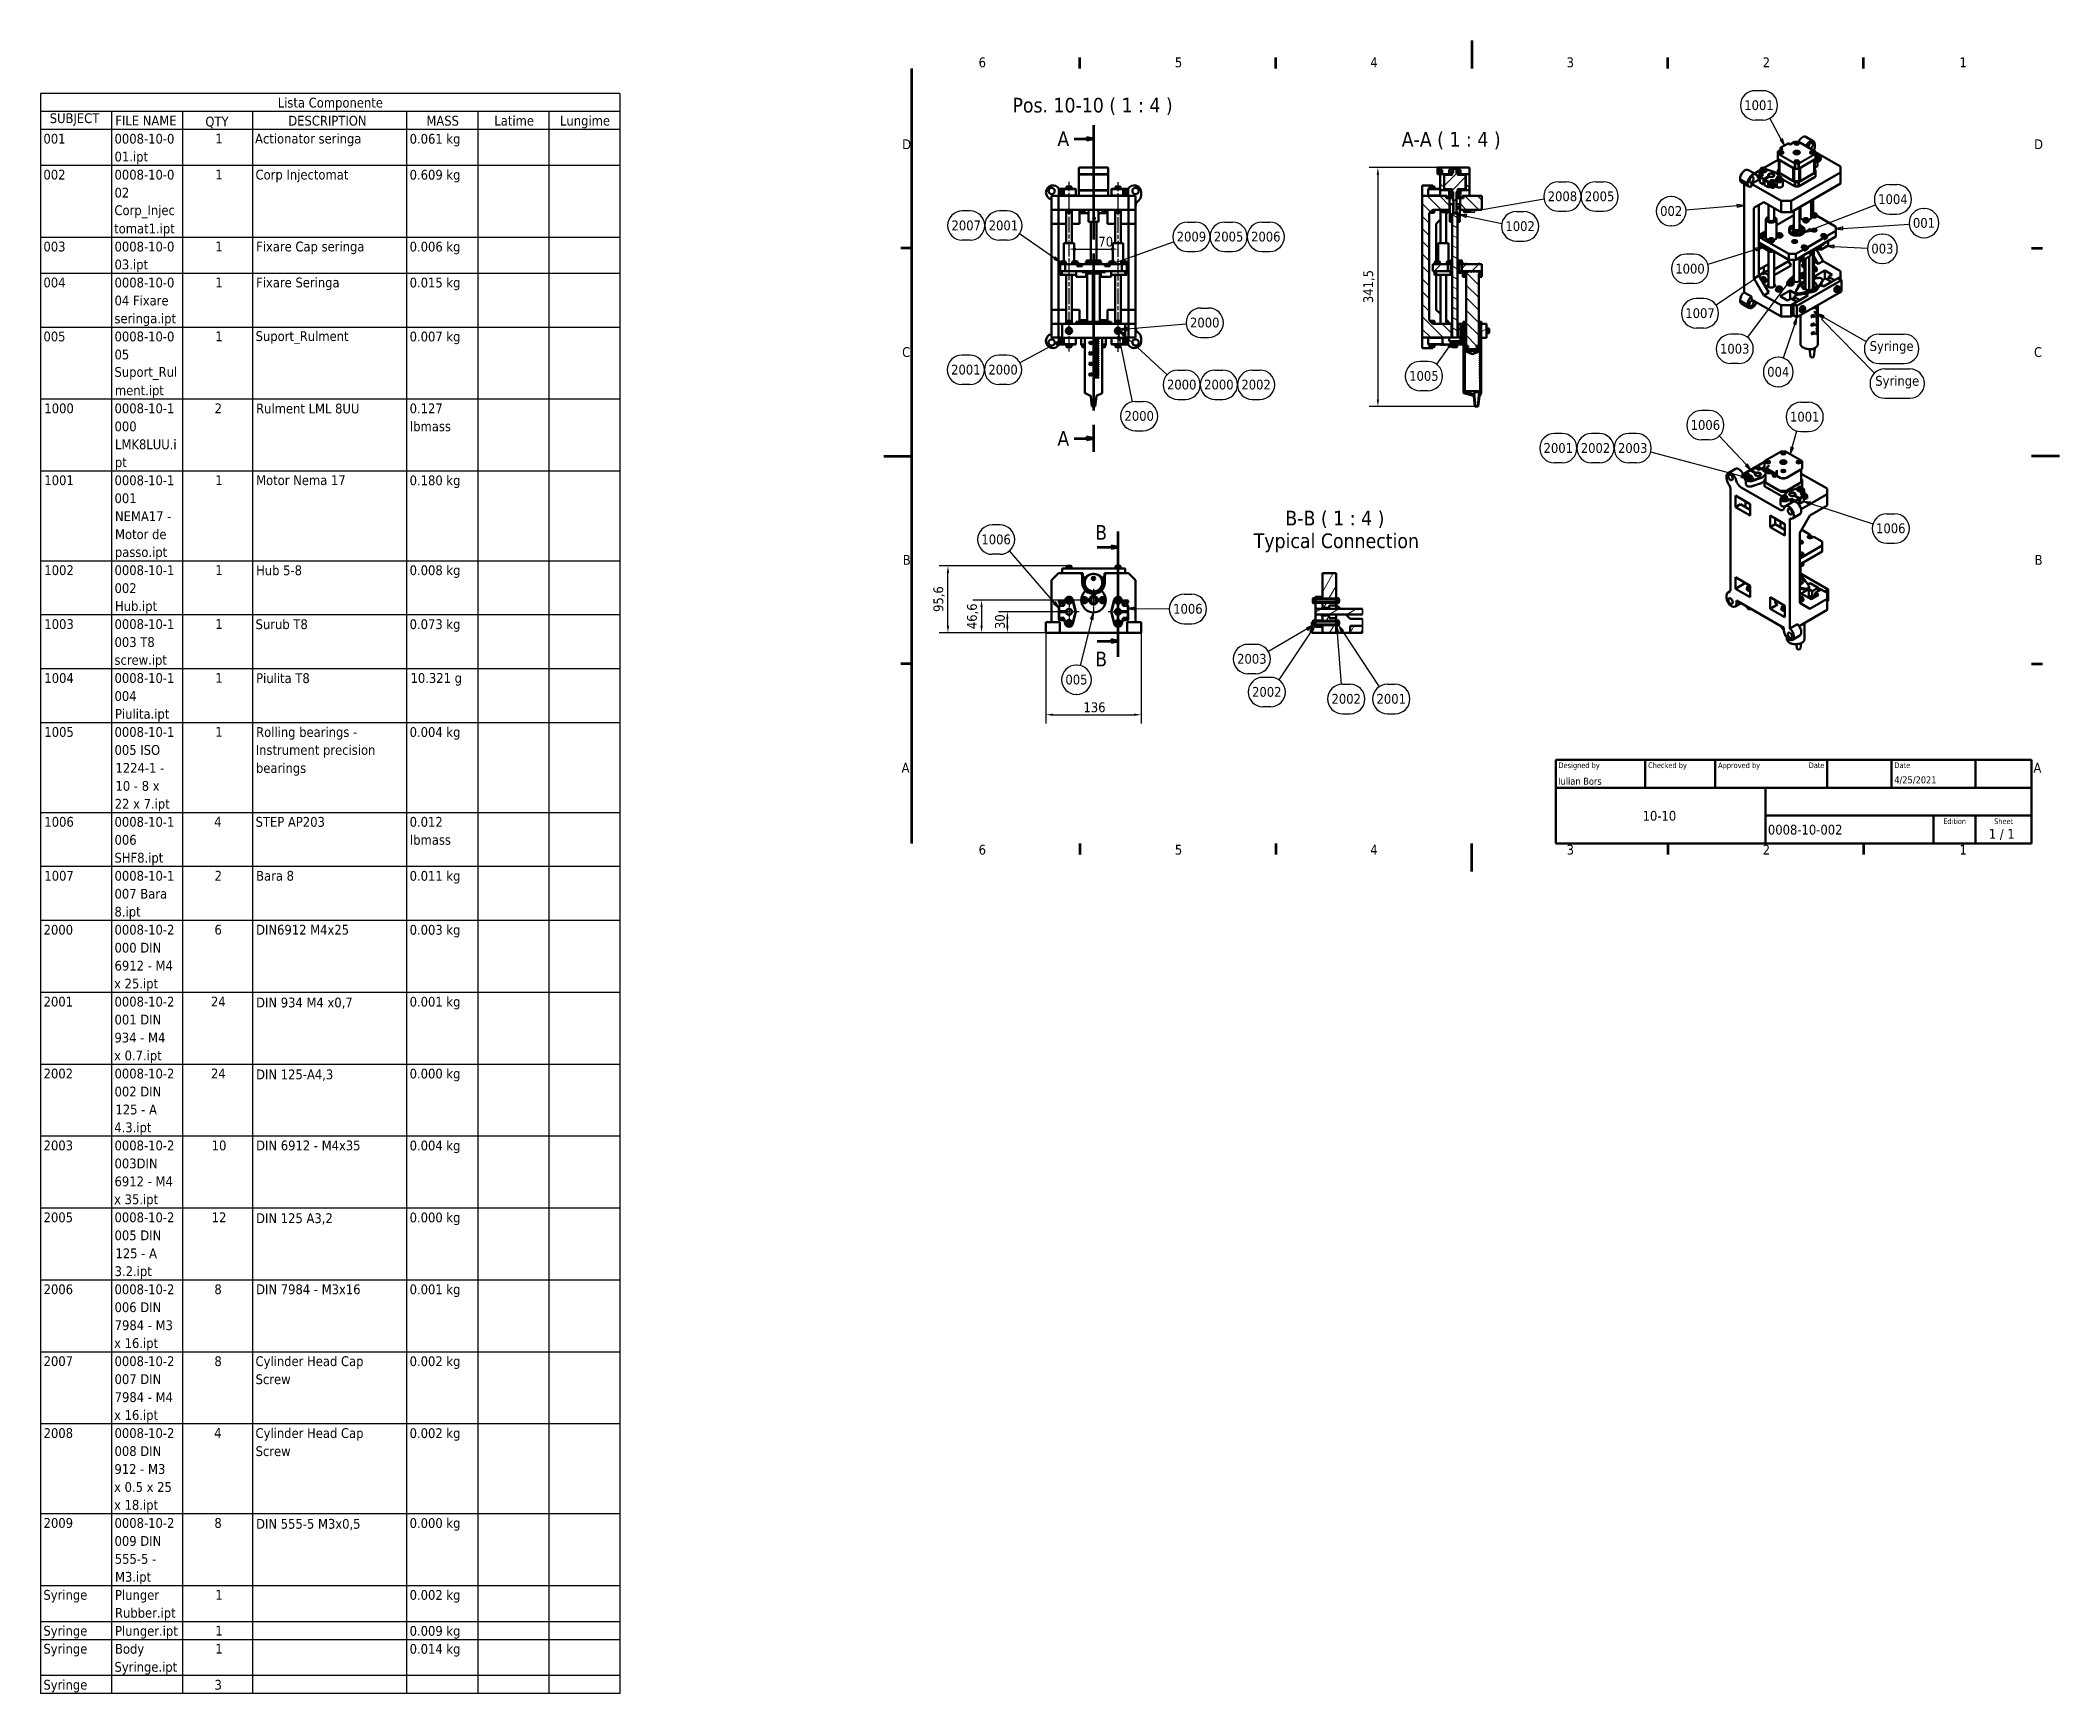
# Model space of a CAD drawing. Header units: millimetres. Extents: x -1205 to 1680, y -1175 to 1188.
import ezdxf
from ezdxf.enums import TextEntityAlignment as Align

# ---------------------------------------------------------------- set-up
doc = ezdxf.new("R2010")
doc.units = ezdxf.units.MM
doc.header["$LTSCALE"] = 4
doc.linetypes.add('CHAIN', pattern=[0.3543, 0.2362, -0.0295, 0.0591, -0.0295])
for name, color, linetype, lineweight in [('Border (ISO)', 7, 'Continuous', 70), ('Center Mark (ISO)', 7, 'Continuous', 25), ('Centerline (ISO)', 7, 'Continuous', 25), ('Dimension (ISO)', 7, 'Continuous', 25), ('Hatch (ISO)', 7, 'Continuous', 18), ('Section Line (ISO)', 7, 'CHAIN', 70), ('Symbol (ISO)', 7, 'Continuous', 25), ('Title (ISO)', 7, 'Continuous', 50), ('Visible (ISO)', 7, 'Continuous', 50), ('Visible Narrow (ISO)', 7, 'Continuous', 35)]:
    doc.layers.add(name, color=color, linetype=linetype, lineweight=lineweight)
doc.styles.add('Label Text (ISO)', font='tahoma.ttf')
doc.styles.add('Note Text (ISO)', font='tahoma.ttf')
doc.styles.add('Text Style39', font='tahoma.ttf')
doc.styles.add('Text Style41', font='tahoma.ttf')
doc.styles.add('Text Style42', font='tahoma.ttf')
doc.dimstyles.new('Default - Method 1b (ISO)', dxfattribs={"dimscale": 4, "dimtxt": 3.5, "dimasz": 2.5, "dimexe": 3.175, "dimexo": 0, "dimgap": 0.762, "dimtad": 1, "dimtoh": 1, "dimrnd": 1e-08, "dimtxsty": 'Note Text (ISO)', "dimcen": 0.09, "dimdle": 10, "dimclrd": 256, "dimclre": 256, "dimclrt": 256, "dimazin": 2, "dimtfac": 1, "dimtmove": 0, "dimatfit": 3, "dimfxl": 0, "dimtolj": 1, "dimlwd": -1, "dimlwe": -1, "dimarcsym": 0})
pattern_1 = [(45, (0, 0), (-8.98026, 8.98026), [])]
pattern_2 = [(135.0002, (0, 0), (-8.98022, -8.98029), [])]
pattern_3 = [(60, (0, 0), (-10.99852, 6.35), [])]
pattern_4 = [(120.0002, (0, 0), (-10.9985, -6.35003), [])]
pattern_5 = [(150.0002, (0, 0), (-6.34995, -10.99855), [])]
pattern_6 = [(30, (0, 0), (-6.35, 10.99852), [])]

msp = doc.modelspace()

# ---------------------------------------------------------------- texts
at = {"layer": 'Symbol (ISO)', "attachment_point": 7}
for s, insert, char_height, style in [('Pos. 10-10 ( 1 : 4 )', (183.871, 1081.162), 20.96, 'Text Style42'), ('A-A ( 1 : 4 )', (739.969, 1032.359), 21, 'Label Text (ISO)'), ('B-B ( 1 : 4 )', (573.765, 490.936), 21, 'Label Text (ISO)'), ('Typical Connection', (528.534, 456.36), 21, 'Label Text (ISO)')]:
    msp.add_mtext(s, dxfattribs=dict(at, insert=insert, char_height=char_height, style=style))

# ---------------------------------------------------------------- blocks, each defined once
blk = doc.blocks.new('Borders Default Border')
at = {"layer": 'Border (ISO)'}
for p, q in [((70, 287), (70, 290.9)), ((140, 287), (140, 290.9)), ((280, 287), (280, 290.9)), ((350, 287), (350, 290.9)), ((10, 222.75), (6.1, 222.75)), ((410, 222.75), (413.9, 222.75)), ((10, 74.25), (6.1, 74.25)), ((410, 74.25), (413.9, 74.25)), ((70, 10), (70, 6.1)), ((140, 10), (140, 6.1)), ((280, 10), (280, 6.1)), ((350, 10), (350, 6.1))]:
    blk.add_line(p, q, dxfattribs=at)
at = {"layer": 'Border (ISO)', "flags": 128}
for points in [[(210, 297), (210, 287)], [(10, 10), (10, 287)], [(0, 148.5), (10, 148.5)], [(420, 148.5), (410, 148.5)], [(210, 0), (210, 10)]]:
    blk.add_lwpolyline(points, dxfattribs=at)
at = {"layer": 'Border (ISO)', "char_height": 3.5, "attachment_point": 7, "style": 'Note Text (ISO)'}
for s, insert in [('6', (33.88, 287.33)), ('5', (103.98, 287.33)), ('4', (173.78, 287.4)), ('3', (243.91, 287.33)), ('2', (313.94, 287.4)), ('1', (384.21, 287.4)), ('D', (6.57, 258.13)), ('D', (410.87, 258.13)), ('C', (6.56, 183.81)), ('C', (410.86, 183.81)), ('B', (6.78, 109.63)), ('B', (411.08, 109.63)), ('A', (6.36, 35.38)), ('A', (410.66, 35.38)), ('6', (33.88, 6.03)), ('5', (103.98, 6.03)), ('4', (173.78, 6.1)), ('3', (243.91, 6.03)), ('2', (313.94, 6.1)), ('1', (384.21, 6.1))]:
    blk.add_mtext(s, dxfattribs=dict(at, insert=insert))
blk = doc.blocks.new('Title Blocks I.A.B')
at = {"layer": 'Title (ISO)'}
for p, q in [((270.07, 130), (100.07, 130)), ((100.07, 130), (100.07, 100)), ((132.07, 120), (132.07, 130)), ((157.07, 120), (157.07, 130)), ((197.07, 120), (197.07, 130)), ((220.07, 120), (220.07, 130)), ((250.07, 120), (250.07, 130)), ((270.07, 100), (270.07, 130)), ((100.07, 120), (270.07, 120)), ((175.07, 120), (175.07, 100)), ((270.07, 110), (175.07, 110)), ((235.07, 100), (235.07, 110)), ((250.07, 100), (250.07, 110)), ((100.07, 100), (270.07, 100))]:
    blk.add_line(p, q, dxfattribs=at)
at = {"layer": 'Title (ISO)', "style": 'Text Style41'}
for s, p in [('Designed by', (101.07, 129)), ('Checked by', (133.07, 129)), ('Approved by', (158.07, 129)), ('Date', (221.07, 129))]:
    blk.add_text(s, height=2, dxfattribs=at).set_placement(p, align=Align.TOP_LEFT)
blk.add_text('Date', height=2, dxfattribs=at).set_placement((196.07, 129), align=Align.TOP_RIGHT)
for s, p in [('Edition', (242.57, 109)), ('Sheet', (260.07, 109))]:
    blk.add_text(s, height=2, dxfattribs=at).set_placement(p, align=Align.TOP_CENTER)
at = {"layer": 'Title (ISO)', "style": 'Note Text (ISO)'}
blk.add_text('1 / 1 ', height=3.5, dxfattribs=at).set_placement((260.07, 103.5), align=Align.MIDDLE_CENTER)
at = {"layer": 'Title (ISO)'}
for tag, p, height, style in [('AUTHOR_001', (100.92, 121.05), 2.5, 'Text Style39'), ('CREATION_DATE_001', (221, 121.54), 2.5, 'Text Style39'), ('COMPANY_001', (131.12, 108.21), 3.5, 'Note Text (ISO)'), ('PART_NUMBER_001', (175.88, 103.25), 3.5, 'Note Text (ISO)')]:
    blk.add_attdef(tag, p, '', height=height, dxfattribs=dict(at, style=style))
at = {"layer": 'Title (ISO)', "style": 'Text Style39'}
for tag, p in [('CHECKED_BY', (133.07, 121)), ('ENG_APPROVED_BY', (158.07, 121))]:
    blk.add_attdef(tag, text='', height=2.5, dxfattribs=at).set_placement(p, align=Align.BOTTOM_LEFT)
blk.add_attdef('ENG_APPROVAL_DATE', text='', height=2.5, dxfattribs=at).set_placement((196.07, 121), align=Align.BOTTOM_RIGHT)
at = {"layer": 'Title (ISO)', "style": 'Note Text (ISO)'}
for tag, p in [('TITLE', (222.57, 115)), ('REVISION_NUMBER', (242.57, 103.5))]:
    blk.add_attdef(tag, text='', height=3.5, dxfattribs=at).set_placement(p, align=Align.MIDDLE_CENTER)
blk = doc.blocks.new('Balloon1')
at = {"layer": 'Symbol (ISO)'}
for p, q in [((314.01, 279.03), (311.22, 279.03)), ((314.01, 268.53), (311.22, 268.53)), ((320.59, 261.63), (316.5, 269.17)), ((321.03, 261.86), (320.15, 261.39)), ((320.15, 261.39), (321.78, 259.43)), ((320.59, 261.63), (321.78, 259.43)), ((321.78, 259.43), (321.03, 261.86))]:
    blk.add_line(p, q, dxfattribs=at)
at = {"layer": 'Symbol (ISO)', "flags": 128}
blk.add_lwpolyline([(320.15, 261.39), (321.78, 259.43)], dxfattribs=at)
at = {"layer": 'Symbol (ISO)'}
for centre, start, end in [((311.22, 273.78), 90, 270), ((314.01, 273.78), 270, 90)]:
    blk.add_arc(centre, 5.25, start, end, dxfattribs=at)
blk.add_solid([(320.15, 261.39), (321.78, 259.43), (321.03, 261.86), (320.15, 261.39)], dxfattribs=at)
at = {"layer": 'Symbol (ISO)', "insert": (312.61, 273.82), "char_height": 3.5, "attachment_point": 5, "style": 'Note Text (ISO)'}
blk.add_mtext('1001', dxfattribs=at)
blk = doc.blocks.new('Balloon2')
at = {"layer": 'Symbol (ISO)'}
for p, q in [((342.55, 229.83), (366.25, 231.38)), ((371.47, 236.97), (371.63, 236.97)), ((342.52, 230.33), (340.06, 229.66)), ((342.55, 229.83), (340.06, 229.66)), ((340.06, 229.66), (342.58, 229.33)), ((342.58, 229.33), (342.52, 230.33)), ((371.47, 226.47), (371.63, 226.47))]:
    blk.add_line(p, q, dxfattribs=at)
at = {"layer": 'Symbol (ISO)', "flags": 128}
blk.add_lwpolyline([(342.52, 230.33), (340.06, 229.66)], dxfattribs=at)
at = {"layer": 'Symbol (ISO)'}
for centre, start, end in [((371.47, 231.72), 90, 270), ((371.63, 231.72), 270, 90)]:
    blk.add_arc(centre, 5.25, start, end, dxfattribs=at)
blk.add_solid([(342.52, 230.33), (340.06, 229.66), (342.58, 229.33), (342.52, 230.33)], dxfattribs=at)
at = {"layer": 'Symbol (ISO)', "insert": (371.55, 231.76), "char_height": 3.5, "attachment_point": 5, "style": 'Note Text (ISO)'}
blk.add_mtext('001', dxfattribs=at)
blk = doc.blocks.new('Balloon3')
at = {"layer": 'Symbol (ISO)'}
for p, q in [((339.45, 223.85), (336.93, 223.47)), ((339.4, 222.85), (339.45, 223.85)), ((356.62, 227.78), (356.78, 227.78)), ((339.42, 223.35), (336.93, 223.47)), ((336.93, 223.47), (339.4, 222.85)), ((339.42, 223.35), (351.39, 222.78)), ((356.62, 217.28), (356.78, 217.28))]:
    blk.add_line(p, q, dxfattribs=at)
at = {"layer": 'Symbol (ISO)', "flags": 128}
blk.add_lwpolyline([(339.45, 223.85), (336.93, 223.47)], dxfattribs=at)
at = {"layer": 'Symbol (ISO)'}
for centre, start, end in [((356.62, 222.53), 90, 270), ((356.78, 222.53), 270, 90)]:
    blk.add_arc(centre, 5.25, start, end, dxfattribs=at)
blk.add_solid([(339.45, 223.85), (336.93, 223.47), (339.4, 222.85), (339.45, 223.85)], dxfattribs=at)
at = {"layer": 'Symbol (ISO)', "insert": (356.7, 222.57), "char_height": 3.5, "attachment_point": 5, "style": 'Note Text (ISO)'}
blk.add_mtext('003', dxfattribs=at)
blk = doc.blocks.new('Balloon4')
at = {"layer": 'Symbol (ISO)'}
for p, q in [((331.01, 131.48), (328.63, 132.26)), ((331.16, 131.96), (328.63, 132.26)), ((328.63, 132.26), (330.85, 131.01)), ((330.85, 131.01), (331.16, 131.96)), ((331.01, 131.48), (353.32, 124.22)), ((358.3, 127.85), (361.08, 127.85)), ((358.3, 117.35), (361.08, 117.35))]:
    blk.add_line(p, q, dxfattribs=at)
at = {"layer": 'Symbol (ISO)', "flags": 128}
blk.add_lwpolyline([(331.16, 131.96), (328.63, 132.26)], dxfattribs=at)
at = {"layer": 'Symbol (ISO)'}
for centre, start, end in [((358.3, 122.6), 90, 270), ((361.08, 122.6), 270, 90)]:
    blk.add_arc(centre, 5.25, start, end, dxfattribs=at)
blk.add_solid([(331.16, 131.96), (328.63, 132.26), (330.85, 131.01), (331.16, 131.96)], dxfattribs=at)
at = {"layer": 'Symbol (ISO)', "insert": (359.69, 122.64), "char_height": 3.5, "attachment_point": 5, "style": 'Note Text (ISO)'}
blk.add_mtext('1006', dxfattribs=at)
blk = doc.blocks.new('Balloon5')
at = {"layer": 'Symbol (ISO)'}
for p, q in [((294.85, 164.77), (292.06, 164.77)), ((294.85, 154.27), (292.06, 154.27)), ((308.1, 145.3), (298.42, 155.69)), ((308.47, 145.64), (307.74, 144.96)), ((307.74, 144.96), (309.81, 143.47)), ((308.1, 145.3), (309.81, 143.47)), ((309.81, 143.47), (308.47, 145.64))]:
    blk.add_line(p, q, dxfattribs=at)
at = {"layer": 'Symbol (ISO)', "flags": 128}
blk.add_lwpolyline([(307.74, 144.96), (309.81, 143.47)], dxfattribs=at)
at = {"layer": 'Symbol (ISO)'}
for centre, start, end in [((292.06, 159.52), 90, 270), ((294.85, 159.52), 270, 90)]:
    blk.add_arc(centre, 5.25, start, end, dxfattribs=at)
blk.add_solid([(307.74, 144.96), (309.81, 143.47), (308.47, 145.64), (307.74, 144.96)], dxfattribs=at)
at = {"layer": 'Symbol (ISO)', "insert": (293.46, 159.56), "char_height": 3.5, "attachment_point": 5, "style": 'Note Text (ISO)'}
blk.add_mtext('1006', dxfattribs=at)
blk = doc.blocks.new('Balloon6')
at = {"layer": 'Symbol (ISO)'}
for p, q in [((281.33, 241.21), (281.17, 241.21)), ((307.26, 238.05), (304.73, 238.35)), ((304.73, 238.35), (304.81, 237.35)), ((304.77, 237.85), (307.26, 238.05)), ((304.81, 237.35), (307.26, 238.05)), ((304.77, 237.85), (286.54, 236.38)), ((281.33, 230.71), (281.17, 230.71))]:
    blk.add_line(p, q, dxfattribs=at)
at = {"layer": 'Symbol (ISO)', "flags": 128}
blk.add_lwpolyline([(304.81, 237.35), (307.26, 238.05)], dxfattribs=at)
at = {"layer": 'Symbol (ISO)'}
for centre, start, end in [((281.17, 235.96), 90, 270), ((281.33, 235.96), 270, 90)]:
    blk.add_arc(centre, 5.25, start, end, dxfattribs=at)
blk.add_solid([(304.81, 237.35), (307.26, 238.05), (304.73, 238.35), (304.81, 237.35)], dxfattribs=at)
at = {"layer": 'Symbol (ISO)', "insert": (281.25, 236), "char_height": 3.5, "attachment_point": 5, "style": 'Note Text (ISO)'}
blk.add_mtext('002', dxfattribs=at)
blk = doc.blocks.new('Balloon7')
at = {"layer": 'Symbol (ISO)'}
for p, q in [((289.36, 220.61), (286.58, 220.61)), ((311.55, 222.26), (294.36, 216.92)), ((313.94, 223), (311.4, 222.74)), ((311.4, 222.74), (311.7, 221.78)), ((311.55, 222.26), (313.94, 223)), ((311.7, 221.78), (313.94, 223)), ((289.36, 210.11), (286.58, 210.11))]:
    blk.add_line(p, q, dxfattribs=at)
at = {"layer": 'Symbol (ISO)', "flags": 128}
blk.add_lwpolyline([(311.7, 221.78), (313.94, 223)], dxfattribs=at)
at = {"layer": 'Symbol (ISO)'}
for centre, start, end in [((286.58, 215.36), 90, 270), ((289.36, 215.36), 270, 90)]:
    blk.add_arc(centre, 5.25, start, end, dxfattribs=at)
blk.add_solid([(311.7, 221.78), (313.94, 223), (311.4, 222.74), (311.7, 221.78)], dxfattribs=at)
at = {"layer": 'Symbol (ISO)', "insert": (287.97, 215.4), "char_height": 3.5, "attachment_point": 5, "style": 'Note Text (ISO)'}
blk.add_mtext('1000', dxfattribs=at)
blk = doc.blocks.new('Balloon8')
at = {"layer": 'Symbol (ISO)'}
for p, q in [((334.15, 198.75), (335.38, 197.68)), ((335.63, 198.11), (334.29, 198.88)), ((335.88, 198.55), (334.44, 199.03)), ((335.38, 197.68), (335.88, 198.55)), ((335.63, 198.11), (350.94, 189.4)), ((355.5, 192.05), (364.48, 192.05)), ((355.5, 181.55), (364.48, 181.55))]:
    blk.add_line(p, q, dxfattribs=at)
at = {"layer": 'Symbol (ISO)', "flags": 128}
blk.add_lwpolyline([(335.88, 198.55), (333.46, 199.35)], dxfattribs=at)
at = {"layer": 'Symbol (ISO)'}
for centre, start, end in [((355.5, 186.8), 90, 270), ((364.48, 186.8), 270, 90)]:
    blk.add_arc(centre, 5.25, start, end, dxfattribs=at)
blk.add_solid([(335.88, 198.55), (333.46, 199.35), (335.38, 197.68), (335.88, 198.55)], dxfattribs=at)
at = {"layer": 'Symbol (ISO)', "insert": (359.99, 187.3), "char_height": 3.5, "attachment_point": 5, "style": 'Note Text (ISO)'}
blk.add_mtext('Syringe', dxfattribs=at)
blk = doc.blocks.new('Balloon9')
at = {"layer": 'Symbol (ISO)'}
for p, q in [((327.55, 167.72), (330.34, 167.72)), ((323.95, 151.66), (323.75, 149.12)), ((324.43, 151.52), (323.75, 149.12)), ((324.91, 151.39), (323.95, 151.66)), ((324.43, 151.52), (326.12, 157.44)), ((327.55, 157.22), (330.34, 157.22)), ((323.75, 149.12), (324.91, 151.39))]:
    blk.add_line(p, q, dxfattribs=at)
at = {"layer": 'Symbol (ISO)', "flags": 128}
blk.add_lwpolyline([(323.95, 151.66), (323.75, 149.12)], dxfattribs=at)
at = {"layer": 'Symbol (ISO)'}
for centre, start, end in [((327.55, 162.47), 90, 270), ((330.34, 162.47), 270, 90)]:
    blk.add_arc(centre, 5.25, start, end, dxfattribs=at)
blk.add_solid([(323.95, 151.66), (323.75, 149.12), (324.91, 151.39), (323.95, 151.66)], dxfattribs=at)
at = {"layer": 'Symbol (ISO)', "insert": (328.95, 162.51), "char_height": 3.5, "attachment_point": 5, "style": 'Note Text (ISO)'}
blk.add_mtext('1001', dxfattribs=at)
blk = doc.blocks.new('Balloon10')
at = {"layer": 'Symbol (ISO)'}
for p, q in [((41.51, 123.88), (38.73, 123.88)), ((41.51, 113.38), (38.73, 113.38)), ((61.01, 96.08), (44.94, 114.67)), ((61.38, 96.41), (60.63, 95.75)), ((60.63, 95.75), (62.64, 94.19)), ((61.01, 96.08), (62.64, 94.19)), ((62.64, 94.19), (61.38, 96.41))]:
    blk.add_line(p, q, dxfattribs=at)
at = {"layer": 'Symbol (ISO)', "flags": 128}
blk.add_lwpolyline([(60.63, 95.75), (62.64, 94.19)], dxfattribs=at)
at = {"layer": 'Symbol (ISO)'}
for centre, start, end in [((38.73, 118.63), 90, 270), ((41.51, 118.63), 270, 90)]:
    blk.add_arc(centre, 5.25, start, end, dxfattribs=at)
blk.add_solid([(60.63, 95.75), (62.64, 94.19), (61.38, 96.41), (60.63, 95.75)], dxfattribs=at)
at = {"layer": 'Symbol (ISO)', "insert": (40.12, 118.67), "char_height": 3.5, "attachment_point": 5, "style": 'Note Text (ISO)'}
blk.add_mtext('1006', dxfattribs=at)
blk = doc.blocks.new('Balloon11')
at = {"layer": 'Symbol (ISO)'}
for p, q in [((74.31, 90.2), (70.16, 73.63)), ((74.92, 92.62), (73.82, 90.32)), ((73.82, 90.32), (74.79, 90.07)), ((74.31, 90.2), (74.92, 92.62)), ((74.79, 90.07), (74.92, 92.62)), ((68.9, 73.8), (68.74, 73.8)), ((68.9, 63.3), (68.74, 63.3))]:
    blk.add_line(p, q, dxfattribs=at)
at = {"layer": 'Symbol (ISO)', "flags": 128}
blk.add_lwpolyline([(74.79, 90.07), (74.92, 92.62)], dxfattribs=at)
at = {"layer": 'Symbol (ISO)'}
for centre, start, end in [((68.74, 68.55), 90, 270), ((68.9, 68.55), 270, 90)]:
    blk.add_arc(centre, 5.25, start, end, dxfattribs=at)
blk.add_solid([(74.79, 90.07), (74.92, 92.62), (73.82, 90.32), (74.79, 90.07)], dxfattribs=at)
at = {"layer": 'Symbol (ISO)', "insert": (68.82, 68.59), "char_height": 3.5, "attachment_point": 5, "style": 'Note Text (ISO)'}
blk.add_mtext('005', dxfattribs=at)
blk = doc.blocks.new('Balloon12')
at = {"layer": 'Symbol (ISO)'}
for p, q in [((89.7, 94.49), (87.19, 94.01)), ((89.69, 93.99), (87.19, 94.01)), ((87.19, 94.01), (89.69, 93.49)), ((89.69, 93.49), (89.7, 94.49)), ((89.69, 93.99), (101.99, 93.88)), ((107.24, 99.09), (110.02, 99.09)), ((107.24, 88.59), (110.02, 88.59))]:
    blk.add_line(p, q, dxfattribs=at)
at = {"layer": 'Symbol (ISO)', "flags": 128}
blk.add_lwpolyline([(89.7, 94.49), (87.19, 94.01)], dxfattribs=at)
at = {"layer": 'Symbol (ISO)'}
for centre, start, end in [((107.24, 93.84), 90, 270), ((110.02, 93.84), 270, 90)]:
    blk.add_arc(centre, 5.25, start, end, dxfattribs=at)
blk.add_solid([(89.7, 94.49), (87.19, 94.01), (89.69, 93.49), (89.7, 94.49)], dxfattribs=at)
at = {"layer": 'Symbol (ISO)', "insert": (108.63, 93.87), "char_height": 3.5, "attachment_point": 5, "style": 'Note Text (ISO)'}
blk.add_mtext('1006', dxfattribs=at)
blk = doc.blocks.new('Balloon13')
at = {"layer": 'Symbol (ISO)'}
for p, q in [((313.91, 213.62), (297.29, 202.41)), ((315.99, 215.02), (313.63, 214.03)), ((313.63, 214.03), (314.19, 213.2)), ((313.91, 213.62), (315.99, 215.02)), ((314.19, 213.2), (315.99, 215.02)), ((292.95, 204.73), (290.16, 204.73)), ((292.95, 194.23), (290.16, 194.23))]:
    blk.add_line(p, q, dxfattribs=at)
at = {"layer": 'Symbol (ISO)', "flags": 128}
blk.add_lwpolyline([(314.19, 213.2), (315.99, 215.02)], dxfattribs=at)
at = {"layer": 'Symbol (ISO)'}
for centre, start, end in [((290.16, 199.48), 90, 270), ((292.95, 199.48), 270, 90)]:
    blk.add_arc(centre, 5.25, start, end, dxfattribs=at)
blk.add_solid([(314.19, 213.2), (315.99, 215.02), (313.63, 214.03), (314.19, 213.2)], dxfattribs=at)
at = {"layer": 'Symbol (ISO)', "insert": (291.56, 199.52), "char_height": 3.5, "attachment_point": 5, "style": 'Note Text (ISO)'}
blk.add_mtext('1007', dxfattribs=at)
blk = doc.blocks.new('Balloon14')
at = {"layer": 'Symbol (ISO)'}
for p, q in [((323.61, 211.2), (308.47, 190.95)), ((325.11, 213.2), (323.21, 211.5)), ((323.21, 211.5), (324.01, 210.9)), ((323.61, 211.2), (325.11, 213.2)), ((324.01, 210.9), (325.11, 213.2)), ((305.34, 192.01), (302.55, 192.01)), ((305.34, 181.51), (302.55, 181.51))]:
    blk.add_line(p, q, dxfattribs=at)
at = {"layer": 'Symbol (ISO)', "flags": 128}
blk.add_lwpolyline([(324.01, 210.9), (325.11, 213.2)], dxfattribs=at)
at = {"layer": 'Symbol (ISO)'}
for centre, start, end in [((302.55, 186.76), 90, 270), ((305.34, 186.76), 270, 90)]:
    blk.add_arc(centre, 5.25, start, end, dxfattribs=at)
blk.add_solid([(324.01, 210.9), (325.11, 213.2), (323.21, 211.5), (324.01, 210.9)], dxfattribs=at)
at = {"layer": 'Symbol (ISO)', "insert": (303.95, 186.8), "char_height": 3.5, "attachment_point": 5, "style": 'Note Text (ISO)'}
blk.add_mtext('1003', dxfattribs=at)
blk = doc.blocks.new('Lista Componente')
at = {"layer": 'Symbol (ISO)'}
for p, q in [((-94.26, 277.97), (-301.26, 277.97)), ((-301.26, 277.97), (-301.26, 271.55)), ((-94.26, 277.97), (-94.26, 271.55)), ((-94.26, 271.55), (-301.26, 271.55)), ((-301.26, 271.55), (-301.26, 265.13)), ((-275.86, 271.55), (-275.86, 265.13)), ((-250.46, 271.55), (-250.46, 265.13)), ((-225.46, 271.55), (-225.46, 265.13)), ((-170.46, 271.55), (-170.46, 265.13)), ((-145.06, 271.55), (-145.06, 265.13)), ((-119.66, 271.55), (-119.66, 265.13)), ((-94.26, 271.55), (-94.26, 265.13)), ((-94.26, 265.13), (-301.26, 265.13)), ((-301.26, 265.13), (-301.26, -293.69)), ((-275.86, 265.13), (-275.86, -293.69)), ((-250.46, 265.13), (-250.46, -293.69)), ((-225.46, 265.13), (-225.46, -293.69)), ((-170.46, 265.13), (-170.46, -293.69)), ((-145.06, 265.13), (-145.06, -293.69)), ((-119.66, 265.13), (-119.66, -293.69)), ((-94.26, 265.13), (-94.26, -293.69)), ((-94.26, 252.28), (-301.26, 252.28)), ((-94.26, 226.59), (-301.26, 226.59)), ((-94.26, 213.74), (-301.26, 213.74)), ((-94.26, 194.47), (-301.26, 194.47)), ((-94.26, 168.78), (-301.26, 168.78)), ((-94.26, 143.09), (-301.26, 143.09)), ((-94.26, 110.97), (-301.26, 110.97)), ((-94.26, 91.7), (-301.26, 91.7)), ((-94.26, 72.43), (-301.26, 72.43)), ((-94.26, 53.16), (-301.26, 53.16)), ((-94.26, 21.05), (-301.26, 21.05)), ((-94.26, 1.78), (-301.26, 1.78)), ((-94.26, -17.49), (-301.26, -17.49)), ((-94.26, -43.19), (-301.26, -43.19)), ((-94.26, -68.88), (-301.26, -68.88)), ((-94.26, -94.57), (-301.26, -94.57)), ((-94.26, -120.26), (-301.26, -120.26)), ((-94.26, -145.96), (-301.26, -145.96)), ((-94.26, -171.65), (-301.26, -171.65)), ((-94.26, -197.34), (-301.26, -197.34)), ((-94.26, -229.46), (-301.26, -229.46)), ((-94.26, -255.15), (-301.26, -255.15)), ((-94.26, -268), (-301.26, -268)), ((-94.26, -274.42), (-301.26, -274.42)), ((-94.26, -287.27), (-301.26, -287.27)), ((-94.26, -293.69), (-301.26, -293.69))]:
    blk.add_line(p, q, dxfattribs=at)
at = {"layer": 'Symbol (ISO)', "char_height": 3.5, "attachment_point": 7, "style": 'Note Text (ISO)'}
for s, insert in [('Lista Componente', (-216.49, 272.01)), ('SUBJECT', (-297.93, 266.48)), ('FILE NAME', (-274.52, 266.59)), ('QTY', (-242.33, 265.63)), ('DESCRIPTION', (-212.71, 266.48)), ('MASS', (-163.39, 266.49)), ('Latime', (-139.12, 266.5)), ('Lungime', (-115.66, 265.58)), ('001', (-300.17, 260.06)), ('0008-10-0', (-274.77, 260.05)), ('1', (-238.75, 260.16)), ('Actionator seringa', (-224.59, 259.16)), ('0.061 kg', (-169.37, 259.09)), ('01.ipt', (-274.77, 252.73)), ('002', (-300.17, 247.21)), ('0008-10-0', (-274.77, 247.2)), ('1', (-238.75, 247.31)), ('Corp Injectomat', (-224.41, 246.29)), ('0.609 kg', (-169.37, 246.25)), ('Corp_Injec', (-274.81, 233.44)), ('02 ', (-274.77, 240.78)), ('tomat1.ipt', (-274.91, 227.04)), ('003', (-300.17, 221.52)), ('0008-10-0', (-274.77, 221.51)), ('1', (-238.75, 221.62)), ('Fixare Cap seringa', (-224.21, 220.6)), ('0.006 kg', (-169.37, 220.56)), ('03.ipt', (-274.77, 214.2)), ('004', (-300.17, 208.67)), ('0008-10-0', (-274.77, 208.66)), ('1', (-238.75, 208.77)), ('Fixare Seringa', (-224.21, 207.76)), ('0.015 kg', (-169.37, 207.71)), ('04 Fixare ', (-274.77, 202.24)), ('seringa.ipt', (-274.81, 194.9)), ('005', (-300.17, 189.4)), ('0008-10-0', (-274.77, 189.39)), ('1', (-238.75, 189.5)), ('Suport_Rulment', (-224.39, 188.46)), ('0.007 kg', (-169.37, 188.44)), ('Suport_Rul', (-274.79, 175.66)), ('05 ', (-274.77, 182.97)), ('ment.ipt', (-274.65, 169.23)), ('1000', (-299.84, 163.71)), ('0008-10-1', (-274.77, 163.7)), ('2', (-239.03, 163.78)), ('Rulment LML 8UU', (-224.21, 163.66)), ('0.127 ', (-169.37, 163.71)), ('000 ', (-274.77, 157.28)), ('lbmass', (-169.24, 157.28)), ('LMK8LUU.i', (-274.61, 150.85)), ('pt', (-274.65, 143.54)), ('1001', (-299.84, 138.02)), ('0008-10-1', (-274.77, 138.01)), ('1', (-238.75, 138.12)), ('Motor Nema 17', (-224.21, 138.05)), ('0.180 kg', (-169.37, 137.05)), ('001 ', (-274.77, 131.59)), ('NEMA17 - ', (-274.61, 125.24)), ('passo.ipt', (-274.65, 111.43)), ('Motor de ', (-274.61, 118.74)), ('1002', (-299.84, 105.9)), ('0008-10-1', (-274.77, 105.89)), ('1', (-238.75, 106)), ('Hub 5-8', (-224.21, 105.85)), ('0.008 kg', (-169.37, 104.94)), ('002  ', (-274.77, 99.47)), ('Hub.ipt', (-274.61, 92.16)), ('1003', (-299.84, 86.63)), ('0008-10-1', (-274.77, 86.62)), ('1', (-238.75, 86.73)), ('Surub T8', (-224.39, 86.58)), ('0.073 kg', (-169.37, 85.67)), ('003 T8 ', (-274.77, 80.2)), ('screw.ipt', (-274.81, 72.89)), ('1004', (-299.84, 67.36)), ('0008-10-1', (-274.77, 67.35)), ('1', (-238.75, 67.46)), ('Piulita T8', (-224.21, 67.31)), ('10.321 g', (-169.04, 66.44)), ('004 ', (-274.77, 60.93)), ('Piulita.ipt', (-274.61, 53.62)), ('1005', (-299.84, 48.09)), ('0008-10-1', (-274.77, 48.08)), ('1', (-238.75, 48.19)), ('Rolling bearings - ', (-224.21, 47.13)), ('0.004 kg', (-169.37, 47.13)), ('005 ISO ', (-274.77, 41.66)), ('Instrument precision ', (-224.35, 40.73)), ('1224-1 - ', (-274.44, 35.31)), ('bearings', (-224.25, 34.28)), ('10 - 8 x ', (-274.44, 28.81)), ('22 x 7.ipt', (-274.71, 21.5)), ('1006', (-299.84, 15.98)), ('0008-10-1', (-274.77, 15.97)), ('4', (-239.19, 16.08)), ('STEP AP203', (-224.39, 15.97)), ('0.012 ', (-169.37, 15.97)), ('006 ', (-274.77, 9.55)), ('lbmass', (-169.24, 9.55)), ('1007', (-299.84, -3.29)), ('SHF8.ipt', (-274.79, 2.23)), ('0008-10-1', (-274.77, -3.3)), ('2', (-239.03, -3.22)), ('Bara 8', (-224.21, -3.3)), ('0.011 kg', (-169.37, -4.26)), ('007 Bara ', (-274.77, -9.72)), ('8.ipt', (-274.79, -17.04)), ('2000', (-300.11, -22.57)), ('0008-10-2', (-274.77, -22.57)), ('6', (-239.08, -22.56)), ('DIN6912 M4x25', (-224.21, -22.57)), ('0.003 kg', (-169.37, -23.53)), ('000 DIN ', (-274.77, -28.99)), ('6912 - M4 ', (-274.77, -35.41)), ('x 25.ipt', (-274.94, -42.73)), ('2001', (-300.11, -48.26)), ('0008-10-2', (-274.77, -48.27)), ('24', (-240.34, -48.18)), ('DIN 934 M4 x0,7', (-224.21, -49.06)), ('0.001 kg', (-169.37, -49.22)), ('934 - M4 ', (-274.81, -61.11)), ('001 DIN ', (-274.77, -54.68)), ('x 0.7.ipt', (-274.94, -68.42)), ('2002', (-300.11, -73.95)), ('0008-10-2', (-274.77, -73.96)), ('24', (-240.34, -73.88)), ('DIN 125-A4,3', (-224.21, -74.75)), ('0.000 kg', (-169.37, -74.91)), ('002 DIN ', (-274.77, -80.38)), ('125 - A ', (-274.44, -86.8)), ('4.3.ipt', (-274.87, -94.12)), ('2003', (-300.11, -99.64)), ('0008-10-2', (-274.77, -99.65)), ('10', (-240.07, -99.64)), ('DIN 6912 - M4x35', (-224.21, -99.64)), ('0.004 kg', (-169.37, -100.6)), ('003DIN ', (-274.77, -106.07)), ('x 35.ipt', (-274.94, -119.81)), ('6912 - M4 ', (-274.77, -112.49)), ('2005', (-300.11, -125.34)), ('0008-10-2', (-274.77, -125.34)), ('12', (-240.07, -125.26)), ('DIN 125 A3,2', (-224.21, -126.13)), ('0.000 kg', (-169.37, -126.3)), ('005 DIN ', (-274.77, -131.76)), ('125 - A ', (-274.44, -138.19)), ('3.2.ipt', (-274.74, -145.5)), ('2006', (-300.11, -151.03)), ('0008-10-2', (-274.77, -151.04)), ('8', (-239.11, -151.04)), ('DIN 7984 - M3x16', (-224.21, -151.04)), ('0.001 kg', (-169.37, -151.99)), ('006 DIN ', (-274.77, -157.45)), ('7984 - M3 ', (-274.73, -163.88)), ('2007', (-300.11, -176.72)), ('x 16.ipt', (-274.94, -171.19)), ('0008-10-2', (-274.77, -176.73)), ('8', (-239.11, -176.73)), ('Cylinder Head Cap ', (-224.41, -177.66)), ('0.002 kg', (-169.37, -177.68)), ('007 DIN ', (-274.77, -183.15)), ('Screw', (-224.39, -183.17)), ('7984 - M4 ', (-274.73, -189.58)), ('x 16.ipt', (-274.94, -196.89)), ('2008', (-300.11, -202.42)), ('0008-10-2', (-274.77, -202.42)), ('4', (-239.19, -202.3)), ('Cylinder Head Cap ', (-224.41, -203.35)), ('0.002 kg', (-169.37, -203.37)), ('008 DIN ', (-274.77, -208.85)), ('Screw', (-224.39, -208.87)), ('912 - M3 ', (-274.81, -215.26)), ('x 0.5 x 25 ', (-274.94, -221.69)), ('x 18.ipt', (-274.94, -229)), ('2009', (-300.11, -234.53)), ('0008-10-2', (-274.77, -234.54)), ('009 DIN ', (-274.77, -240.96)), ('8', (-239.11, -234.54)), ('DIN 555-5 M3x0,5', (-224.21, -235.33)), ('0.000 kg', (-169.37, -235.49)), ('555-5 - ', (-274.68, -247.38)), ('M3.ipt', (-274.61, -254.7)), ('Syringe', (-300.19, -261.14)), ('Plunger ', (-274.61, -261.18)), ('1', (-238.75, -260.12)), ('0.002 kg', (-169.37, -261.18)), ('Rubber.ipt', (-274.61, -267.58)), ('Syringe', (-300.19, -273.98)), ('Plunger.ipt', (-274.61, -274.03)), ('1', (-238.75, -272.96)), ('0.009 kg', (-169.37, -274.03)), ('Syringe', (-300.19, -280.41)), ('Body ', (-274.61, -280.43)), ('1', (-238.75, -279.39)), ('0.014 kg', (-169.37, -280.45)), ('Syringe.ipt', (-274.79, -286.88)), ('Syringe', (-300.19, -293.25)), ('3', (-239.05, -292.34))]:
    blk.add_mtext(s, dxfattribs=dict(at, insert=insert))
blk = doc.blocks.new('Balloon15')
at = {"layer": 'Symbol (ISO)'}
for p, q in [((333.36, 198.97), (332.18, 200.18)), ((333.52, 199.26), (332.18, 200.18)), ((332.18, 200.18), (333.18, 198.65)), ((333.48, 198.19), (333.57, 198.04)), ((333.57, 198.04), (333.63, 198.1)), ((334.96, 197.35), (353.85, 178.1)), ((357.52, 179.62), (366.49, 179.62)), ((357.52, 169.12), (366.49, 169.12))]:
    blk.add_line(p, q, dxfattribs=at)
at = {"layer": 'Symbol (ISO)', "flags": 128}
blk.add_lwpolyline([(334.29, 198.74), (332.18, 200.18)], dxfattribs=at)
at = {"layer": 'Symbol (ISO)'}
for centre, start, end in [((357.52, 174.37), 90, 270), ((366.49, 174.37), 270, 90)]:
    blk.add_arc(centre, 5.25, start, end, dxfattribs=at)
blk.add_solid([(334.29, 198.74), (332.18, 200.18), (333.57, 198.04), (334.29, 198.74)], dxfattribs=at)
at = {"layer": 'Symbol (ISO)', "insert": (362, 174.86), "char_height": 3.5, "attachment_point": 5, "style": 'Note Text (ISO)'}
blk.add_mtext('Syringe', dxfattribs=at)
blk = doc.blocks.new('Balloon16')
at = {"layer": 'Symbol (ISO)'}
for p, q in [((325.38, 195.68), (321.26, 183.47)), ((326.18, 198.05), (324.9, 195.84)), ((324.9, 195.84), (325.85, 195.52)), ((325.38, 195.68), (326.18, 198.05)), ((325.85, 195.52), (326.18, 198.05)), ((319.58, 183.76), (319.42, 183.76)), ((319.58, 173.26), (319.42, 173.26))]:
    blk.add_line(p, q, dxfattribs=at)
at = {"layer": 'Symbol (ISO)', "flags": 128}
blk.add_lwpolyline([(325.85, 195.52), (326.18, 198.05)], dxfattribs=at)
at = {"layer": 'Symbol (ISO)'}
for centre, start, end in [((319.42, 178.51), 90, 270), ((319.58, 178.51), 270, 90)]:
    blk.add_arc(centre, 5.25, start, end, dxfattribs=at)
blk.add_solid([(325.85, 195.52), (326.18, 198.05), (324.9, 195.84), (325.85, 195.52)], dxfattribs=at)
at = {"layer": 'Symbol (ISO)', "insert": (319.5, 178.55), "char_height": 3.5, "attachment_point": 5, "style": 'Note Text (ISO)'}
blk.add_mtext('004', dxfattribs=at)
blk = doc.blocks.new('Balloon17')
at = {"layer": 'Symbol (ISO)'}
for p, q in [((359.07, 245.45), (361.85, 245.45)), ((331.12, 229.3), (354.19, 238.3)), ((359.07, 234.95), (361.85, 234.95)), ((330.94, 229.77), (328.79, 228.39)), ((331.12, 229.3), (328.79, 228.39)), ((328.79, 228.39), (331.3, 228.84)), ((331.3, 228.84), (330.94, 229.77))]:
    blk.add_line(p, q, dxfattribs=at)
at = {"layer": 'Symbol (ISO)', "flags": 128}
blk.add_lwpolyline([(330.94, 229.77), (328.79, 228.39)], dxfattribs=at)
at = {"layer": 'Symbol (ISO)'}
for centre, start, end in [((359.07, 240.2), 90, 270), ((361.85, 240.2), 270, 90)]:
    blk.add_arc(centre, 5.25, start, end, dxfattribs=at)
blk.add_solid([(330.94, 229.77), (328.79, 228.39), (331.3, 228.84), (330.94, 229.77)], dxfattribs=at)
at = {"layer": 'Symbol (ISO)', "insert": (360.46, 240.24), "char_height": 3.5, "attachment_point": 5, "style": 'Note Text (ISO)'}
blk.add_mtext('1004', dxfattribs=at)
blk = doc.blocks.new('2dTransSection0')
at = {"layer": 'Section Line (ISO)', "linetype": 'Continuous'}
for p, q in [((67.97, 261.84), (72.43, 261.84)), ((74.93, 261.84), (72.43, 262.34)), ((72.43, 262.34), (72.43, 261.34)), ((72.43, 261.84), (74.93, 261.84)), ((72.43, 261.34), (74.93, 261.84)), ((67.97, 154.8), (72.43, 154.8)), ((74.93, 154.8), (72.43, 155.3)), ((72.43, 155.3), (72.43, 154.3)), ((72.43, 154.8), (74.93, 154.8)), ((72.43, 154.3), (74.93, 154.8))]:
    blk.add_line(p, q, dxfattribs=at)
at = {"layer": 'Section Line (ISO)', "linetype": 'CHAIN', "ltscale": 43.158058}
blk.add_line((74.93, 266.68), (74.93, 149.96), dxfattribs=at)
at = {"layer": 'Section Line (ISO)', "linetype": 'Continuous', "lineweight": 140}
for p, q in [((74.93, 266.68), (74.93, 256.99)), ((74.93, 159.65), (74.93, 149.96))]:
    blk.add_line(p, q, dxfattribs=at)
at = {"layer": 'Section Line (ISO)', "linetype": 'Continuous', "flags": 128}
for points in [[(72.43, 261.34), (74.93, 261.84)], [(72.43, 154.3), (74.93, 154.8)]]:
    blk.add_lwpolyline(points, dxfattribs=at)
at = {"layer": 'Section Line (ISO)'}
for points in [[(72.43, 261.34), (74.93, 261.84), (72.43, 262.34), (72.43, 261.34)], [(72.43, 154.3), (74.93, 154.8), (72.43, 155.3), (72.43, 154.3)]]:
    blk.add_solid(points, dxfattribs=at)
at = {"layer": 'Section Line (ISO)', "char_height": 5.25, "attachment_point": 7, "style": 'Label Text (ISO)'}
for insert in [(62, 259.21), (62, 152.18)]:
    blk.add_mtext('A', dxfattribs=dict(at, insert=insert))
blk = doc.blocks.new('Balloon18')
at = {"layer": 'Symbol (ISO)'}
for p, q in [((203.34, 189.55), (201.47, 187.82)), ((201.47, 187.82), (202.28, 187.23)), ((201.88, 187.52), (203.34, 189.55)), ((202.28, 187.23), (203.34, 189.55)), ((194.33, 182.29), (191.54, 182.29)), ((201.88, 187.52), (197.38, 181.29)), ((194.33, 171.79), (191.54, 171.79))]:
    blk.add_line(p, q, dxfattribs=at)
at = {"layer": 'Symbol (ISO)', "flags": 128}
blk.add_lwpolyline([(202.28, 187.23), (203.34, 189.55)], dxfattribs=at)
at = {"layer": 'Symbol (ISO)'}
for centre, start, end in [((191.54, 177.04), 90, 270), ((194.33, 177.04), 270, 90)]:
    blk.add_arc(centre, 5.25, start, end, dxfattribs=at)
blk.add_solid([(202.28, 187.23), (203.34, 189.55), (201.47, 187.82), (202.28, 187.23)], dxfattribs=at)
at = {"layer": 'Symbol (ISO)', "insert": (192.93, 177.08), "char_height": 3.5, "attachment_point": 5, "style": 'Note Text (ISO)'}
blk.add_mtext('1005', dxfattribs=at)
blk = doc.blocks.new('Balloon19')
at = {"layer": 'Symbol (ISO)'}
for p, q in [((208.18, 234.23), (205.74, 234.73)), ((208.28, 234.72), (205.74, 234.73)), ((205.74, 234.73), (208.08, 233.74)), ((208.08, 233.74), (208.28, 234.72)), ((208.18, 234.23), (220.76, 231.62)), ((225.89, 235.81), (228.68, 235.81)), ((225.89, 225.31), (228.68, 225.31))]:
    blk.add_line(p, q, dxfattribs=at)
at = {"layer": 'Symbol (ISO)', "flags": 128}
blk.add_lwpolyline([(208.28, 234.72), (205.74, 234.73)], dxfattribs=at)
at = {"layer": 'Symbol (ISO)'}
for centre, start, end in [((225.89, 230.56), 90, 270), ((228.68, 230.56), 270, 90)]:
    blk.add_arc(centre, 5.25, start, end, dxfattribs=at)
blk.add_solid([(208.28, 234.72), (205.74, 234.73), (208.08, 233.74), (208.28, 234.72)], dxfattribs=at)
at = {"layer": 'Symbol (ISO)', "insert": (227.29, 230.6), "char_height": 3.5, "attachment_point": 5, "style": 'Note Text (ISO)'}
blk.add_mtext('1002', dxfattribs=at)
blk = doc.blocks.new('*D27')
at = {"layer": 'Defpoints', "color": 0}
for p in [(231.7, 341.4), (367.7, 341.4), (367.7, 224.2)]:
    blk.add_point(p, dxfattribs=at)
at = {"layer": 'Dimension (ISO)'}
for p, q in [((231.7, 341.4), (231.7, 211.5)), ((367.7, 341.4), (367.7, 211.5)), ((241.7, 224.2), (357.7, 224.2))]:
    blk.add_line(p, q, dxfattribs=at)
for points in [[(241.7, 225.9), (241.7, 222.6), (231.7, 224.2)], [(357.7, 225.9), (357.7, 222.6), (367.7, 224.2)]]:
    blk.add_solid(points, dxfattribs=at)
at = {"layer": 'Dimension (ISO)', "insert": (285.3, 241.9), "char_height": 14, "attachment_point": 1, "style": 'Note Text (ISO)'}
blk.add_mtext('\\A1;136', dxfattribs=at)
blk = doc.blocks.new('*D28')
at = {"layer": 'Defpoints', "color": 0}
for p in [(91.7, 437), (261.6, 437), (251.7, 341.4)]:
    blk.add_point(p, dxfattribs=at)
at = {"layer": 'Dimension (ISO)'}
for p, q in [((261.6, 437), (79, 437)), ((91.7, 351.4), (91.7, 427)), ((251.7, 341.4), (79, 341.4))]:
    blk.add_line(p, q, dxfattribs=at)
for points in [[(90, 427), (93.3, 427), (91.7, 437)], [(90, 351.4), (93.3, 351.4), (91.7, 341.4)]]:
    blk.add_solid(points, dxfattribs=at)
at = {"layer": 'Dimension (ISO)', "insert": (70.9, 371.1), "char_height": 14, "attachment_point": 1, "rotation": 90, "style": 'Note Text (ISO)'}
blk.add_mtext('\\A1;95,6', dxfattribs=at)
blk = doc.blocks.new('Balloon20')
at = {"layer": 'Symbol (ISO)'}
for p, q in [((84.47, 192.99), (84, 193.43)), ((84.46, 193.15), (84, 193.43)), ((84, 193.43), (84.49, 192.75)), ((84.53, 192.7), (85.5, 191.36)), ((85.84, 191.73), (84.77, 192.72)), ((86.18, 192.09), (85.11, 192.75)), ((85.5, 191.36), (86.18, 192.09)), ((85.84, 191.73), (101.18, 177.51)), ((105.01, 179.21), (107.8, 179.21)), ((118.3, 179.21), (121.09, 179.21)), ((131.59, 179.21), (134.38, 179.21)), ((105.01, 168.71), (107.8, 168.71)), ((118.3, 168.71), (121.09, 168.71)), ((131.59, 168.71), (134.38, 168.71))]:
    blk.add_line(p, q, dxfattribs=at)
at = {"layer": 'Symbol (ISO)', "flags": 128}
blk.add_lwpolyline([(86.18, 192.09), (84, 193.43)], dxfattribs=at)
at = {"layer": 'Symbol (ISO)'}
for centre, start, end in [((105.01, 173.96), 90, 270), ((107.8, 173.96), 270, 90), ((118.3, 173.96), 90, 270), ((121.09, 173.96), 270, 90), ((131.59, 173.96), 90, 270), ((134.38, 173.96), 270, 90)]:
    blk.add_arc(centre, 5.25, start, end, dxfattribs=at)
blk.add_solid([(86.18, 192.09), (84, 193.43), (85.5, 191.36), (86.18, 192.09)], dxfattribs=at)
at = {"layer": 'Symbol (ISO)', "char_height": 3.5, "attachment_point": 5, "style": 'Note Text (ISO)'}
for s, insert in [('2000', (106.41, 173.99)), ('2000', (119.69, 173.99)), ('2002', (132.98, 173.99))]:
    blk.add_mtext(s, dxfattribs=dict(at, insert=insert))
blk = doc.blocks.new('Balloon21')
at = {"layer": 'Symbol (ISO)'}
for p, q in [((86.81, 193.89), (108.04, 195.68)), ((113.25, 201.37), (116.04, 201.37)), ((84.4, 193.71), (84.31, 193.68)), ((84.38, 193.69), (84.31, 193.68)), ((84.31, 193.68), (84.37, 193.68)), ((86.76, 194.39), (84.99, 193.88)), ((86.81, 193.89), (85.13, 193.75)), ((85.32, 193.57), (86.85, 193.39)), ((86.85, 193.39), (86.76, 194.39)), ((113.25, 190.87), (116.04, 190.87))]:
    blk.add_line(p, q, dxfattribs=at)
at = {"layer": 'Symbol (ISO)', "flags": 128}
blk.add_lwpolyline([(86.76, 194.39), (84.31, 193.68)], dxfattribs=at)
at = {"layer": 'Symbol (ISO)'}
for centre, start, end in [((113.25, 196.12), 90, 270), ((116.04, 196.12), 270, 90)]:
    blk.add_arc(centre, 5.25, start, end, dxfattribs=at)
blk.add_solid([(86.76, 194.39), (84.31, 193.68), (86.85, 193.39), (86.76, 194.39)], dxfattribs=at)
at = {"layer": 'Symbol (ISO)', "insert": (114.64, 196.15), "char_height": 3.5, "attachment_point": 5, "style": 'Note Text (ISO)'}
blk.add_mtext('2000', dxfattribs=at)
blk = doc.blocks.new('Balloon22')
at = {"layer": 'Symbol (ISO)'}
for p, q in [((84.68, 190.02), (83.78, 192.13)), ((84.19, 189.92), (83.78, 191.88)), ((83.78, 189.83), (84.68, 190.02)), ((84.19, 189.92), (88.77, 167.89)), ((89.84, 168.01), (92.63, 168.01)), ((89.84, 157.51), (92.63, 157.51))]:
    blk.add_line(p, q, dxfattribs=at)
at = {"layer": 'Symbol (ISO)', "flags": 128}
blk.add_lwpolyline([(84.68, 190.02), (83.68, 192.36)], dxfattribs=at)
at = {"layer": 'Symbol (ISO)'}
for centre, start, end in [((89.84, 162.76), 90, 270), ((92.63, 162.76), 270, 90)]:
    blk.add_arc(centre, 5.25, start, end, dxfattribs=at)
blk.add_solid([(84.68, 190.02), (83.68, 192.36), (83.7, 189.82), (84.68, 190.02)], dxfattribs=at)
at = {"layer": 'Symbol (ISO)', "insert": (91.23, 162.8), "char_height": 3.5, "attachment_point": 5, "style": 'Note Text (ISO)'}
blk.add_mtext('2000', dxfattribs=at)
blk = doc.blocks.new('*D32')
at = {"layer": 'Defpoints', "color": 0}
for p in [(264.7, 889.7), (334.7, 889.7), (334.7, 889.7)]:
    blk.add_point(p, dxfattribs=at)
at = {"layer": 'Dimension (ISO)'}
blk.add_line((274.7, 889.7), (324.7, 889.7), dxfattribs=at)
for points in [[(274.7, 891.4), (274.7, 888), (264.7, 889.7)], [(324.7, 891.4), (324.7, 888), (334.7, 889.7)]]:
    blk.add_solid(points, dxfattribs=at)
at = {"layer": 'Dimension (ISO)', "insert": (306.6, 907.3), "char_height": 14, "attachment_point": 1, "style": 'Note Text (ISO)'}
blk.add_mtext('\\A1;70', dxfattribs=at)
blk = doc.blocks.new('*D33')
at = {"layer": 'Defpoints', "color": 0}
for p in [(820.4, 1006.2), (706, 664.7), (848.5, 664.7)]:
    blk.add_point(p, dxfattribs=at)
at = {"layer": 'Dimension (ISO)'}
for p, q in [((820.4, 1006.2), (693.3, 1006.2)), ((706, 996.2), (706, 674.7)), ((848.5, 664.7), (693.3, 664.7))]:
    blk.add_line(p, q, dxfattribs=at)
for points in [[(704.3, 996.2), (707.6, 996.2), (706, 1006.2)], [(704.3, 674.7), (707.6, 674.7), (706, 664.7)]]:
    blk.add_solid(points, dxfattribs=at)
at = {"layer": 'Dimension (ISO)', "insert": (685.1, 812.5), "char_height": 14, "attachment_point": 1, "rotation": 90, "style": 'Note Text (ISO)'}
blk.add_mtext('\\A1;341,5', dxfattribs=at)
blk = doc.blocks.new('Balloon23')
at = {"layer": 'Symbol (ISO)'}
for p, q in [((242.32, 156.54), (239.54, 156.54)), ((255.61, 156.54), (252.82, 156.54)), ((268.9, 156.54), (266.11, 156.54)), ((242.32, 146.04), (239.54, 146.04)), ((255.61, 146.04), (252.82, 146.04)), ((268.9, 146.04), (266.11, 146.04)), ((306.31, 141.27), (273.95, 149.93)), ((306.44, 141.75), (306.18, 140.79)), ((306.18, 140.79), (308.73, 140.62)), ((306.31, 141.27), (308.73, 140.62)), ((308.73, 140.62), (306.44, 141.75))]:
    blk.add_line(p, q, dxfattribs=at)
at = {"layer": 'Symbol (ISO)', "flags": 128}
blk.add_lwpolyline([(306.18, 140.79), (308.73, 140.62)], dxfattribs=at)
at = {"layer": 'Symbol (ISO)'}
for centre, start, end in [((239.54, 151.29), 90, 270), ((242.32, 151.29), 270, 90), ((252.82, 151.29), 90, 270), ((255.61, 151.29), 270, 90), ((266.11, 151.29), 90, 270), ((268.9, 151.29), 270, 90)]:
    blk.add_arc(centre, 5.25, start, end, dxfattribs=at)
blk.add_solid([(306.18, 140.79), (308.73, 140.62), (306.44, 141.75), (306.18, 140.79)], dxfattribs=at)
at = {"layer": 'Symbol (ISO)', "char_height": 3.5, "attachment_point": 5, "style": 'Note Text (ISO)'}
for s, insert in [('2001', (240.93, 151.32)), ('2002', (254.22, 151.32)), ('2003', (267.51, 151.32))]:
    blk.add_mtext(s, dxfattribs=dict(at, insert=insert))
blk = doc.blocks.new('2dTransSection1')
at = {"layer": 'Section Line (ISO)', "linetype": 'Continuous'}
for p, q in [((76.16, 115.95), (81.17, 115.95)), ((83.67, 115.95), (81.17, 116.45)), ((81.17, 116.45), (81.17, 115.45)), ((81.17, 115.95), (83.67, 115.95)), ((81.17, 115.45), (83.67, 115.95)), ((76.16, 82.38), (81.17, 82.38)), ((83.67, 82.38), (81.17, 82.88)), ((81.17, 82.88), (81.17, 81.88)), ((81.17, 82.38), (83.67, 82.38)), ((81.17, 81.88), (83.67, 82.38))]:
    blk.add_line(p, q, dxfattribs=at)
at = {"layer": 'Section Line (ISO)', "linetype": 'CHAIN', "ltscale": 47.376884}
blk.add_line((83.67, 76.78), (83.67, 121.54), dxfattribs=at)
at = {"layer": 'Section Line (ISO)', "linetype": 'Continuous', "lineweight": 140}
for p, q in [((83.67, 110.35), (83.67, 121.54)), ((83.67, 76.78), (83.67, 87.97))]:
    blk.add_line(p, q, dxfattribs=at)
at = {"layer": 'Section Line (ISO)', "linetype": 'Continuous', "flags": 128}
for points in [[(81.17, 115.45), (83.67, 115.95)], [(81.17, 81.88), (83.67, 82.38)]]:
    blk.add_lwpolyline(points, dxfattribs=at)
at = {"layer": 'Section Line (ISO)'}
for points in [[(81.17, 115.45), (83.67, 115.95), (81.17, 116.45), (81.17, 115.45)], [(81.17, 81.88), (83.67, 82.38), (81.17, 82.88), (81.17, 81.88)]]:
    blk.add_solid(points, dxfattribs=at)
at = {"layer": 'Section Line (ISO)', "char_height": 5.25, "attachment_point": 7, "style": 'Label Text (ISO)'}
for insert in [(75.5, 118.57), (75.51, 73.35)]:
    blk.add_mtext('B', dxfattribs=dict(at, insert=insert))
blk = doc.blocks.new('Balloon24')
at = {"layer": 'Symbol (ISO)'}
for p, q in [((151.19, 86.71), (137.38, 78.61)), ((152.78, 87.78), (150.94, 87.14)), ((150.94, 87.14), (151.44, 86.28)), ((151.19, 86.71), (152.63, 87.55)), ((151.44, 86.28), (152.27, 87.01)), ((132.85, 81.21), (130.06, 81.21)), ((132.85, 70.71), (130.06, 70.71))]:
    blk.add_line(p, q, dxfattribs=at)
at = {"layer": 'Symbol (ISO)', "flags": 128}
blk.add_lwpolyline([(151.44, 86.28), (153.35, 87.97)], dxfattribs=at)
at = {"layer": 'Symbol (ISO)'}
for centre, start, end in [((130.06, 75.96), 90, 270), ((132.85, 75.96), 270, 90)]:
    blk.add_arc(centre, 5.25, start, end, dxfattribs=at)
blk.add_solid([(151.44, 86.28), (153.35, 87.97), (150.94, 87.14), (151.44, 86.28)], dxfattribs=at)
at = {"layer": 'Symbol (ISO)', "insert": (131.46, 76), "char_height": 3.5, "attachment_point": 5, "style": 'Note Text (ISO)'}
blk.add_mtext('2003', dxfattribs=at)
blk = doc.blocks.new('Balloon25')
at = {"layer": 'Symbol (ISO)'}
for p, q in [((152.56, 85.64), (153.34, 86.81)), ((152.97, 85.37), (153.64, 86.99)), ((153.95, 87.72), (153.59, 87.36)), ((153.65, 87.27), (153.95, 87.72)), ((153.71, 87.15), (153.95, 87.72)), ((152.56, 85.64), (141.1, 68.51)), ((152.59, 86.37), (152.14, 85.92)), ((152.14, 85.92), (152.97, 85.37)), ((138.19, 69.41), (135.4, 69.41)), ((138.19, 58.91), (135.4, 58.91))]:
    blk.add_line(p, q, dxfattribs=at)
at = {"layer": 'Symbol (ISO)', "flags": 128}
blk.add_lwpolyline([(152.97, 85.37), (153.95, 87.72)], dxfattribs=at)
at = {"layer": 'Symbol (ISO)'}
for centre, start, end in [((135.4, 64.16), 90, 270), ((138.19, 64.16), 270, 90)]:
    blk.add_arc(centre, 5.25, start, end, dxfattribs=at)
blk.add_solid([(152.97, 85.37), (153.95, 87.72), (152.14, 85.92), (152.97, 85.37)], dxfattribs=at)
at = {"layer": 'Symbol (ISO)', "insert": (136.8, 64.19), "char_height": 3.5, "attachment_point": 5, "style": 'Note Text (ISO)'}
blk.add_mtext('2002', dxfattribs=at)
blk = doc.blocks.new('Balloon26')
at = {"layer": 'Symbol (ISO)'}
for p, q in [((161.73, 87.21), (161.48, 85.19)), ((161.79, 87.72), (161.75, 87.4)), ((161.81, 87.44), (161.79, 87.72)), ((161.86, 87.48), (161.79, 87.72)), ((161.98, 85.23), (161.84, 87.04)), ((162.48, 85.27), (162.08, 86.68)), ((161.48, 85.19), (162.48, 85.27)), ((161.98, 85.23), (163.39, 66.89)), ((163.79, 66.93), (166.58, 66.93)), ((163.79, 56.43), (166.58, 56.43))]:
    blk.add_line(p, q, dxfattribs=at)
at = {"layer": 'Symbol (ISO)', "flags": 128}
blk.add_lwpolyline([(162.48, 85.27), (161.79, 87.72)], dxfattribs=at)
at = {"layer": 'Symbol (ISO)'}
for centre, start, end in [((163.79, 61.68), 90, 270), ((166.58, 61.68), 270, 90)]:
    blk.add_arc(centre, 5.25, start, end, dxfattribs=at)
blk.add_solid([(162.48, 85.27), (161.79, 87.72), (161.48, 85.19), (162.48, 85.27)], dxfattribs=at)
at = {"layer": 'Symbol (ISO)', "insert": (165.18, 61.71), "char_height": 3.5, "attachment_point": 5, "style": 'Note Text (ISO)'}
blk.add_mtext('2002', dxfattribs=at)
blk = doc.blocks.new('Balloon27')
at = {"layer": 'Symbol (ISO)'}
for p, q in [((162.62, 87.68), (162.43, 87.97)), ((162.71, 87.69), (162.43, 87.97)), ((162.43, 87.97), (162.55, 87.68)), ((164.23, 86.16), (162.8, 87.59)), ((163.81, 85.89), (162.82, 87.38)), ((162.86, 86.92), (163.39, 85.61)), ((163.39, 85.61), (164.23, 86.16)), ((163.81, 85.89), (176.98, 66.04)), ((179.87, 66.93), (182.66, 66.93)), ((179.87, 56.43), (182.66, 56.43))]:
    blk.add_line(p, q, dxfattribs=at)
at = {"layer": 'Symbol (ISO)', "flags": 128}
blk.add_lwpolyline([(164.23, 86.16), (162.43, 87.97)], dxfattribs=at)
at = {"layer": 'Symbol (ISO)'}
for centre, start, end in [((179.87, 61.68), 90, 270), ((182.66, 61.68), 270, 90)]:
    blk.add_arc(centre, 5.25, start, end, dxfattribs=at)
blk.add_solid([(164.23, 86.16), (162.43, 87.97), (163.39, 85.61), (164.23, 86.16)], dxfattribs=at)
at = {"layer": 'Symbol (ISO)', "insert": (181.26, 61.71), "char_height": 3.5, "attachment_point": 5, "style": 'Note Text (ISO)'}
blk.add_mtext('2001', dxfattribs=at)
blk = doc.blocks.new('Balloon28')
at = {"layer": 'Symbol (ISO)'}
for p, q in [((241, 246.47), (243.79, 246.47)), ((254.29, 246.47), (257.08, 246.47)), ((210.94, 236.04), (235.83, 240.33)), ((210.85, 236.53), (208.47, 235.61)), ((210.94, 236.04), (208.47, 235.61)), ((208.47, 235.61), (211.02, 235.55)), ((211.02, 235.55), (210.85, 236.53)), ((241, 235.97), (243.79, 235.97)), ((254.29, 235.97), (257.08, 235.97))]:
    blk.add_line(p, q, dxfattribs=at)
at = {"layer": 'Symbol (ISO)', "flags": 128}
blk.add_lwpolyline([(210.85, 236.53), (208.47, 235.61)], dxfattribs=at)
at = {"layer": 'Symbol (ISO)'}
for centre, start, end in [((241, 241.22), 90, 270), ((243.79, 241.22), 270, 90), ((254.29, 241.22), 90, 270), ((257.08, 241.22), 270, 90)]:
    blk.add_arc(centre, 5.25, start, end, dxfattribs=at)
blk.add_solid([(210.85, 236.53), (208.47, 235.61), (211.02, 235.55), (210.85, 236.53)], dxfattribs=at)
at = {"layer": 'Symbol (ISO)', "char_height": 3.5, "attachment_point": 5, "style": 'Note Text (ISO)'}
for s, insert in [('2008', (242.4, 241.26)), ('2005', (255.69, 241.26))]:
    blk.add_mtext(s, dxfattribs=dict(at, insert=insert))
blk = doc.blocks.new('Balloon29')
at = {"layer": 'Symbol (ISO)'}
for p, q in [((30.83, 236.07), (28.04, 236.07)), ((44.12, 236.07), (41.33, 236.07)), ((30.83, 225.57), (28.04, 225.57)), ((44.12, 225.57), (41.33, 225.57)), ((60.98, 219.24), (48.43, 227.86)), ((61.26, 219.66), (60.7, 218.83)), ((60.7, 218.83), (63.04, 217.83)), ((60.98, 219.24), (63.04, 217.83)), ((63.04, 217.83), (61.26, 219.66))]:
    blk.add_line(p, q, dxfattribs=at)
at = {"layer": 'Symbol (ISO)', "flags": 128}
blk.add_lwpolyline([(60.7, 218.83), (63.04, 217.83)], dxfattribs=at)
at = {"layer": 'Symbol (ISO)'}
for centre, start, end in [((28.04, 230.82), 90, 270), ((30.83, 230.82), 270, 90), ((41.33, 230.82), 90, 270), ((44.12, 230.82), 270, 90)]:
    blk.add_arc(centre, 5.25, start, end, dxfattribs=at)
blk.add_solid([(60.7, 218.83), (63.04, 217.83), (61.26, 219.66), (60.7, 218.83)], dxfattribs=at)
at = {"layer": 'Symbol (ISO)', "char_height": 3.5, "attachment_point": 5, "style": 'Note Text (ISO)'}
for s, insert in [('2007', (29.44, 230.86)), ('2001', (42.72, 230.86))]:
    blk.add_mtext(s, dxfattribs=dict(at, insert=insert))
blk = doc.blocks.new('Balloon30')
at = {"layer": 'Symbol (ISO)'}
for p, q in [((61.48, 188.67), (48.61, 181.77)), ((63.68, 189.86), (61.24, 189.11)), ((61.24, 189.11), (61.71, 188.23)), ((61.48, 188.67), (63.68, 189.86)), ((61.71, 188.23), (63.68, 189.86)), ((30.71, 184.54), (27.92, 184.54)), ((44, 184.54), (41.21, 184.54)), ((30.71, 174.04), (27.92, 174.04)), ((44, 174.04), (41.21, 174.04))]:
    blk.add_line(p, q, dxfattribs=at)
at = {"layer": 'Symbol (ISO)', "flags": 128}
blk.add_lwpolyline([(61.71, 188.23), (63.68, 189.86)], dxfattribs=at)
at = {"layer": 'Symbol (ISO)'}
for centre, start, end in [((27.92, 179.29), 90, 270), ((30.71, 179.29), 270, 90), ((41.21, 179.29), 90, 270), ((44, 179.29), 270, 90)]:
    blk.add_arc(centre, 5.25, start, end, dxfattribs=at)
blk.add_solid([(61.71, 188.23), (63.68, 189.86), (61.24, 189.11), (61.71, 188.23)], dxfattribs=at)
at = {"layer": 'Symbol (ISO)', "char_height": 3.5, "attachment_point": 5, "style": 'Note Text (ISO)'}
for s, insert in [('2001', (29.31, 179.33)), ('2000', (42.6, 179.33))]:
    blk.add_mtext(s, dxfattribs=dict(at, insert=insert))
blk = doc.blocks.new('Balloon31')
at = {"layer": 'Symbol (ISO)'}
for p, q in [((108.49, 232.07), (111.27, 232.07)), ((121.77, 232.07), (124.56, 232.07)), ((135.06, 232.07), (137.85, 232.07)), ((83.78, 218.03), (103.54, 225.06)), ((82.45, 218.08), (80.26, 216.77)), ((82.62, 217.61), (80.26, 216.77)), ((80.26, 216.77), (82.79, 217.14)), ((82.79, 217.14), (82.45, 218.08)), ((82.62, 217.61), (83.58, 217.95)), ((108.49, 221.57), (111.27, 221.57)), ((121.77, 221.57), (124.56, 221.57)), ((135.06, 221.57), (137.85, 221.57))]:
    blk.add_line(p, q, dxfattribs=at)
at = {"layer": 'Symbol (ISO)', "flags": 128}
blk.add_lwpolyline([(82.45, 218.08), (80.26, 216.77)], dxfattribs=at)
at = {"layer": 'Symbol (ISO)'}
for centre, start, end in [((108.49, 226.82), 90, 270), ((111.27, 226.82), 270, 90), ((121.77, 226.82), 90, 270), ((124.56, 226.82), 270, 90), ((135.06, 226.82), 90, 270), ((137.85, 226.82), 270, 90)]:
    blk.add_arc(centre, 5.25, start, end, dxfattribs=at)
blk.add_solid([(82.45, 218.08), (80.26, 216.77), (82.79, 217.14), (82.45, 218.08)], dxfattribs=at)
at = {"layer": 'Symbol (ISO)', "char_height": 3.5, "attachment_point": 5, "style": 'Note Text (ISO)'}
for s, insert in [('2009', (109.88, 226.86)), ('2005', (123.17, 226.86)), ('2006', (136.45, 226.86))]:
    blk.add_mtext(s, dxfattribs=dict(at, insert=insert))
blk = doc.blocks.new('*D44')
at = {"layer": 'Defpoints', "color": 0}
for p in [(176.6, 371.4), (264.7, 371.4), (251.7, 341.4)]:
    blk.add_point(p, dxfattribs=at)
at = {"layer": 'Dimension (ISO)'}
for p, q in [((264.7, 371.4), (163.9, 371.4)), ((176.6, 351.4), (176.6, 361.4)), ((251.7, 341.4), (163.9, 341.4))]:
    blk.add_line(p, q, dxfattribs=at)
for points in [[(174.9, 361.4), (178.2, 361.4), (176.6, 371.4)], [(174.9, 351.4), (178.2, 351.4), (176.6, 341.4)]]:
    blk.add_solid(points, dxfattribs=at)
at = {"layer": 'Dimension (ISO)', "insert": (158.9, 346.7), "char_height": 14, "attachment_point": 1, "rotation": 90, "style": 'Note Text (ISO)'}
blk.add_mtext('\\A1;30', dxfattribs=at)
blk = doc.blocks.new('*D45')
at = {"layer": 'Defpoints', "color": 0}
for p in [(283.7, 388), (139.7, 341.4), (251.7, 341.4)]:
    blk.add_point(p, dxfattribs=at)
at = {"layer": 'Dimension (ISO)'}
for p, q in [((283.7, 388), (127, 388)), ((139.7, 378), (139.7, 351.4)), ((251.7, 341.4), (127, 341.4))]:
    blk.add_line(p, q, dxfattribs=at)
for points in [[(138, 378), (141.3, 378), (139.7, 388)], [(138, 351.4), (141.3, 351.4), (139.7, 341.4)]]:
    blk.add_solid(points, dxfattribs=at)
at = {"layer": 'Dimension (ISO)', "insert": (118.9, 346.5), "char_height": 14, "attachment_point": 1, "rotation": 90, "style": 'Note Text (ISO)'}
blk.add_mtext('\\A1;46,6', dxfattribs=at)

# ---------------------------------------------------------------- dimensions: what is measured, and where the dimension line sits
at = {"layer": 'Dimension (ISO)'}
for base, p1, p2, angle, picture, middle in [((705.967, 664.709), (820.441, 1006.209), (848.537, 664.709), 90, '*D33', (705.967, 835.459)), ((91.664, 436.987), (251.664, 341.387), (261.564, 436.987), 270, '*D28', (91.664, 389.187)), ((139.664, 341.387), (283.664, 387.985), (251.664, 341.387), 90, '*D45', (139.664, 364.686)), ((176.577, 371.387), (251.664, 341.387), (264.664, 371.387), 270, '*D44', (176.577, 356.387)), ((367.664, 224.228), (231.664, 341.387), (367.664, 341.387), 180, '*D27', (299.664, 224.228))]:
    dim = msp.add_linear_dim(base=base, p1=p1, p2=p2, angle=angle, dimstyle='Default - Method 1b (ISO)', override={"dimgap": 0.762, "dimtoh": 0, "dimdec": 2, "dimtol": 0, "dimlim": 0, "dimtp": 0, "dimtm": 0, "dimtdec": 2, "dimtofl": 0, "dimatfit": 1}, dxfattribs=at)
    dim.commit()
    dim.dimension.update_dxf_attribs({"geometry": picture, "text_midpoint": middle, "dimtype": 160})
dim = msp.add_linear_dim(base=(334.717, 889.694), p1=(264.717, 889.694), p2=(334.717, 889.694), dimstyle='Default - Method 1b (ISO)', override={"dimgap": 0.762, "dimtoh": 0, "dimdec": 2, "dimse1": 1, "dimse2": 1, "dimtol": 0, "dimlim": 0, "dimtp": 0, "dimtm": 0, "dimtdec": 2, "dimtofl": 0, "dimatfit": 1}, dxfattribs=at)
dim.commit()
dim.dimension.update_dxf_attribs({"geometry": '*D32', "text_midpoint": (316.218, 889.694), "dimtype": 160})

# ---------------------------------------------------------------- hatches: boundary and pattern name
at = {"layer": 'Hatch (ISO)'}
h = msp.add_hatch(dxfattribs=at)
h.set_pattern_fill('ANSI31', color=256, scale=101.6, angle=-14.999978, style=0)
h.set_pattern_definition(pattern_6)
h.paths.add_polyline_path([(790.941, 1003.209), (790.941, 1001.209), (795.641, 1001.209), (795.641, 999.709), (794.941, 999.709), (794.941, 996.709), (795.191, 996.709), (795.941, 996.709), (795.941, 1003.209)])
h = msp.add_hatch(dxfattribs=at)
h.set_pattern_fill('ANSI31', color=256, scale=101.6, angle=90.00021, style=0)
h.set_pattern_definition(pattern_2)
h.paths.add_polyline_path([(795.191, 973.709), (800.191, 973.709), (800.441, 973.959), (800.441, 996.459), (800.191, 996.709), (797.941, 996.709), (795.941, 996.709), (795.191, 996.709), (794.941, 996.459), (794.941, 973.959)])
h.paths.add_polyline_path([(831.691, 973.709), (836.691, 973.709), (836.941, 973.959), (836.941, 996.459), (836.691, 996.709), (831.691, 996.709), (831.441, 996.459), (831.441, 973.959)])
h = msp.add_hatch(dxfattribs=at)
h.set_pattern_fill('ANSI31', color=256, scale=101.6, style=0)
h.set_pattern_definition(pattern_1)
h.paths.add_polyline_path([(811.941, 974.709), (811.941, 971.709), (813.441, 971.709), (813.441, 958.709), (813.941, 958.709), (813.941, 941.209), (813.941, 940.709), (817.941, 940.709), (818.441, 941.209), (818.441, 947.518), (818.441, 949.9), (818.441, 953.709), (818.441, 971.709), (819.941, 971.709), (819.941, 974.709), (820.441, 975.209), (830.841, 975.209), (831.341, 975.709), (831.341, 995.209), (830.841, 995.709), (820.441, 995.709), (819.941, 996.209), (819.941, 998.209), (818.441, 998.209), (818.441, 1003.709), (817.941, 1004.209), (813.941, 1004.209), (813.441, 1003.709), (813.441, 998.209), (811.941, 998.209), (811.941, 996.209), (811.441, 995.709), (801.041, 995.709), (800.541, 995.209), (800.541, 975.709), (801.041, 975.209), (811.441, 975.209)])
h = msp.add_hatch(dxfattribs=at)
h.set_pattern_fill('ANSI31', color=256, scale=101.6, angle=105.000246, style=0)
h.set_pattern_definition(pattern_5)
edge = h.paths.add_edge_path()
edge.add_line((820.091, 971.709), (819.941, 971.709))
edge.add_line((819.941, 971.709), (818.741, 971.709))
edge.add_ellipse((818.741, 971.409), major_axis=(-0.3, 0), ratio=1, start_angle=270, end_angle=360)
edge.add_line((818.441, 971.409), (818.441, 967.009))
edge.add_ellipse((818.741, 967.009), major_axis=(0, -0.3), ratio=1, start_angle=270, end_angle=360)
edge.add_line((818.741, 966.709), (820.091, 966.709))
edge.add_line((820.091, 966.709), (820.091, 967.979))
edge.add_ellipse((821.191, 969.209), major_axis=(1.23, -1.1), ratio=1, start_angle=270, end_angle=302.216247)
edge.add_line((820.916, 967.582), (820.916, 967.415))
edge.add_ellipse((821.191, 969.209), major_axis=(1.794, -0.275), ratio=1, start_angle=270, end_angle=287.429484)
edge.add_line((821.466, 967.415), (821.466, 967.582))
edge.add_ellipse((821.191, 969.209), major_axis=(1.627, 0.275), ratio=1, start_angle=270, end_angle=302.216247)
edge.add_line((822.291, 967.979), (822.291, 966.709))
edge.add_line((822.291, 966.709), (822.941, 966.709))
edge.add_line((822.941, 966.709), (823.641, 966.709))
edge.add_ellipse((823.641, 967.009), major_axis=(0.3, 0), ratio=1, start_angle=270, end_angle=360)
edge.add_line((823.941, 967.009), (823.941, 971.409))
edge.add_ellipse((823.641, 971.409), major_axis=(0, 0.3), ratio=1, start_angle=270, end_angle=360)
edge.add_line((823.641, 971.709), (822.291, 971.709))
edge.add_line((822.291, 971.709), (822.291, 970.439))
edge.add_ellipse((821.191, 969.209), major_axis=(-1.23, 1.1), ratio=1, start_angle=270, end_angle=302.216247)
edge.add_line((821.466, 970.836), (821.466, 971.003))
edge.add_ellipse((821.191, 969.209), major_axis=(-1.794, 0.275), ratio=1, start_angle=270, end_angle=287.429484)
edge.add_line((820.916, 971.003), (820.916, 970.836))
edge.add_ellipse((821.191, 969.209), major_axis=(-1.627, -0.275), ratio=1, start_angle=270, end_angle=302.216247)
edge.add_line((820.091, 970.439), (820.091, 971.709))
edge = h.paths.add_edge_path()
edge.add_ellipse((810.691, 969.209), major_axis=(1.23, -1.1), ratio=1, start_angle=270, end_angle=302.216247)
edge.add_line((810.416, 967.582), (810.416, 967.415))
edge.add_ellipse((810.691, 969.209), major_axis=(1.794, -0.275), ratio=1, start_angle=270, end_angle=287.429484)
edge.add_line((810.966, 967.415), (810.966, 967.582))
edge.add_ellipse((810.691, 969.209), major_axis=(1.627, 0.275), ratio=1, start_angle=270, end_angle=302.216247)
edge.add_line((811.791, 967.979), (811.791, 966.709))
edge.add_line((811.791, 966.709), (813.141, 966.709))
edge.add_ellipse((813.141, 967.009), major_axis=(0.3, 0), ratio=1, start_angle=270, end_angle=360)
edge.add_line((813.441, 967.009), (813.441, 971.409))
edge.add_ellipse((813.141, 971.409), major_axis=(0, 0.3), ratio=1, start_angle=270, end_angle=360)
edge.add_line((813.141, 971.709), (811.941, 971.709))
edge.add_line((811.941, 971.709), (811.791, 971.709))
edge.add_line((811.791, 971.709), (811.791, 970.439))
edge.add_ellipse((810.691, 969.209), major_axis=(-1.23, 1.1), ratio=1, start_angle=270, end_angle=302.216247)
edge.add_line((810.966, 970.836), (810.966, 971.003))
edge.add_ellipse((810.691, 969.209), major_axis=(-1.794, 0.275), ratio=1, start_angle=270, end_angle=287.429484)
edge.add_line((810.416, 971.003), (810.416, 970.836))
edge.add_ellipse((810.691, 969.209), major_axis=(-1.627, -0.275), ratio=1, start_angle=270, end_angle=302.216247)
edge.add_line((809.591, 970.439), (809.591, 971.709))
edge.add_line((809.591, 971.709), (808.241, 971.709))
edge.add_ellipse((808.241, 971.409), major_axis=(-0.3, 0), ratio=1, start_angle=270, end_angle=360)
edge.add_line((807.941, 971.409), (807.941, 967.009))
edge.add_ellipse((808.241, 967.009), major_axis=(0, -0.3), ratio=1, start_angle=270, end_angle=360)
edge.add_line((808.241, 966.709), (808.941, 966.709))
edge.add_line((808.941, 966.709), (809.591, 966.709))
edge.add_line((809.591, 966.709), (809.591, 967.979))
edge = h.paths.add_edge_path()
edge.add_line((811.791, 1003.209), (811.791, 1001.939))
edge.add_ellipse((810.691, 1000.709), major_axis=(-1.23, 1.1), ratio=1, start_angle=270, end_angle=302.216247)
edge.add_line((810.966, 1002.336), (810.966, 1002.503))
edge.add_ellipse((810.691, 1000.709), major_axis=(-1.794, 0.275), ratio=1, start_angle=270, end_angle=287.429484)
edge.add_line((810.416, 1002.503), (810.416, 1002.336))
edge.add_ellipse((810.691, 1000.709), major_axis=(-1.627, -0.275), ratio=1, start_angle=270, end_angle=302.216247)
edge.add_line((809.591, 1001.939), (809.591, 1003.209))
edge.add_line((809.591, 1003.209), (809.441, 1003.209))
edge.add_line((809.441, 1003.209), (808.241, 1003.209))
edge.add_ellipse((808.241, 1002.909), major_axis=(-0.3, 0), ratio=1, start_angle=270, end_angle=360)
edge.add_line((807.941, 1002.909), (807.941, 998.509))
edge.add_ellipse((808.241, 998.509), major_axis=(0, -0.3), ratio=1, start_angle=270, end_angle=360)
edge.add_line((808.241, 998.209), (809.591, 998.209))
edge.add_line((809.591, 998.209), (809.591, 999.479))
edge.add_ellipse((810.691, 1000.709), major_axis=(1.23, -1.1), ratio=1, start_angle=270, end_angle=302.216247)
edge.add_line((810.416, 999.082), (810.416, 998.915))
edge.add_ellipse((810.691, 1000.709), major_axis=(1.794, -0.275), ratio=1, start_angle=270, end_angle=287.429484)
edge.add_line((810.966, 998.915), (810.966, 999.082))
edge.add_ellipse((810.691, 1000.709), major_axis=(1.627, 0.275), ratio=1, start_angle=270, end_angle=302.216247)
edge.add_line((811.791, 999.479), (811.791, 998.209))
edge.add_line((811.791, 998.209), (811.941, 998.209))
edge.add_line((811.941, 998.209), (813.141, 998.209))
edge.add_ellipse((813.141, 998.509), major_axis=(0.3, 0), ratio=1, start_angle=270, end_angle=360)
edge.add_line((813.441, 998.509), (813.441, 1002.909))
edge.add_ellipse((813.141, 1002.909), major_axis=(0, 0.3), ratio=1, start_angle=270, end_angle=360)
edge.add_line((813.141, 1003.209), (811.791, 1003.209))
edge = h.paths.add_edge_path()
edge.add_line((820.091, 1001.939), (820.091, 1003.209))
edge.add_line((820.091, 1003.209), (818.741, 1003.209))
edge.add_ellipse((818.741, 1002.909), major_axis=(-0.3, 0), ratio=1, start_angle=270, end_angle=360)
edge.add_line((818.441, 1002.909), (818.441, 998.509))
edge.add_ellipse((818.741, 998.509), major_axis=(0, -0.3), ratio=1, start_angle=270, end_angle=360)
edge.add_line((818.741, 998.209), (819.941, 998.209))
edge.add_line((819.941, 998.209), (820.091, 998.209))
edge.add_line((820.091, 998.209), (820.091, 999.479))
edge.add_ellipse((821.191, 1000.709), major_axis=(1.23, -1.1), ratio=1, start_angle=270, end_angle=302.216247)
edge.add_line((820.916, 999.082), (820.916, 998.915))
edge.add_ellipse((821.191, 1000.709), major_axis=(1.794, -0.275), ratio=1, start_angle=270, end_angle=287.429484)
edge.add_line((821.466, 998.915), (821.466, 999.082))
edge.add_ellipse((821.191, 1000.709), major_axis=(1.627, 0.275), ratio=1, start_angle=270, end_angle=302.216247)
edge.add_line((822.291, 999.479), (822.291, 998.209))
edge.add_line((822.291, 998.209), (823.641, 998.209))
edge.add_ellipse((823.641, 998.509), major_axis=(0.3, 0), ratio=1, start_angle=270, end_angle=360)
edge.add_line((823.941, 998.509), (823.941, 1002.909))
edge.add_ellipse((823.641, 1002.909), major_axis=(0, 0.3), ratio=1, start_angle=270, end_angle=360)
edge.add_line((823.641, 1003.209), (822.441, 1003.209))
edge.add_line((822.441, 1003.209), (822.291, 1003.209))
edge.add_line((822.291, 1003.209), (822.291, 1001.939))
edge.add_ellipse((821.191, 1000.709), major_axis=(-1.23, 1.1), ratio=1, start_angle=270, end_angle=302.216247)
edge.add_line((821.466, 1002.336), (821.466, 1002.503))
edge.add_ellipse((821.191, 1000.709), major_axis=(-1.794, 0.275), ratio=1, start_angle=270, end_angle=287.429484)
edge.add_line((820.916, 1002.503), (820.916, 1002.336))
edge.add_ellipse((821.191, 1000.709), major_axis=(-1.627, -0.275), ratio=1, start_angle=270, end_angle=302.216247)
h = msp.add_hatch(dxfattribs=at)
h.set_pattern_fill('ANSI31', color=256, scale=101.6, angle=90.00021, style=0)
h.set_pattern_definition(pattern_2)
h.paths.add_polyline_path([(820.941, 763.209), (823.641, 763.209), (824.091, 763.209), (824.9, 763.209), (824.9, 782.959), (820.941, 782.959)])
h.paths.add_polyline_path([(823.441, 962.709), (823.441, 945.959), (854.343, 945.959), (854.343, 965.709), (828.293, 965.709), (828.293, 962.709)])
h.paths.add_polyline_path([(808.241, 763.209), (810.941, 763.209), (810.941, 782.959), (784.343, 782.959), (779.343, 787.959), (779.343, 940.959), (784.343, 945.959), (808.441, 945.959), (808.441, 962.709), (803.589, 962.709), (803.589, 965.709), (769.343, 965.709), (769.343, 763.209), (798.441, 763.209), (807.791, 763.209)])
h = msp.add_hatch(dxfattribs=at)
h.set_pattern_fill('ANSI31', color=256, scale=101.6, angle=14.999978, style=0)
h.set_pattern_definition(pattern_3)
edge = h.paths.add_edge_path()
edge.add_line((805.241, 963.709), (811.141, 963.709))
edge.add_ellipse((811.141, 964.009), major_axis=(0.3, 0), ratio=1, start_angle=270, end_angle=360)
edge.add_line((811.441, 964.009), (811.441, 966.209))
edge.add_line((811.441, 966.209), (808.941, 966.209))
edge.add_line((808.941, 966.209), (808.941, 966.709))
edge.add_line((808.941, 966.709), (808.241, 966.709))
edge.add_line((808.241, 966.709), (807.941, 966.709))
edge.add_line((807.941, 966.709), (807.941, 967.009))
edge.add_line((807.941, 967.009), (807.941, 971.409))
edge.add_line((807.941, 971.409), (807.941, 973.709))
edge.add_line((807.941, 973.709), (800.191, 973.709))
edge.add_line((800.191, 973.709), (795.191, 973.709))
edge.add_line((795.191, 973.709), (794.941, 973.459))
edge.add_line((794.941, 973.459), (794.941, 966.009))
edge.add_ellipse((795.241, 966.009), major_axis=(0, -0.3), ratio=1, start_angle=270, end_angle=360)
edge.add_line((795.241, 965.709), (803.589, 965.709))
edge.add_line((803.589, 965.709), (804.707, 965.906))
edge.add_ellipse((804.841, 965.828), major_axis=(-0.135, 0.078), ratio=1, start_angle=0, end_angle=160.00002)
edge.add_line((804.941, 965.709), (804.941, 964.009))
edge.add_ellipse((805.241, 964.009), major_axis=(0, -0.3), ratio=1, start_angle=270, end_angle=360)
edge = h.paths.add_edge_path()
edge.add_line((820.741, 963.709), (826.641, 963.709))
edge.add_ellipse((826.641, 964.009), major_axis=(0.3, 0), ratio=1, start_angle=270, end_angle=360)
edge.add_line((826.941, 964.009), (826.941, 965.709))
edge.add_ellipse((827.041, 965.828), major_axis=(-0.1, -0.119), ratio=1, start_angle=0, end_angle=160.00002)
edge.add_line((827.176, 965.906), (828.293, 965.709))
edge.add_line((828.293, 965.709), (836.641, 965.709))
edge.add_ellipse((836.641, 966.009), major_axis=(0.3, 0), ratio=1, start_angle=270, end_angle=360)
edge.add_line((836.941, 966.009), (836.941, 973.459))
edge.add_line((836.941, 973.459), (836.691, 973.709))
edge.add_line((836.691, 973.709), (831.691, 973.709))
edge.add_line((831.691, 973.709), (823.941, 973.709))
edge.add_line((823.941, 973.709), (823.941, 971.409))
edge.add_line((823.941, 971.409), (823.941, 967.009))
edge.add_line((823.941, 967.009), (823.941, 966.709))
edge.add_line((823.941, 966.709), (823.641, 966.709))
edge.add_line((823.641, 966.709), (822.941, 966.709))
edge.add_line((822.941, 966.709), (822.941, 966.209))
edge.add_line((822.941, 966.209), (820.441, 966.209))
edge.add_line((820.441, 966.209), (820.441, 964.009))
edge.add_ellipse((820.741, 964.009), major_axis=(0, -0.3), ratio=1, start_angle=270, end_angle=360)
h = msp.add_hatch(dxfattribs=at)
h.set_pattern_fill('ANSI31', color=256, scale=101.6, angle=75.000175, style=0)
h.set_pattern_definition(pattern_4)
edge = h.paths.add_edge_path()
edge.add_ellipse((815.941, 933.709), major_axis=(10.087, 0), ratio=0.12188754, start_angle=293.362268, end_angle=313.943684)
edge.add_line((822.941, 932.823), (822.941, 928.709))
edge.add_line((822.941, 928.709), (819.941, 928.709))
edge.add_line((819.941, 928.709), (819.941, 932.58))
edge = h.paths.add_edge_path()
edge.add_ellipse((815.941, 948.709), major_axis=(10.087, 0), ratio=0.12188754, start_angle=46.056316, end_angle=75.65029)
edge.add_line((818.441, 949.9), (818.441, 953.709))
edge.add_line((818.441, 953.709), (822.941, 953.709))
edge.add_line((822.941, 953.709), (822.941, 949.594))
edge = h.paths.add_edge_path()
edge.add_line((818.441, 941.209), (819.941, 941.209))
edge.add_line((819.941, 941.209), (819.941, 934.837))
edge.add_ellipse((815.941, 933.709), major_axis=(10.087, 0), ratio=0.12188754, start_angle=46.056316, end_angle=66.637732, ccw=False)
edge.add_line((822.941, 934.594), (822.941, 947.823))
edge.add_ellipse((815.941, 948.709), major_axis=(10.087, 0), ratio=0.12188754, start_angle=284.34971, end_angle=313.943684, ccw=False)
edge.add_line((818.441, 947.518), (818.441, 941.209))
h.paths.add_polyline_path([(808.941, 953.709), (808.941, 928.709), (811.941, 928.709), (811.941, 941.209), (813.441, 941.209), (813.441, 953.709)])
h = msp.add_hatch(dxfattribs=at)
h.set_pattern_fill('ANSI31', color=256, scale=101.6, angle=105.000246, style=0)
h.set_pattern_definition(pattern_5)
h.paths.add_polyline_path([(811.941, 758.209), (811.941, 756.209), (819.941, 756.209), (819.941, 758.209)])
h.paths.add_polyline_path([(819.941, 763.209), (819.941, 859.05), (819.941, 859.885), (819.941, 861.05), (819.941, 861.885), (819.941, 863.05), (819.941, 863.885), (819.941, 865.05), (819.941, 865.885), (819.941, 867.05), (819.941, 867.885), (819.941, 869.05), (819.941, 869.885), (819.941, 871.05), (819.941, 871.885), (819.941, 873.05), (819.941, 873.101), (819.941, 941.209), (811.941, 941.209), (811.941, 872.885), (811.941, 872.05), (811.941, 870.885), (811.941, 870.05), (811.941, 868.885), (811.941, 868.05), (811.941, 866.885), (811.941, 866.05), (811.941, 864.885), (811.941, 864.05), (811.941, 862.885), (811.941, 862.05), (811.941, 860.885), (811.941, 860.05), (811.941, 858.885), (811.941, 858.101), (811.941, 763.209)])
h = msp.add_hatch(dxfattribs=at)
h.set_pattern_fill('ANSI31', color=256, scale=101.6, style=0)
h.set_pattern_definition(pattern_1)
h.paths.add_polyline_path([(854.343, 858.101), (854.343, 868.101), (826.941, 868.101), (825.941, 868.101), (825.941, 858.101), (832.1, 858.101), (833.1, 858.101), (836.3, 858.101), (837.3, 858.101), (840.5, 858.101), (841.5, 858.101), (844.7, 858.101), (845.7, 858.101), (848.9, 858.101), (849.9, 858.101)])
h.paths.add_polyline_path([(821.941, 868.101), (821.691, 868.101), (821.691, 858.101), (821.941, 858.101)])
h.paths.add_polyline_path([(810.191, 868.101), (809.941, 868.101), (809.941, 858.101), (810.191, 858.101)])
h.paths.add_polyline_path([(805.941, 868.101), (804.941, 868.101), (784.343, 868.101), (784.343, 858.101), (805.941, 858.101)])
h = msp.add_hatch(dxfattribs=at)
h.set_pattern_fill('ANSI31', color=256, scale=101.6, angle=14.999978, style=0)
h.set_pattern_definition(pattern_3)
h.paths.add_polyline_path([(811.941, 872.05), (811.941, 872.885), (811.354, 873.101), (810.841, 873.101), (810.841, 871.601), (804.941, 871.601), (804.941, 868.101), (805.941, 868.101), (809.941, 868.101), (810.191, 868.101), (810.841, 868.101), (810.841, 858.101), (811.941, 858.101), (811.941, 858.885), (810.941, 859.253), (810.941, 859.682), (811.941, 860.05), (811.941, 860.885), (810.941, 861.253), (810.941, 861.682), (811.941, 862.05), (811.941, 862.885), (810.941, 863.253), (810.941, 863.682), (811.941, 864.05), (811.941, 864.885), (810.941, 865.253), (810.941, 865.682), (811.941, 866.05), (811.941, 866.885), (810.941, 867.253), (810.941, 867.682), (811.941, 868.05), (811.941, 868.885), (810.941, 869.253), (810.941, 869.682), (811.941, 870.05), (811.941, 870.885), (810.941, 871.253), (810.941, 871.682)])
h.paths.add_polyline_path([(819.941, 859.885), (819.941, 859.05), (820.941, 858.682), (820.941, 858.253), (820.529, 858.101), (821.041, 858.101), (821.041, 868.101), (821.691, 868.101), (821.941, 868.101), (825.941, 868.101), (826.941, 868.101), (826.941, 871.601), (821.041, 871.601), (821.041, 873.101), (819.941, 873.101), (819.941, 873.05), (820.941, 872.682), (820.941, 872.253), (819.941, 871.885), (819.941, 871.05), (820.941, 870.682), (820.941, 870.253), (819.941, 869.885), (819.941, 869.05), (820.941, 868.682), (820.941, 868.253), (819.941, 867.885), (819.941, 867.05), (820.941, 866.682), (820.941, 866.253), (819.941, 865.885), (819.941, 865.05), (820.941, 864.682), (820.941, 864.253), (819.941, 863.885), (819.941, 863.05), (820.941, 862.682), (820.941, 862.253), (819.941, 861.885), (819.941, 861.05), (820.941, 860.682), (820.941, 860.253)])
h = msp.add_hatch(dxfattribs=at)
h.set_pattern_fill('ANSI31', color=256, scale=101.6, angle=75.000175, style=0)
h.set_pattern_definition(pattern_4)
h.paths.add_polyline_path([(829.343, 856.601), (828, 856.601), (827.343, 856.601), (827.343, 850.101), (829.343, 850.101), (829.343, 854.601)])
h = msp.add_hatch(dxfattribs=at)
h.set_pattern_fill('ANSI31', color=256, scale=101.6, angle=90.00021, style=0)
h.set_pattern_definition(pattern_2)
edge = h.paths.add_edge_path()
edge.add_line((850, 854.601), (854, 854.601))
edge.add_line((854, 854.601), (854, 857.101))
edge.add_line((854, 857.101), (850.9, 857.101))
edge.add_ellipse((849.9, 857.101), major_axis=(0, 1), ratio=1, start_angle=270, end_angle=360)
edge.add_line((849.9, 858.101), (848.9, 858.101))
edge.add_ellipse((848.9, 857.101), major_axis=(-1, 0), ratio=1, start_angle=270, end_angle=360)
edge.add_line((847.9, 857.101), (846.7, 857.101))
edge.add_ellipse((845.7, 857.101), major_axis=(0, 1), ratio=1, start_angle=270, end_angle=360)
edge.add_line((845.7, 858.101), (844.7, 858.101))
edge.add_ellipse((844.7, 857.101), major_axis=(-1, 0), ratio=1, start_angle=270, end_angle=360)
edge.add_line((843.7, 857.101), (842.5, 857.101))
edge.add_ellipse((841.5, 857.101), major_axis=(0, 1), ratio=1, start_angle=270, end_angle=360)
edge.add_line((841.5, 858.101), (840.5, 858.101))
edge.add_ellipse((840.5, 857.101), major_axis=(-1, 0), ratio=1, start_angle=270, end_angle=360)
edge.add_line((839.5, 857.101), (838.3, 857.101))
edge.add_ellipse((837.3, 857.101), major_axis=(0, 1), ratio=1, start_angle=270, end_angle=360)
edge.add_line((837.3, 858.101), (836.3, 858.101))
edge.add_ellipse((836.3, 857.101), major_axis=(-1, 0), ratio=1, start_angle=270, end_angle=360)
edge.add_line((835.3, 857.101), (834.1, 857.101))
edge.add_ellipse((833.1, 857.101), major_axis=(0, 1), ratio=1, start_angle=270, end_angle=360)
edge.add_line((833.1, 858.101), (832.1, 858.101))
edge.add_ellipse((832.1, 857.101), major_axis=(-1, 0), ratio=1, start_angle=270, end_angle=360)
edge.add_line((831.1, 857.101), (828, 857.101))
edge.add_line((828, 857.101), (828, 856.601))
edge.add_line((828, 856.601), (828, 854.601))
edge.add_line((828, 854.601), (829.343, 854.601))
edge.add_line((829.343, 854.601), (832, 854.601))
edge.add_line((832, 854.601), (832, 752.601))
edge.add_line((832, 752.601), (831, 752.601))
edge.add_line((831, 752.601), (831, 751.601))
edge.add_line((831, 751.601), (835, 751.601))
edge.add_line((835, 751.601), (835, 749.601))
edge.add_line((835, 749.601), (833.5, 749.601))
edge.add_line((833.5, 749.601), (833.5, 748.451))
edge.add_line((833.5, 748.451), (833.5, 746.601))
edge.add_line((833.5, 746.601), (848.5, 746.601))
edge.add_line((848.5, 746.601), (848.5, 748.451))
edge.add_line((848.5, 748.451), (848.5, 749.601))
edge.add_line((848.5, 749.601), (847, 749.601))
edge.add_line((847, 749.601), (847, 751.601))
edge.add_line((847, 751.601), (851, 751.601))
edge.add_line((851, 751.601), (851, 752.601))
edge.add_line((851, 752.601), (850, 752.601))
edge.add_line((850, 752.601), (850, 854.601))
h = msp.add_hatch(dxfattribs=at)
h.set_pattern_fill('ANSI31', color=256, scale=101.6, style=0)
h.set_pattern_definition(pattern_1)
edge = h.paths.add_edge_path()
edge.add_line((828, 783.709), (828.5, 783.709))
edge.add_line((828.5, 783.709), (828.5, 684.089))
edge.add_spline(control_points=[(828.5, 684.089), (828.5, 684.046), (828.506, 684.002), (828.529, 683.918), (828.545, 683.878), (828.6, 683.783), (828.643, 683.734), (828.746, 683.654), (828.805, 683.625), (828.867, 683.607)], knot_values=[-0.06524121, -0.06524121, -0.06524121, -0.06524121, -0.05215283, -0.05215283, -0.03906445, -0.03906445, -0.01953222, -0.01953222, 0, 0, 0, 0], degree=3, periodic=0)
edge.add_line((828.867, 683.607), (842.672, 679.799))
edge.add_spline(control_points=[(842.672, 679.799), (842.705, 679.79), (842.738, 679.777), (842.8, 679.745), (842.829, 679.726), (842.906, 679.663), (842.948, 679.612), (843.01, 679.497), (843.029, 679.434), (843.036, 679.37)], knot_values=[-0.05998708, -0.05998708, -0.05998708, -0.05998708, -0.04952576, -0.04952576, -0.03906445, -0.03906445, -0.01953222, -0.01953222, 0, 0, 0, 0], degree=3, periodic=0)
edge.add_line((843.036, 679.37), (844.577, 664.709))
edge.add_line((844.577, 664.709), (845.464, 664.709))
edge.add_line((845.464, 664.709), (843.488, 683.51))
edge.add_line((843.488, 683.51), (841, 682.604))
edge.add_line((841, 682.604), (830, 686.608))
edge.add_line((830, 686.608), (830, 743.601))
edge.add_line((830, 743.601), (830, 745.451))
edge.add_line((830, 745.451), (830, 746.951))
edge.add_line((830, 746.951), (830, 748.451))
edge.add_line((830, 748.451), (830, 778.209))
edge.add_ellipse((830, 778.459), major_axis=(0.25, 0), ratio=1, start_angle=270, end_angle=450)
edge.add_line((830, 778.709), (830, 785.709))
edge.add_line((830, 785.709), (828, 785.709))
edge.add_line((828, 785.709), (828, 783.709))
h.paths.add_polyline_path([(853.5, 721.309), (852, 721.309), (852, 706.809), (853.5, 706.809)])
edge = h.paths.add_edge_path()
edge.add_line((853.5, 706.309), (852, 706.309))
edge.add_line((852, 706.309), (852, 686.608))
edge.add_line((852, 686.608), (850.793, 686.168))
edge.add_line((850.793, 686.168), (848.537, 664.709))
edge.add_line((848.537, 664.709), (849.424, 664.709))
edge.add_line((849.424, 664.709), (850.988, 679.594))
edge.add_spline(control_points=[(850.988, 679.594), (850.992, 679.632), (851, 679.669), (851.025, 679.74), (851.041, 679.775), (851.062, 679.807)], knot_values=[-0.0227183, -0.0227183, -0.0227183, -0.0227183, -0.01135915, -0.01135915, 0, 0, 0, 0], degree=3, periodic=0)
edge.add_line((851.062, 679.807), (853.424, 683.587))
edge.add_spline(control_points=[(853.424, 683.587), (853.449, 683.627), (853.468, 683.669), (853.494, 683.759), (853.5, 683.805), (853.5, 683.852)], knot_values=[-0.02797528, -0.02797528, -0.02797528, -0.02797528, -0.01398764, -0.01398764, 0, 0, 0, 0], degree=3, periodic=0)
edge.add_line((853.5, 683.852), (853.5, 706.309))
edge = h.paths.add_edge_path()
edge.add_line((853.5, 766.809), (852, 766.809))
edge.add_line((852, 766.809), (852, 778.209))
edge.add_ellipse((852, 778.459), major_axis=(-0.25, 0), ratio=1, start_angle=270, end_angle=450, ccw=False)
edge.add_line((852, 778.709), (852, 785.709))
edge.add_line((852, 785.709), (854, 785.709))
edge.add_line((854, 785.709), (854, 783.709))
edge.add_line((854, 783.709), (853.5, 783.709))
edge.add_line((853.5, 783.709), (853.5, 766.809))
h.paths.add_polyline_path([(853.5, 751.809), (852, 751.809), (852, 766.309), (853.5, 766.309)])
h.paths.add_polyline_path([(853.5, 736.809), (852, 736.809), (852, 743.601), (852, 745.451), (852, 746.951), (852, 748.451), (852, 751.309), (853.5, 751.309)])
h.paths.add_polyline_path([(853.5, 721.809), (853.5, 736.309), (852, 736.309), (852, 721.809)])
h = msp.add_hatch(dxfattribs=at)
h.set_pattern_fill('ANSI31', color=256, scale=101.6, angle=-14.999978, style=0)
h.set_pattern_definition(pattern_6)
h.paths.add_polyline_path([(853.65, 762.959), (861.343, 762.959), (861.343, 782.959), (853.65, 782.959)])
h = msp.add_hatch(dxfattribs=at)
h.set_pattern_fill('ANSI31', color=256, scale=101.6, angle=105.000246, style=0)
h.set_pattern_definition(pattern_5)
h.paths.add_polyline_path([(823.641, 758.209), (821.941, 758.209), (821.941, 753.209), (824.9, 753.209), (824.9, 763.209), (824.091, 763.209), (824.091, 758.209)])
h.paths.add_polyline_path([(809.941, 758.209), (808.241, 758.209), (807.791, 758.209), (807.791, 763.209), (798.441, 763.209), (798.441, 753.209), (809.941, 753.209)])
h = msp.add_hatch(dxfattribs=at)
h.set_pattern_fill('ANSI31', color=256, scale=101.6, angle=14.999978, style=0)
h.set_pattern_definition(pattern_3)
h.paths.add_polyline_path([(841, 739.598), (852, 743.601), (852, 745.451), (851, 745.451), (851, 746.951), (852, 746.951), (852, 748.451), (848.5, 748.451), (847, 748.451), (847, 746.601), (848.5, 746.601), (848.5, 743.601), (833.5, 743.601), (833.5, 746.601), (835, 746.601), (835, 748.451), (833.5, 748.451), (830, 748.451), (830, 746.951), (831, 746.951), (831, 745.451), (830, 745.451), (830, 743.601)])
h = msp.add_hatch(dxfattribs=at)
h.set_pattern_fill('ANSI31', color=256, scale=101.6, angle=14.999978, style=0)
h.set_pattern_definition(pattern_3)
h.paths.add_polyline_path([(646.344, 426.387), (626.594, 426.387), (626.594, 392.487), (626.594, 391.187), (626.594, 390.387), (646.344, 390.387)])
h.paths.add_polyline_path([(626.594, 384.387), (626.594, 383.587), (626.594, 376.887), (636.344, 376.887), (636.344, 380.387), (646.344, 380.387), (646.344, 384.387)])
h.paths.add_polyline_path([(626.594, 365.887), (626.594, 359.187), (626.594, 358.387), (646.344, 358.387), (646.344, 362.387), (636.344, 362.387), (636.344, 365.887)])
h.paths.add_polyline_path([(626.594, 341.387), (646.344, 341.387), (646.344, 352.387), (626.594, 352.387), (626.594, 351.587), (626.594, 350.287)])
h.paths.add_polyline_path([(683.899, 351.387), (683.899, 341.387), (666.344, 341.387), (666.344, 351.387)])
h = msp.add_hatch(dxfattribs=at)
h.set_pattern_fill('ANSI31', color=256, scale=101.6, angle=75.000175, style=0)
h.set_pattern_definition(pattern_4)
h.paths.add_polyline_path([(616.594, 382.887), (616.594, 375.787), (616.994, 375.387), (626.194, 375.387), (626.594, 375.787), (626.594, 376.887), (626.594, 383.587), (626.194, 383.987), (616.994, 383.987), (616.594, 383.587)])
h.paths.add_polyline_path([(616.594, 392.487), (616.594, 391.887), (616.594, 391.187), (616.994, 390.787), (626.194, 390.787), (626.594, 391.187), (626.594, 392.487), (626.194, 392.887), (616.994, 392.887)])
h.paths.add_polyline_path([(626.194, 358.787), (626.594, 359.187), (626.594, 365.887), (626.594, 366.987), (626.194, 367.387), (616.994, 367.387), (616.594, 366.987), (616.594, 359.887), (616.594, 359.187), (616.994, 358.787)])
h.paths.add_polyline_path([(626.594, 351.587), (626.194, 351.987), (616.994, 351.987), (616.594, 351.587), (616.594, 350.887), (616.594, 350.287), (616.994, 349.887), (626.194, 349.887), (626.594, 350.287)])
h = msp.add_hatch(dxfattribs=at)
h.set_pattern_fill('ANSI31', color=256, scale=101.6, angle=-14.999978, style=0)
h.set_pattern_definition(pattern_6)
h.paths.add_polyline_path([(683.899, 375.387), (683.899, 367.387), (626.194, 367.387), (616.994, 367.387), (616.994, 375.387), (626.194, 375.387)])

# ---------------------------------------------------------------- linework, layer by layer
at = {"layer": 'Center Mark (ISO)', "linetype": 'CHAIN', "ltscale": 8.88956}
for p, q in [((299.664, 403.985), (299.664, 371.985)), ((315.664, 387.985), (283.664, 387.985))]:
    msp.add_line(p, q, dxfattribs=at)
at = {"layer": 'Center Mark (ISO)', "linetype": 'CHAIN', "ltscale": 8.000593}
msp.add_line((264.664, 385.787), (264.664, 356.987), dxfattribs=at)
at = {"layer": 'Center Mark (ISO)', "linetype": 'CHAIN', "ltscale": 7.778352}
for p, q in [((334.664, 385.387), (334.664, 357.387)), ((348.664, 371.387), (320.664, 371.387))]:
    msp.add_line(p, q, dxfattribs=at)
at = {"layer": 'Center Mark (ISO)', "linetype": 'CHAIN', "ltscale": 9.556284}
msp.add_line((279.064, 371.387), (244.664, 371.387), dxfattribs=at)
at = {"layer": 'Centerline (ISO)', "linetype": 'CHAIN', "ltscale": 23.990969}
for p, q in [((264.717, 743.209), (264.717, 985.709)), ((334.717, 742.809), (334.717, 985.309))]:
    msp.add_line(p, q, dxfattribs=at)
at = {"layer": 'Visible (ISO)'}
for p, q in [((1281.551, 1034.671), (1292.157, 1040.795)), ((1295.236, 1039.306), (1292.657, 1040.795)), ((1301.259, 1042.784), (1295.236, 1039.306)), ((1295.236, 1039.306), (1295.236, 1039.137)), ((1301.678, 1040.158), (1301.678, 1040.484)), ((1306.287, 1043.104), (1302.569, 1043.104)), ((1302.955, 1040.215), (1303.731, 1040.489)), ((1303.341, 1039.85), (1302.955, 1040.215)), ((1303.33, 1041.112), (1303.961, 1041.335)), ((1303.804, 1040.664), (1303.33, 1041.112)), ((1304.117, 1040.124), (1303.341, 1039.85)), ((1303.961, 1041.335), (1304.436, 1040.886)), ((1303.961, 1041.335), (1304.265, 1040.093)), ((1304.895, 1039.634), (1304.42, 1040.082)), ((1304.738, 1040.844), (1305.515, 1041.118)), ((1305.036, 1040.031), (1304.871, 1039.656)), ((1305.526, 1039.857), (1304.895, 1039.634)), ((1305.051, 1040.305), (1305.526, 1039.857)), ((1305.901, 1040.754), (1305.124, 1040.48)), ((1305.515, 1041.118), (1305.254, 1040.525)), ((1305.515, 1041.118), (1305.901, 1040.754)), ((1307.178, 1040.158), (1307.178, 1040.484)), ((1330.75, 1029.416), (1307.597, 1042.784)), ((1317.49, 1050.083), (1328.097, 1043.959)), ((1330.168, 1036.28), (1330.168, 1039.381)), ((1278.726, 1017.846), (1258.52, 1006.18)), ((1277.416, 1026.225), (1277.416, 1028.371)), ((1277.416, 1019.08), (1277.416, 1026.225)), ((1301.155, 1004.897), (1278.002, 1018.264)), ((1284.129, 1032.894), (1278.106, 1029.416)), ((1278.828, 1017.787), (1278.828, 1001.374)), ((1279.758, 1027.502), (1279.758, 1027.829)), ((1280.156, 1016.612), (1299.001, 1005.732)), ((1280.967, 1027.894), (1281.864, 1027.982)), ((1280.967, 1027.894), (1281.228, 1027.486)), ((1281.091, 1027.473), (1280.967, 1027.894)), ((1281.988, 1027.561), (1281.091, 1027.473)), ((1281.093, 1031.141), (1281.093, 1031.789)), ((1281.301, 1034.238), (1281.301, 1032.197)), ((1281.447, 1031.993), (1282.008, 1031.669)), ((1281.891, 1028.646), (1282.621, 1028.718)), ((1282.044, 1028.129), (1281.891, 1028.646)), ((1282.394, 1026.939), (1282.242, 1027.457)), ((1283.124, 1027.011), (1282.394, 1026.939)), ((1282.621, 1028.718), (1282.773, 1028.2)), ((1282.621, 1028.718), (1282.753, 1026.974)), ((1282.971, 1027.528), (1283.124, 1027.011)), ((1283.027, 1028.096), (1283.924, 1028.184)), ((1284.048, 1027.763), (1283.151, 1027.675)), ((1283.924, 1028.184), (1283.663, 1027.725)), ((1283.924, 1028.184), (1284.048, 1027.763)), ((1285.258, 1027.502), (1285.258, 1027.829)), ((1301.678, 1014.846), (1301.678, 1015.173)), ((1301.928, 1025.546), (1301.928, 1025.665)), ((1303.014, 1026.89), (1302.66, 1026.685)), ((1302.883, 1015.155), (1303.762, 1015.291)), ((1302.883, 1015.155), (1303.144, 1014.753)), ((1303.075, 1014.742), (1302.883, 1015.155)), ((1303.954, 1014.878), (1303.075, 1014.742)), ((1303.682, 1015.954), (1304.397, 1016.065)), ((1303.918, 1015.447), (1303.682, 1015.954)), ((1304.459, 1014.281), (1304.223, 1014.788)), ((1304.397, 1016.065), (1304.633, 1015.557)), ((1304.397, 1016.065), (1304.605, 1014.304)), ((1305.174, 1014.392), (1304.459, 1014.281)), ((1304.902, 1015.467), (1305.781, 1015.603)), ((1304.938, 1014.899), (1305.174, 1014.392)), ((1305.973, 1015.191), (1305.094, 1015.055)), ((1305.781, 1015.603), (1305.52, 1015.121)), ((1305.781, 1015.603), (1305.973, 1015.191)), ((1305.842, 1026.89), (1306.196, 1026.685)), ((1306.928, 1025.546), (1306.928, 1025.665)), ((1307.178, 1014.846), (1307.178, 1015.173)), ((1330.854, 1018.264), (1307.701, 1004.897)), ((1309.855, 1005.732), (1328.7, 1016.612)), ((1323.598, 1027.502), (1323.598, 1027.829)), ((1324.82, 1027.697), (1325.662, 1027.897)), ((1325.101, 1027.302), (1324.82, 1027.697)), ((1325.943, 1027.502), (1325.101, 1027.302)), ((1325.436, 1028.549), (1326.121, 1028.711)), ((1325.782, 1028.063), (1325.436, 1028.549)), ((1326.121, 1028.711), (1326.466, 1028.225)), ((1326.121, 1028.711), (1326.382, 1027.219)), ((1326.576, 1026.946), (1326.23, 1027.432)), ((1327.26, 1027.109), (1326.576, 1026.946)), ((1326.754, 1028.156), (1327.595, 1028.355)), ((1326.915, 1027.594), (1327.26, 1027.109)), ((1327.876, 1027.96), (1327.035, 1027.76)), ((1327.595, 1028.355), (1327.334, 1027.831)), ((1327.595, 1028.355), (1327.876, 1027.96)), ((1329.098, 1027.502), (1329.098, 1027.829)), ((1330.028, 1017.787), (1330.028, 1001.374)), ((1331.439, 1028.371), (1331.439, 1026.225)), ((1331.439, 1028.033), (1366.938, 1007.538)), ((1333.774, 1025.95), (1331.439, 1027.298)), ((1331.439, 1026.225), (1331.439, 1019.08)), ((1333.774, 1025.95), (1331.439, 1024.602)), ((1332.254, 1019.948), (1332.254, 1017.989)), ((1332.254, 1019.838), (1333.496, 1018.618)), ((1333.151, 1018.828), (1332.254, 1019.709)), ((1332.582, 1022.334), (1334.043, 1021.49)), ((1333.254, 1017.336), (1333.254, 1017.989)), ((1333.774, 1021.646), (1333.774, 1025.95)), ((1334.254, 1009.497), (1334.254, 1017.009)), ((1334.735, 1022.081), (1336.066, 1021.313)), ((1336.532, 1016.462), (1336.421, 1016.397)), ((1337.21, 1021.86), (1338.541, 1021.092)), ((1337.643, 1018.385), (1337.643, 1018.513)), ((278.717, 996.959), (278.717, 1005.709)), ((278.967, 996.709), (278.717, 996.959)), ((278.717, 996.959), (279.302, 996.959)), ((278.717, 996.459), (278.967, 996.709)), ((279.568, 996.459), (278.717, 996.459)), ((278.717, 996.459), (278.717, 973.959)), ((279.479, 996.709), (278.967, 996.709)), ((279.656, 1006.209), (279.217, 1006.209)), ((281.931, 996.959), (279.302, 996.959)), ((279.479, 996.709), (282.108, 996.709)), ((283.924, 996.459), (279.568, 996.459)), ((279.656, 1006.209), (282.284, 1006.209)), ((286.967, 1006.359), (281.467, 1006.359)), ((281.467, 1006.209), (281.467, 1006.359)), ((281.931, 996.959), (283.345, 996.959)), ((283.345, 996.709), (282.108, 996.709)), ((283.345, 1006.209), (282.284, 1006.209)), ((283.345, 1006.209), (316.088, 1006.209)), ((316.088, 996.959), (283.345, 996.959)), ((283.345, 996.709), (316.088, 996.709)), ((286.391, 996.459), (283.924, 996.459)), ((313.042, 996.709), (286.391, 996.709)), ((286.391, 996.459), (313.042, 996.459)), ((286.967, 1006.209), (286.967, 1006.359)), ((317.967, 1006.359), (312.467, 1006.359)), ((312.467, 1006.209), (312.467, 1006.359)), ((315.509, 996.459), (313.042, 996.459)), ((319.865, 996.459), (315.509, 996.459)), ((317.149, 1006.209), (316.088, 1006.209)), ((316.088, 996.959), (317.502, 996.959)), ((317.326, 996.709), (316.088, 996.709)), ((317.149, 1006.209), (319.777, 1006.209)), ((317.326, 996.709), (319.954, 996.709)), ((320.131, 996.959), (317.502, 996.959)), ((317.967, 1006.209), (317.967, 1006.359)), ((320.217, 1006.209), (319.777, 1006.209)), ((320.717, 996.459), (319.865, 996.459)), ((320.467, 996.709), (319.954, 996.709)), ((320.131, 996.959), (320.717, 996.959)), ((320.467, 996.709), (320.717, 996.959)), ((320.467, 996.709), (320.717, 996.459)), ((320.717, 1005.709), (320.717, 996.959)), ((320.717, 996.459), (320.717, 973.959)), ((790.941, 1005.709), (790.941, 1003.209)), ((790.941, 1003.209), (797.941, 1003.209)), ((790.941, 1003.209), (790.941, 1001.209)), ((795.941, 1003.209), (790.941, 1003.209)), ((790.941, 1001.209), (795.641, 1001.209)), ((790.941, 997.709), (790.941, 1001.209)), ((790.941, 997.709), (790.941, 996.709)), ((794.941, 997.709), (790.941, 997.709)), ((794.941, 996.709), (790.941, 996.709)), ((811.441, 1006.209), (791.441, 1006.209)), ((791.441, 998.559), (791.441, 998.859)), ((791.541, 998.959), (794.941, 998.959)), ((791.541, 998.459), (794.941, 998.459)), ((795.641, 999.709), (794.941, 999.709)), ((794.941, 999.709), (794.941, 996.709)), ((795.191, 996.709), (794.941, 996.459)), ((794.941, 996.709), (795.941, 996.709)), ((794.941, 996.459), (794.941, 973.959)), ((800.191, 996.709), (795.191, 996.709)), ((795.641, 1001.209), (795.641, 999.709)), ((795.941, 996.709), (795.941, 1003.209)), ((803.191, 1006.359), (797.691, 1006.359)), ((797.691, 1006.209), (797.691, 1006.359)), ((797.941, 1003.209), (797.941, 996.709)), ((797.941, 996.709), (807.941, 996.709)), ((800.441, 996.459), (800.191, 996.709)), ((800.441, 973.959), (800.441, 996.459)), ((800.441, 996.459), (811.941, 996.459)), ((801.041, 995.709), (800.541, 995.209)), ((800.541, 995.209), (800.541, 975.709)), ((811.441, 995.709), (801.041, 995.709)), ((803.191, 1006.209), (803.191, 1006.359)), ((807.941, 996.709), (807.941, 1003.209)), ((807.941, 1003.209), (809.441, 1003.209)), ((807.941, 1002.909), (807.941, 998.509)), ((811.941, 996.709), (807.941, 996.709)), ((809.591, 1003.209), (808.241, 1003.209)), ((808.241, 998.209), (809.591, 998.209)), ((809.441, 1003.209), (809.441, 1004.209)), ((809.441, 1004.209), (811.441, 1004.209)), ((809.591, 1001.939), (809.591, 1003.209)), ((809.591, 1003.209), (811.791, 1003.209)), ((809.591, 998.209), (809.591, 999.479)), ((809.591, 998.209), (811.791, 998.209)), ((810.416, 1002.503), (810.416, 1002.336)), ((810.416, 999.082), (810.416, 998.915)), ((810.966, 1002.336), (810.966, 1002.503)), ((810.966, 998.915), (810.966, 999.082)), ((811.441, 1004.209), (811.441, 1006.209)), ((820.441, 1006.209), (811.441, 1006.209)), ((813.941, 1004.209), (811.441, 1004.209)), ((811.941, 996.209), (811.441, 995.709)), ((811.791, 1003.209), (811.791, 1001.939)), ((813.141, 1003.209), (811.791, 1003.209)), ((811.791, 999.479), (811.791, 998.209)), ((811.791, 998.209), (813.141, 998.209)), ((813.441, 998.209), (811.941, 998.209)), ((811.941, 998.209), (811.941, 996.209)), ((813.141, 1003.209), (813.441, 1003.209)), ((813.941, 1004.209), (813.441, 1003.709)), ((813.441, 1003.709), (813.441, 998.209)), ((813.441, 998.509), (813.441, 1002.909)), ((817.941, 1004.209), (813.941, 1004.209)), ((820.441, 1004.209), (817.941, 1004.209)), ((818.441, 1003.709), (817.941, 1004.209)), ((818.441, 998.209), (818.441, 1003.709)), ((818.441, 1003.209), (818.741, 1003.209)), ((818.441, 1002.909), (818.441, 998.509)), ((819.941, 998.209), (818.441, 998.209)), ((820.091, 1003.209), (818.741, 1003.209)), ((818.741, 998.209), (820.091, 998.209)), ((819.941, 996.209), (819.941, 998.209)), ((823.941, 996.709), (819.941, 996.709)), ((819.941, 996.459), (831.441, 996.459)), ((820.441, 995.709), (819.941, 996.209)), ((820.091, 1001.939), (820.091, 1003.209)), ((820.091, 1003.209), (822.291, 1003.209)), ((820.091, 998.209), (820.091, 999.479)), ((820.091, 998.209), (822.291, 998.209)), ((836.441, 1006.209), (820.441, 1006.209)), ((820.441, 1006.209), (820.441, 1004.209)), ((820.441, 1004.209), (822.441, 1004.209)), ((830.841, 995.709), (820.441, 995.709)), ((820.916, 1002.503), (820.916, 1002.336)), ((820.916, 999.082), (820.916, 998.915)), ((821.466, 1002.336), (821.466, 1002.503)), ((821.466, 998.915), (821.466, 999.082)), ((823.641, 1003.209), (822.291, 1003.209)), ((822.291, 1003.209), (822.291, 1001.939)), ((822.291, 999.479), (822.291, 998.209)), ((822.291, 998.209), (823.641, 998.209)), ((822.441, 1004.209), (822.441, 1003.209)), ((822.441, 1003.209), (823.941, 1003.209)), ((823.941, 1003.209), (823.941, 996.709)), ((823.941, 998.509), (823.941, 1002.909)), ((823.941, 996.709), (836.691, 996.709)), ((834.191, 1006.359), (828.691, 1006.359)), ((828.691, 1006.209), (828.691, 1006.359)), ((831.341, 995.209), (830.841, 995.709)), ((831.341, 975.709), (831.341, 995.209)), ((831.691, 996.709), (831.441, 996.459)), ((831.441, 996.459), (831.441, 973.959)), ((836.691, 996.709), (831.691, 996.709)), ((834.191, 1006.209), (834.191, 1006.359)), ((836.691, 996.709), (836.941, 996.959)), ((836.941, 996.459), (836.691, 996.709)), ((836.941, 996.959), (836.941, 1005.709)), ((836.941, 973.959), (836.941, 996.459)), ((1223.395, 989.983), (1223.395, 989.818)), ((1236.073, 979.117), (1225.466, 985.24)), ((1229.052, 983.17), (1229.052, 827.909)), ((1234.002, 983.694), (1234.002, 983.859)), ((1235.466, 1002.726), (1246.073, 996.602)), ((1249.835, 988.918), (1239.658, 983.043)), ((1239.658, 983.043), (1282.085, 958.548)), ((1239.658, 983.043), (1239.658, 978.96)), ((1251.184, 1001.945), (1244.159, 997.889)), ((1249.629, 990.269), (1249.629, 989.942)), ((1250.354, 988.34), (1251.609, 987.615)), ((1251.129, 993.984), (1251.129, 1001.496)), ((1251.609, 993.208), (1256.568, 996.071)), ((1251.609, 993.208), (1257.46, 989.83)), ((1251.609, 992.555), (1251.609, 993.208)), ((1256.894, 989.503), (1251.609, 992.555)), ((1251.609, 992.555), (1251.609, 985.043)), ((1251.609, 985.043), (1256.894, 981.992)), ((1251.821, 994.066), (1252.104, 994.229)), ((1256.066, 995.782), (1251.887, 999.887)), ((1252.129, 1001.822), (1252.129, 1002.475)), ((1252.232, 1000.33), (1256.568, 996.071)), ((1253.129, 1004.435), (1253.129, 1002.475)), ((1254.437, 1006.027), (1254.154, 1005.864)), ((1254.956, 1004.503), (1255.404, 1005.469)), ((1256.181, 1003.796), (1254.956, 1004.503)), ((1255.404, 1005.469), (1257.077, 1005.728)), ((1255.404, 1004.244), (1255.404, 1005.469)), ((1257.854, 1004.055), (1256.181, 1003.796)), ((1257.46, 989.83), (1256.894, 989.503)), ((1256.894, 981.992), (1256.894, 989.503)), ((1257.46, 981.665), (1256.894, 981.992)), ((1257.077, 1004.421), (1257.077, 1005.728)), ((1257.077, 1005.728), (1258.302, 1005.02)), ((1264.361, 993.815), (1257.46, 989.83)), ((1257.46, 989.83), (1257.46, 981.665)), ((1258.485, 982.257), (1257.46, 981.665)), ((1258.302, 1005.02), (1257.854, 1004.055)), ((1265.387, 993.223), (1258.485, 989.238)), ((1258.485, 989.238), (1264.336, 985.86)), ((1258.485, 989.238), (1258.485, 988.585)), ((1263.771, 985.533), (1258.485, 988.585)), ((1258.485, 988.585), (1258.485, 981.073)), ((1258.485, 981.073), (1263.771, 978.021)), ((1258.821, 1006.027), (1259.104, 1005.864)), ((1260.129, 1004.435), (1260.129, 1002.475)), ((1272.99, 999.686), (1260.27, 1004.002)), ((1261.129, 1001.822), (1261.129, 1002.475)), ((1264.336, 985.86), (1263.771, 985.533)), ((1263.771, 978.021), (1263.771, 985.533)), ((1263.943, 994.964), (1263.943, 995.29)), ((1264.336, 985.86), (1266.365, 987.031)), ((1264.336, 985.86), (1264.336, 978.021)), ((1264.649, 992.796), (1264.649, 993.654)), ((1265.529, 981.311), (1267.012, 980.455)), ((1266.246, 987.289), (1266.365, 987.031)), ((1266.692, 987.22), (1266.246, 987.289)), ((1266.365, 984.571), (1266.365, 987.031)), ((1266.692, 987.22), (1269.296, 988.723)), ((1266.692, 987.22), (1266.692, 984.759)), ((1267.207, 981.444), (1268.537, 980.675)), ((1267.529, 984.775), (1268.99, 983.931)), ((1269.003, 988.228), (1269.296, 988.723)), ((1276.47, 985.694), (1269.003, 988.228)), ((1269.003, 983.944), (1269.003, 988.228)), ((1269.296, 988.723), (1276.672, 986.22)), ((1269.682, 984.522), (1271.012, 983.754)), ((1271.943, 994.964), (1271.943, 995.29)), ((1272.156, 984.301), (1273.487, 983.533)), ((1272.589, 980.826), (1272.589, 980.955)), ((1274.843, 998.736), (1273.911, 999.274)), ((1274.756, 988.758), (1274.756, 989.412)), ((1275.126, 998.573), (1274.843, 998.736)), ((1280.515, 993.333), (1275.556, 998.204)), ((1275.756, 991.371), (1275.756, 989.412)), ((1275.901, 997.994), (1280.698, 993.282)), ((1277.064, 992.963), (1276.782, 992.8)), ((1277.416, 1002.039), (1277.416, 999.893)), ((1277.416, 996.506), (1277.416, 999.893)), ((1277.583, 991.439), (1278.032, 992.405)), ((1278.808, 990.732), (1277.583, 991.439)), ((1277.666, 1000.097), (1277.666, 1002.243)), ((1278.179, 1002.957), (1278.002, 1002.855)), ((1278.002, 999.076), (1301.155, 985.709)), ((1278.032, 992.405), (1279.705, 992.664)), ((1278.032, 991.18), (1278.032, 992.405)), ((1278.179, 1002.957), (1278.828, 1003.332)), ((1280.156, 998.241), (1278.179, 999.382)), ((1280.481, 990.991), (1278.808, 990.732)), ((1279.705, 991.357), (1279.705, 992.664)), ((1279.705, 992.664), (1280.929, 991.957)), ((1299.001, 987.361), (1280.156, 998.241)), ((1280.929, 991.957), (1280.481, 990.991)), ((1281.448, 992.963), (1281.731, 992.8)), ((1282.756, 991.371), (1282.756, 989.412)), ((1282.756, 991.26), (1283.998, 990.041)), ((1283.653, 990.25), (1282.756, 991.131)), ((1283.756, 988.758), (1283.756, 989.412)), ((1301.217, 979.489), (1284.65, 989.054)), ((1284.756, 980.92), (1284.756, 988.432)), ((1366.938, 999.373), (1296.227, 958.548)), ((1296.227, 942.422), (1366.938, 983.247)), ((1299.178, 987.259), (1299.001, 987.361)), ((1301.332, 986.015), (1299.178, 987.259)), ((1301.332, 1004.795), (1301.155, 1004.897)), ((1306.287, 1004.558), (1302.569, 1004.558)), ((1302.569, 1004.499), (1306.287, 1004.499)), ((1306.287, 985.719), (1302.569, 985.719)), ((1302.569, 985.371), (1306.287, 985.371)), ((1307.524, 1004.795), (1307.701, 1004.897)), ((1309.678, 987.259), (1307.524, 986.015)), ((1330.792, 992.856), (1307.639, 979.489)), ((1307.701, 985.709), (1330.854, 999.076)), ((1309.855, 987.361), (1309.678, 987.259)), ((1328.7, 998.241), (1309.855, 987.361)), ((1330.677, 999.382), (1328.7, 998.241)), ((1330.028, 1003.332), (1330.677, 1002.957)), ((1330.677, 1002.957), (1330.854, 1002.855)), ((1331.189, 1002.243), (1331.189, 1000.097)), ((1331.439, 999.893), (1331.439, 1002.039)), ((1331.439, 999.893), (1331.439, 993.81)), ((1332.36, 1007.089), (1332.643, 1007.252)), ((1366.938, 1007.538), (1366.938, 999.373)), ((1366.938, 999.373), (1366.938, 983.247)), ((231.717, 970.507), (231.717, 970.709)), ((249.717, 965.709), (239.717, 965.709)), ((239.717, 965.709), (239.717, 945.959)), ((249.717, 945.959), (249.717, 965.709)), ((349.717, 965.709), (249.717, 965.709)), ((250.617, 975.709), (250.217, 975.309)), ((250.217, 972.729), (250.217, 975.309)), ((250.217, 966.109), (250.217, 968.688)), ((250.217, 966.109), (250.617, 965.709)), ((250.217, 966.109), (250.617, 966.109)), ((250.617, 975.709), (253.486, 975.709)), ((250.617, 975.709), (250.617, 972.96)), ((250.617, 968.457), (250.617, 966.109)), ((250.617, 966.109), (253.486, 966.109)), ((250.617, 965.709), (250.617, 966.109)), ((253.486, 974.617), (253.486, 975.709)), ((253.717, 975.709), (253.486, 975.709)), ((253.486, 966.109), (253.486, 966.801)), ((253.717, 965.709), (253.486, 966.109)), ((253.717, 975.709), (253.717, 974.75)), ((253.948, 975.709), (253.717, 975.709)), ((253.717, 966.667), (253.717, 965.709)), ((253.948, 966.109), (253.717, 965.709)), ((253.948, 975.709), (257.63, 975.709)), ((253.948, 975.709), (253.948, 974.617)), ((253.948, 966.801), (253.948, 966.109)), ((253.948, 966.109), (257.217, 966.109)), ((257.217, 975.309), (257.63, 975.709)), ((259.393, 975.309), (257.217, 975.309)), ((257.217, 972.729), (257.217, 975.309)), ((257.217, 966.109), (257.217, 968.688)), ((257.217, 966.109), (259.393, 966.109)), ((257.526, 965.709), (257.217, 966.109)), ((257.63, 975.709), (259.78, 975.709)), ((259.393, 975.309), (270.04, 975.309)), ((270.04, 966.109), (259.393, 966.109)), ((269.653, 975.709), (259.78, 975.709)), ((260.217, 976.509), (269.217, 976.509)), ((260.217, 975.709), (260.217, 976.509)), ((261.617, 979.309), (261.217, 978.909)), ((261.217, 978.909), (268.217, 978.909)), ((261.217, 978.909), (261.217, 976.509)), ((267.817, 979.309), (261.617, 979.309)), ((267.817, 979.309), (268.217, 978.909)), ((268.217, 978.909), (268.217, 976.509)), ((269.217, 975.709), (269.217, 976.509)), ((269.653, 975.709), (273.669, 975.709)), ((274.056, 975.309), (270.04, 975.309)), ((270.04, 966.109), (274.056, 966.109)), ((273.817, 975.709), (273.669, 975.709)), ((274.217, 975.309), (273.817, 975.709)), ((273.817, 965.709), (274.217, 966.109)), ((274.056, 975.309), (274.217, 975.309)), ((274.217, 966.109), (274.056, 966.109)), ((274.217, 975.309), (274.217, 966.109)), ((278.717, 973.959), (279.568, 973.959)), ((278.967, 973.709), (278.717, 973.959)), ((278.717, 973.459), (278.967, 973.709)), ((279.302, 973.459), (278.717, 973.459)), ((278.717, 966.009), (278.717, 973.459)), ((278.967, 973.709), (279.479, 973.709)), ((279.302, 973.459), (281.931, 973.459)), ((282.108, 973.709), (279.479, 973.709)), ((279.568, 973.959), (283.924, 973.959)), ((283.345, 973.459), (281.931, 973.459)), ((282.108, 973.709), (283.345, 973.709)), ((316.088, 973.709), (283.345, 973.709)), ((283.345, 973.459), (316.088, 973.459)), ((283.924, 973.959), (286.391, 973.959)), ((313.042, 973.959), (286.391, 973.959)), ((286.391, 973.709), (313.042, 973.709)), ((313.042, 973.959), (315.509, 973.959)), ((315.509, 973.959), (319.865, 973.959)), ((316.088, 973.709), (317.326, 973.709)), ((317.502, 973.459), (316.088, 973.459)), ((319.954, 973.709), (317.326, 973.709)), ((317.502, 973.459), (320.131, 973.459)), ((319.865, 973.959), (320.717, 973.959)), ((319.954, 973.709), (320.467, 973.709)), ((320.717, 973.459), (320.131, 973.459)), ((320.717, 973.959), (320.467, 973.709)), ((320.467, 973.709), (320.717, 973.459)), ((320.717, 973.459), (320.717, 966.009)), ((325.217, 975.309), (325.617, 975.709)), ((325.217, 966.109), (325.217, 975.309)), ((325.217, 975.309), (325.377, 975.309)), ((325.377, 966.109), (325.217, 966.109)), ((325.617, 965.709), (325.217, 966.109)), ((329.393, 975.309), (325.377, 975.309)), ((325.377, 966.109), (329.393, 966.109)), ((325.764, 975.709), (325.617, 975.709)), ((325.764, 975.709), (329.78, 975.709)), ((329.393, 975.309), (340.04, 975.309)), ((340.04, 966.109), (329.393, 966.109)), ((339.653, 975.709), (329.78, 975.709)), ((330.217, 976.509), (339.217, 976.509)), ((330.217, 975.709), (330.217, 976.509)), ((331.617, 979.309), (331.217, 978.909)), ((331.217, 978.909), (338.217, 978.909)), ((331.217, 978.909), (331.217, 976.509)), ((337.817, 979.309), (331.617, 979.309)), ((337.817, 979.309), (338.217, 978.909)), ((338.217, 978.909), (338.217, 976.509)), ((339.217, 975.709), (339.217, 976.509)), ((339.653, 975.709), (341.803, 975.709)), ((342.217, 975.309), (340.04, 975.309)), ((340.04, 966.109), (342.217, 966.109)), ((348.817, 975.709), (341.803, 975.709)), ((341.803, 975.709), (342.217, 975.309)), ((341.907, 965.709), (342.217, 966.109)), ((342.217, 972.729), (342.217, 975.309)), ((342.217, 966.109), (342.217, 968.688)), ((342.217, 966.109), (348.817, 966.109)), ((348.817, 972.96), (348.817, 975.709)), ((349.217, 975.309), (348.817, 975.709)), ((348.817, 966.109), (348.817, 968.457)), ((349.217, 966.109), (348.817, 966.109)), ((348.817, 965.709), (349.217, 966.109)), ((348.817, 965.709), (348.817, 966.109)), ((349.217, 975.309), (349.217, 972.729)), ((349.217, 968.688), (349.217, 966.109)), ((359.717, 965.709), (349.717, 965.709)), ((349.717, 965.709), (349.717, 945.959)), ((359.717, 945.959), (359.717, 965.709)), ((367.717, 966.911), (367.717, 970.709)), ((769.343, 973.209), (769.343, 980.709)), ((769.343, 980.709), (784.343, 980.709)), ((769.343, 973.209), (769.343, 965.709)), ((803.589, 965.709), (769.343, 965.709)), ((769.343, 965.709), (769.343, 763.209)), ((778.243, 975.709), (777.843, 975.309)), ((777.843, 975.309), (781.961, 975.309)), ((777.843, 966.109), (777.843, 975.309)), ((781.961, 966.109), (777.843, 966.109)), ((778.243, 965.709), (777.843, 966.109)), ((782.062, 975.709), (778.243, 975.709)), ((778.843, 976.509), (787.843, 976.509)), ((778.843, 975.709), (778.843, 976.509)), ((780.243, 979.309), (779.843, 978.909)), ((779.843, 978.909), (786.843, 978.909)), ((779.843, 978.909), (779.843, 976.509)), ((786.443, 979.309), (780.243, 979.309)), ((794.941, 975.309), (781.961, 975.309)), ((781.961, 966.109), (794.941, 966.109)), ((782.062, 975.709), (794.941, 975.709)), ((784.343, 980.709), (784.343, 979.309)), ((786.443, 979.309), (786.843, 978.909)), ((786.843, 978.909), (786.843, 976.509)), ((787.843, 975.709), (787.843, 976.509)), ((794.941, 973.959), (795.191, 973.709)), ((795.191, 973.709), (794.941, 973.459)), ((794.941, 973.459), (794.941, 966.009)), ((795.191, 973.709), (800.191, 973.709)), ((807.941, 973.709), (795.191, 973.709)), ((795.241, 965.709), (803.589, 965.709)), ((800.191, 973.709), (800.441, 973.959)), ((811.941, 973.959), (800.441, 973.959)), ((800.541, 975.709), (801.041, 975.209)), ((801.041, 975.209), (811.441, 975.209)), ((803.589, 965.709), (804.707, 965.906)), ((804.941, 965.709), (803.589, 965.709)), ((803.589, 962.709), (803.589, 965.709)), ((803.589, 965.709), (804.941, 965.709)), ((808.441, 962.709), (803.589, 962.709)), ((804.941, 965.709), (804.941, 964.009)), ((805.241, 963.709), (811.141, 963.709)), ((807.941, 966.709), (807.941, 973.709)), ((811.941, 973.709), (807.941, 973.709)), ((807.941, 971.409), (807.941, 967.009)), ((808.941, 966.709), (807.941, 966.709)), ((809.591, 971.709), (808.241, 971.709)), ((808.241, 966.709), (809.591, 966.709)), ((808.441, 945.959), (808.441, 962.709)), ((808.441, 962.709), (813.441, 962.709)), ((808.941, 966.209), (808.941, 966.709)), ((811.441, 966.209), (808.941, 966.209)), ((808.941, 953.709), (808.941, 928.709)), ((813.441, 953.709), (808.941, 953.709)), ((809.591, 970.439), (809.591, 971.709)), ((809.591, 971.709), (811.791, 971.709)), ((809.591, 966.709), (809.591, 967.979)), ((809.591, 966.709), (811.791, 966.709)), ((810.416, 971.003), (810.416, 970.836)), ((810.416, 967.582), (810.416, 967.415)), ((810.966, 970.836), (810.966, 971.003)), ((810.966, 967.415), (810.966, 967.582)), ((813.441, 963.709), (811.141, 963.709)), ((811.441, 975.209), (811.941, 974.709)), ((811.441, 964.009), (811.441, 966.209)), ((813.441, 966.209), (811.441, 966.209)), ((813.141, 971.709), (811.791, 971.709)), ((811.791, 971.709), (811.791, 970.439)), ((811.791, 967.979), (811.791, 966.709)), ((811.791, 966.709), (813.141, 966.709)), ((811.941, 974.709), (811.941, 971.709)), ((811.941, 971.709), (813.441, 971.709)), ((813.141, 966.709), (813.441, 966.709)), ((813.441, 971.709), (813.441, 958.709)), ((813.441, 967.009), (813.441, 971.409)), ((813.441, 958.709), (813.941, 958.709)), ((813.441, 941.209), (813.441, 953.709)), ((813.441, 953.709), (813.941, 953.709)), ((813.941, 958.709), (813.941, 940.709)), ((818.441, 941.209), (818.441, 971.709)), ((818.441, 971.709), (819.941, 971.709)), ((818.441, 971.409), (818.441, 967.009)), ((818.441, 966.709), (818.741, 966.709)), ((820.441, 966.209), (818.441, 966.209)), ((820.741, 963.709), (818.441, 963.709)), ((818.441, 962.709), (823.441, 962.709)), ((822.941, 953.709), (818.441, 953.709)), ((818.441, 953.709), (818.441, 949.9)), ((820.091, 971.709), (818.741, 971.709)), ((818.741, 966.709), (820.091, 966.709)), ((819.941, 974.709), (820.441, 975.209)), ((819.941, 971.709), (819.941, 974.709)), ((831.441, 973.959), (819.941, 973.959)), ((823.941, 973.709), (819.941, 973.709)), ((820.091, 970.439), (820.091, 971.709)), ((820.091, 971.709), (822.291, 971.709)), ((820.091, 966.709), (820.091, 967.979)), ((820.091, 966.709), (822.291, 966.709)), ((820.441, 975.209), (830.841, 975.209)), ((822.941, 966.209), (820.441, 966.209)), ((820.441, 966.209), (820.441, 964.009)), ((820.741, 963.709), (826.641, 963.709)), ((820.916, 971.003), (820.916, 970.836)), ((820.916, 967.582), (820.916, 967.415)), ((821.466, 970.836), (821.466, 971.003)), ((821.466, 967.415), (821.466, 967.582)), ((822.291, 971.709), (822.291, 970.439)), ((823.641, 971.709), (822.291, 971.709)), ((822.291, 967.979), (822.291, 966.709)), ((822.291, 966.709), (823.641, 966.709)), ((823.941, 966.709), (822.941, 966.709)), ((822.941, 966.709), (822.941, 966.209)), ((822.941, 949.594), (822.941, 953.709)), ((823.441, 962.709), (823.441, 945.959)), ((828.293, 962.709), (823.441, 962.709)), ((836.691, 973.709), (823.941, 973.709)), ((823.941, 973.709), (823.941, 966.709)), ((823.941, 967.009), (823.941, 971.409)), ((826.941, 964.009), (826.941, 965.709)), ((828.293, 965.709), (826.941, 965.709)), ((826.941, 965.709), (828.293, 965.709)), ((827.176, 965.906), (828.293, 965.709)), ((828.293, 965.709), (836.641, 965.709)), ((854.343, 965.709), (828.293, 965.709)), ((828.293, 965.709), (828.293, 962.709)), ((830.841, 975.209), (831.341, 975.709)), ((831.441, 973.959), (831.691, 973.709)), ((831.691, 973.709), (836.691, 973.709)), ((836.691, 973.709), (836.941, 973.959)), ((836.941, 973.459), (836.691, 973.709)), ((836.941, 966.009), (836.941, 973.459)), ((854.343, 945.959), (854.343, 965.709)), ((1257.336, 956.711), (1243.194, 948.546)), ((1250.265, 952.628), (1250.265, 852.199)), ((1257.336, 956.711), (1282.085, 942.422)), ((1263.771, 978.021), (1264.054, 977.858)), ((1263.771, 978.021), (1264.336, 978.021)), ((1263.943, 931.924), (1263.943, 952.897)), ((1264.054, 977.858), (1264.336, 978.021)), ((1264.336, 978.021), (1266.365, 979.193)), ((1266.365, 979.193), (1266.365, 980.828)), ((1266.692, 979.381), (1266.365, 979.193)), ((1266.692, 980.639), (1266.692, 979.381)), ((1266.692, 979.381), (1266.997, 979.557)), ((1267.207, 978.144), (1268.537, 977.375)), ((1271.478, 978.903), (1271.367, 978.839)), ((1276.672, 978.055), (1272.991, 979.304)), ((1273.021, 979.353), (1276.47, 978.182)), ((1296.227, 958.548), (1282.085, 958.548)), ((1282.085, 958.548), (1282.085, 942.422)), ((1282.863, 978.511), (1283.146, 978.675)), ((1296.227, 942.422), (1296.227, 958.548)), ((1306.287, 979.161), (1302.569, 979.161)), ((1324.94, 933.697), (1324.94, 959)), ((1328.047, 960.793), (1328.047, 940.768)), ((239.717, 945.959), (249.717, 945.959)), ((239.717, 945.959), (239.717, 925.959)), ((239.717, 925.959), (249.717, 925.959)), ((239.717, 802.959), (239.717, 925.959)), ((249.717, 945.959), (349.717, 945.959)), ((249.717, 925.959), (249.717, 945.959)), ((249.717, 925.959), (249.717, 802.959)), ((260.717, 925.959), (249.717, 925.959)), ((260.217, 945.938), (269.217, 945.938)), ((260.217, 945.138), (260.217, 945.938)), ((260.217, 945.138), (269.217, 945.138)), ((261.817, 945.138), (260.675, 944.479)), ((260.675, 944.479), (260.675, 942.597)), ((261.817, 941.938), (260.675, 942.597)), ((260.717, 945.938), (260.717, 945.959)), ((260.717, 944.503), (260.717, 945.138)), ((260.717, 898.101), (260.717, 942.573)), ((261.817, 941.938), (267.617, 941.938)), ((262.696, 944.479), (262.696, 942.597)), ((262.717, 945.959), (262.717, 945.938)), ((263.146, 941.509), (262.717, 941.938)), ((266.287, 941.509), (263.146, 941.509)), ((266.287, 941.509), (266.717, 941.938)), ((266.717, 945.959), (266.717, 945.938)), ((266.737, 944.479), (266.737, 942.597)), ((267.617, 945.138), (268.758, 944.479)), ((267.617, 941.938), (268.758, 942.597)), ((268.717, 945.938), (268.717, 945.959)), ((268.717, 944.503), (268.717, 945.138)), ((268.717, 898.101), (268.717, 942.573)), ((279.717, 925.959), (268.717, 925.959)), ((268.758, 944.479), (268.758, 942.597)), ((269.217, 945.138), (269.217, 945.938)), ((279.717, 945.959), (279.717, 940.959)), ((279.717, 940.959), (279.717, 925.959)), ((279.717, 940.959), (292.717, 940.959)), ((280.717, 945.459), (280.717, 945.959)), ((280.717, 945.459), (287.717, 945.459)), ((281.467, 942.759), (281.467, 945.459)), ((286.667, 942.459), (281.767, 942.459)), ((286.967, 942.759), (286.967, 945.459)), ((287.717, 945.459), (287.717, 945.959)), ((292.717, 945.959), (292.717, 928.709)), ((292.717, 928.709), (306.717, 928.709)), ((295.717, 873.101), (295.717, 928.709)), ((303.717, 873.601), (303.717, 928.709)), ((306.717, 945.959), (306.717, 928.709)), ((306.717, 940.959), (319.717, 940.959)), ((311.717, 945.459), (311.717, 945.959)), ((311.717, 945.459), (318.717, 945.459)), ((312.467, 942.759), (312.467, 945.459)), ((317.667, 942.459), (312.767, 942.459)), ((317.967, 942.759), (317.967, 945.459)), ((318.717, 945.459), (318.717, 945.959)), ((319.717, 940.959), (319.717, 945.959)), ((319.717, 925.959), (319.717, 940.959)), ((330.717, 925.959), (319.717, 925.959)), ((330.217, 945.938), (339.217, 945.938)), ((330.217, 945.138), (330.217, 945.938)), ((330.217, 945.138), (339.217, 945.138)), ((331.817, 945.138), (330.675, 944.479)), ((330.675, 944.479), (330.675, 942.597)), ((331.817, 941.938), (330.675, 942.597)), ((330.717, 945.938), (330.717, 945.959)), ((330.717, 944.503), (330.717, 945.138)), ((330.717, 898.101), (330.717, 942.573)), ((331.817, 941.938), (337.617, 941.938)), ((332.696, 944.479), (332.696, 942.597)), ((332.717, 945.959), (332.717, 945.938)), ((333.146, 941.509), (332.717, 941.938)), ((336.287, 941.509), (333.146, 941.509)), ((336.287, 941.509), (336.717, 941.938)), ((336.717, 945.959), (336.717, 945.938)), ((336.737, 944.479), (336.737, 942.597)), ((337.617, 945.138), (338.758, 944.479)), ((337.617, 941.938), (338.758, 942.597)), ((338.717, 945.938), (338.717, 945.959)), ((338.717, 944.503), (338.717, 945.138)), ((338.717, 898.101), (338.717, 942.573)), ((349.717, 925.959), (338.717, 925.959)), ((338.758, 944.479), (338.758, 942.597)), ((339.217, 945.138), (339.217, 945.938)), ((349.717, 945.959), (359.717, 945.959)), ((349.717, 945.959), (349.717, 925.959)), ((349.717, 925.959), (359.717, 925.959)), ((349.717, 802.959), (349.717, 925.959)), ((359.717, 925.959), (359.717, 945.959)), ((359.717, 925.959), (359.717, 802.959)), ((779.343, 940.959), (784.343, 945.959)), ((779.343, 787.959), (779.343, 940.959)), ((780.443, 941.938), (780.367, 941.982)), ((780.443, 941.938), (786.243, 941.938)), ((781.773, 941.509), (781.343, 941.938)), ((784.914, 941.509), (781.773, 941.509)), ((783.343, 944.479), (783.343, 942.597)), ((783.523, 945.138), (787.843, 945.138)), ((784.323, 945.938), (787.843, 945.938)), ((784.343, 945.959), (808.441, 945.959)), ((784.914, 941.509), (785.343, 941.938)), ((785.343, 945.959), (785.343, 945.938)), ((786.243, 945.138), (786.843, 944.792)), ((786.243, 941.938), (786.843, 942.285)), ((786.843, 944.792), (786.843, 944.479)), ((786.843, 944.479), (786.843, 942.597)), ((786.843, 942.597), (786.843, 942.285)), ((787.843, 945.138), (787.843, 945.938)), ((795.343, 931.959), (789.343, 925.959)), ((789.343, 872.401), (789.343, 925.959)), ((795.343, 898.101), (795.343, 945.959)), ((796.941, 945.459), (796.941, 945.959)), ((796.941, 945.459), (803.941, 945.459)), ((797.691, 942.759), (797.691, 945.459)), ((802.891, 942.459), (797.991, 942.459)), ((803.191, 942.759), (803.191, 945.459)), ((808.941, 945.557), (803.343, 939.959)), ((803.343, 898.101), (803.343, 945.459)), ((803.941, 945.459), (803.941, 945.959)), ((808.941, 945.959), (808.441, 945.959)), ((808.941, 928.709), (811.941, 928.709)), ((811.941, 928.709), (811.941, 941.209)), ((811.941, 941.209), (813.441, 941.209)), ((811.941, 941.209), (811.941, 763.209)), ((819.941, 941.209), (811.941, 941.209)), ((813.941, 940.709), (817.941, 940.709)), ((817.941, 940.709), (818.441, 941.209)), ((818.441, 947.518), (818.441, 941.209)), ((818.441, 941.209), (819.941, 941.209)), ((819.941, 941.209), (819.941, 934.837)), ((819.941, 763.209), (819.941, 941.209)), ((819.941, 932.58), (819.941, 928.709)), ((819.941, 928.709), (822.941, 928.709)), ((822.941, 934.594), (822.941, 947.823)), ((823.441, 945.959), (822.941, 945.959)), ((822.941, 928.709), (822.941, 932.823)), ((823.441, 945.959), (854.343, 945.959)), ((827.941, 945.459), (827.941, 945.959)), ((827.941, 945.459), (834.941, 945.459)), ((828.691, 942.759), (828.691, 945.459)), ((833.891, 942.459), (828.991, 942.459)), ((834.191, 942.759), (834.191, 945.459)), ((834.941, 945.459), (834.941, 945.959)), ((1243.194, 848.117), (1243.194, 948.546)), ((1260.443, 905.12), (1260.443, 931.924)), ((1271.943, 931.924), (1271.943, 948.278)), ((1275.443, 924.007), (1300.428, 938.432)), ((1275.443, 905.12), (1275.443, 931.924)), ((1282.085, 942.422), (1296.227, 942.422)), ((1300.428, 919.024), (1300.428, 944.848)), ((1308.428, 918.235), (1308.428, 949.466)), ((1308.428, 943.051), (1309.94, 943.924)), ((1309.323, 936.476), (1309.323, 938.013)), ((1309.94, 933.697), (1309.94, 950.339)), ((1310.02, 923.505), (1310.02, 922.117)), ((1313.536, 930.744), (1313.536, 932.281)), ((1314.582, 928.49), (1314.582, 930.027)), ((1316.33, 933.207), (1316.026, 933.031)), ((1318.486, 927.886), (1318.486, 929.423)), ((1318.551, 933.207), (1318.854, 933.031)), ((1321.344, 929.536), (1321.344, 931.073)), ((1324.94, 941.883), (1327.348, 940.492)), ((1325.557, 937.684), (1325.557, 939.221)), ((1326.603, 935.43), (1326.603, 936.967)), ((1328.35, 940.147), (1328.047, 939.971)), ((1330.507, 934.826), (1330.507, 936.363)), ((1330.572, 940.147), (1330.875, 939.971)), ((1333.365, 936.476), (1333.365, 938.013)), ((1333.365, 937.019), (1360.22, 921.514)), ((272.217, 898.101), (257.217, 898.101)), ((257.217, 872.401), (257.217, 898.101)), ((272.217, 872.401), (272.217, 898.101)), ((342.217, 898.101), (327.217, 898.101)), ((327.217, 872.401), (327.217, 898.101)), ((342.217, 872.401), (342.217, 898.101)), ((806.843, 898.101), (791.843, 898.101)), ((791.843, 872.401), (791.843, 898.101)), ((806.843, 872.401), (806.843, 898.101)), ((1250.265, 909.471), (1252.018, 910.483)), ((1293.045, 882.73), (1250.265, 907.429)), ((1293.045, 874.565), (1250.265, 899.264)), ((1251.943, 898.296), (1251.943, 894.213)), ((1266.265, 890.027), (1251.943, 898.296)), ((1252.018, 909.107), (1252.018, 910.643)), ((1253.064, 906.853), (1253.064, 908.39)), ((1254.811, 911.569), (1254.508, 911.394)), ((1255.195, 912.317), (1260.443, 915.347)), ((1256.968, 906.249), (1256.968, 907.786)), ((1257.032, 911.569), (1257.336, 911.394)), ((1259.826, 907.899), (1259.826, 909.436)), ((1264.039, 902.167), (1264.039, 903.703)), ((1265.085, 899.913), (1265.085, 901.449)), ((1266.832, 904.629), (1266.529, 904.454)), ((1268.989, 899.309), (1268.989, 900.845)), ((1269.053, 904.629), (1269.357, 904.454)), ((1271.846, 900.959), (1271.846, 902.495)), ((1276.06, 909.107), (1276.06, 910.643)), ((1277.106, 906.853), (1277.106, 908.39)), ((1278.853, 911.569), (1278.549, 911.394)), ((1281.01, 906.249), (1281.01, 907.786)), ((1281.074, 911.569), (1281.378, 911.394)), ((1283.867, 907.899), (1283.867, 909.436)), ((1293.428, 914.942), (1293.428, 917.8)), ((1294.2, 920.828), (1294.2, 919.44)), ((1295.797, 921.036), (1296.318, 921.631)), ((1296.429, 920.478), (1295.797, 921.036)), ((1296.318, 921.631), (1297.471, 921.668)), ((1296.318, 920.576), (1296.318, 921.631)), ((1297.582, 920.515), (1296.429, 920.478)), ((1297.471, 921.668), (1298.103, 921.11)), ((1297.471, 920.512), (1297.471, 921.668)), ((1298.103, 921.11), (1297.582, 920.515)), ((1298.286, 899.677), (1298.286, 900.811)), ((1298.836, 914.87), (1298.836, 913.482)), ((1299.328, 917.8), (1299.328, 919.024)), ((1299.7, 920.828), (1299.7, 920.128)), ((1299.854, 900.749), (1299.854, 900.749)), ((1300.51, 901.487), (1300.293, 901.361)), ((1300.556, 915.416), (1301.522, 915.781)), ((1300.62, 914.75), (1300.556, 915.416)), ((1301.65, 914.449), (1300.62, 914.75)), ((1301.522, 915.781), (1302.553, 915.48)), ((1301.522, 914.556), (1301.522, 915.781)), ((1302.617, 914.814), (1301.65, 914.449)), ((1302.197, 901.487), (1302.414, 901.361)), ((1302.553, 915.48), (1302.617, 914.814)), ((1302.553, 915.48), (1302.553, 914.79)), ((1302.854, 900.749), (1302.854, 900.749)), ((1360.22, 907.633), (1302.945, 874.565)), ((1304.336, 914.87), (1304.336, 913.482)), ((1304.421, 899.618), (1304.421, 899.862)), ((1309.156, 917.547), (1309.156, 916.159)), ((1309.528, 918.42), (1309.528, 919.024)), ((1310.753, 917.755), (1311.274, 918.35)), ((1311.385, 917.197), (1310.753, 917.755)), ((1311.274, 918.35), (1312.427, 918.387)), ((1311.274, 918.35), (1311.274, 917.295)), ((1312.538, 917.234), (1311.385, 917.197)), ((1312.427, 918.387), (1313.059, 917.829)), ((1312.427, 917.23), (1312.427, 918.387)), ((1313.059, 917.829), (1312.538, 917.234)), ((1314.656, 917.547), (1314.656, 916.159)), ((1315.428, 914.942), (1315.428, 917.8)), ((1343.073, 905.898), (1320.092, 892.63)), ((1326.217, 915.802), (1326.217, 916.937)), ((1327.784, 916.875), (1327.784, 916.875)), ((1328.44, 917.612), (1328.224, 917.487)), ((1330.128, 917.612), (1330.345, 917.487)), ((1330.784, 916.875), (1330.784, 916.875)), ((1332.351, 915.744), (1332.351, 915.988)), ((1339.007, 894.161), (1337.593, 894.569)), ((1343.603, 896.815), (1339.007, 894.161)), ((1339.007, 888.854), (1349.26, 894.774)), ((1339.652, 908.046), (1339.652, 909.18)), ((1343.073, 905.898), (1340.244, 907.531)), ((1340.474, 907.399), (1340.474, 907.409)), ((1341.219, 909.118), (1341.219, 909.118)), ((1341.876, 909.856), (1341.659, 909.73)), ((1342.189, 897.223), (1343.603, 896.815)), ((1348.023, 906.307), (1343.073, 903.449)), ((1343.073, 903.449), (1343.073, 905.898)), ((1343.541, 905.8), (1343.541, 906.934)), ((1343.563, 909.856), (1343.78, 909.73)), ((1343.603, 898.04), (1349.26, 901.306)), ((1343.603, 896.815), (1343.603, 898.04)), ((1344.219, 909.118), (1344.219, 909.118)), ((1345.194, 910.389), (1348.023, 908.756)), ((1345.787, 907.097), (1345.787, 908.231)), ((1346.202, 907.358), (1348.023, 906.307)), ((1346.219, 907.158), (1346.219, 906.75)), ((1360.22, 915.798), (1348.023, 908.756)), ((1348.023, 908.756), (1348.023, 906.307)), ((1349.26, 894.774), (1349.26, 901.306)), ((1360.22, 921.514), (1360.22, 915.798)), ((1360.22, 915.798), (1360.22, 907.633)), ((253.302, 871.972), (252.16, 871.313)), ((252.16, 869.431), (252.16, 871.313)), ((253.302, 868.772), (252.16, 869.431)), ((259.217, 868.101), (252.217, 868.101)), ((252.217, 868.101), (252.217, 858.101)), ((259.102, 871.972), (253.302, 871.972)), ((253.302, 868.772), (259.102, 868.772)), ((254.181, 869.431), (254.181, 871.313)), ((254.631, 872.401), (254.202, 871.972)), ((254.202, 868.101), (254.202, 868.772)), ((254.631, 872.401), (257.772, 872.401)), ((257.772, 872.401), (258.202, 871.972)), ((258.202, 868.101), (258.202, 868.772)), ((258.223, 869.431), (258.223, 871.313)), ((259.102, 871.972), (260.243, 871.313)), ((259.102, 868.772), (260.243, 869.431)), ((259.217, 858.101), (259.217, 868.101)), ((276.467, 868.101), (259.217, 868.101)), ((260.243, 869.431), (260.243, 871.313)), ((270.302, 871.972), (269.16, 871.313)), ((269.16, 869.431), (269.16, 871.313)), ((270.302, 868.772), (269.16, 869.431)), ((276.102, 871.972), (270.302, 871.972)), ((270.302, 868.772), (276.102, 868.772)), ((271.181, 869.431), (271.181, 871.313)), ((271.631, 872.401), (271.202, 871.972)), ((271.202, 868.101), (271.202, 868.772)), ((271.631, 872.401), (274.772, 872.401)), ((274.772, 872.401), (275.202, 871.972)), ((275.202, 868.101), (275.202, 868.772)), ((275.223, 869.431), (275.223, 871.313)), ((276.102, 871.972), (277.243, 871.313)), ((276.102, 868.772), (277.243, 869.431)), ((276.467, 865.101), (276.467, 868.101)), ((276.467, 868.101), (277.332, 868.101)), ((283.467, 865.895), (276.467, 865.895)), ((277.072, 866.4), (277.072, 867.789)), ((277.667, 868.295), (277.203, 868.027)), ((277.667, 865.895), (277.203, 866.162)), ((277.243, 869.431), (277.243, 871.313)), ((277.388, 866.4), (277.388, 867.789)), ((282.267, 868.295), (277.667, 868.295)), ((278.773, 868.601), (278.467, 868.295)), ((278.773, 868.601), (281.16, 868.601)), ((280.283, 866.4), (280.283, 867.789)), ((281.16, 868.601), (281.467, 868.295)), ((282.267, 868.295), (282.73, 868.027)), ((282.267, 865.895), (282.73, 866.162)), ((282.601, 868.101), (283.467, 868.101)), ((282.861, 866.4), (282.861, 867.789)), ((315.967, 868.101), (283.467, 868.101)), ((283.467, 868.101), (283.467, 865.101)), ((310.717, 871.601), (288.717, 871.601)), ((288.717, 868.101), (288.717, 871.601)), ((289.669, 873.301), (289.669, 871.601)), ((289.969, 873.601), (294.869, 873.601)), ((294.869, 873.601), (295.717, 873.601)), ((295.169, 873.301), (295.169, 871.601)), ((300.245, 873.101), (295.169, 873.101)), ((300.245, 873.301), (300.245, 871.601)), ((300.545, 873.601), (305.445, 873.601)), ((305.445, 873.601), (309.464, 873.601)), ((305.745, 873.301), (305.745, 871.601)), ((309.764, 873.301), (309.764, 871.601)), ((310.717, 868.101), (310.717, 871.601)), ((315.967, 865.101), (315.967, 868.101)), ((315.967, 868.101), (316.832, 868.101)), ((322.967, 865.895), (315.967, 865.895)), ((317.167, 868.295), (316.291, 867.789)), ((316.291, 866.4), (316.291, 867.789)), ((317.167, 865.895), (316.291, 866.4)), ((321.767, 868.295), (317.167, 868.295)), ((317.879, 866.4), (317.879, 867.789)), ((318.273, 868.601), (317.967, 868.295)), ((318.273, 868.601), (320.66, 868.601)), ((320.66, 868.601), (320.967, 868.295)), ((321.054, 866.4), (321.054, 867.789)), ((321.767, 868.295), (322.642, 867.789)), ((321.767, 865.895), (322.642, 866.4)), ((322.101, 868.101), (322.967, 868.101)), ((323.302, 871.972), (322.16, 871.313)), ((322.16, 869.431), (322.16, 871.313)), ((323.302, 868.772), (322.16, 869.431)), ((322.642, 866.4), (322.642, 867.789)), ((340.217, 868.101), (322.967, 868.101)), ((322.967, 868.101), (322.967, 865.101)), ((329.102, 871.972), (323.302, 871.972)), ((323.302, 868.772), (329.102, 868.772)), ((324.181, 869.431), (324.181, 871.313)), ((324.631, 872.401), (324.202, 871.972)), ((324.202, 868.101), (324.202, 868.772)), ((324.631, 872.401), (327.772, 872.401)), ((327.772, 872.401), (328.202, 871.972)), ((328.202, 868.101), (328.202, 868.772)), ((328.223, 869.431), (328.223, 871.313)), ((329.102, 871.972), (330.243, 871.313)), ((329.102, 868.772), (330.243, 869.431)), ((330.243, 869.431), (330.243, 871.313)), ((340.302, 871.972), (339.16, 871.313)), ((339.16, 869.431), (339.16, 871.313)), ((340.302, 868.772), (339.16, 869.431)), ((347.217, 868.101), (340.217, 868.101)), ((340.217, 868.101), (340.217, 858.101)), ((346.102, 871.972), (340.302, 871.972)), ((340.302, 868.772), (346.102, 868.772)), ((341.181, 869.431), (341.181, 871.313)), ((341.631, 872.401), (341.202, 871.972)), ((341.202, 868.101), (341.202, 868.772)), ((341.631, 872.401), (344.772, 872.401)), ((344.772, 872.401), (345.202, 871.972)), ((345.202, 868.101), (345.202, 868.772)), ((345.223, 869.431), (345.223, 871.313)), ((346.102, 871.972), (347.243, 871.313)), ((346.102, 868.772), (347.243, 869.431)), ((347.217, 858.101), (347.217, 868.101)), ((347.243, 869.431), (347.243, 871.313)), ((805.941, 868.101), (784.343, 868.101)), ((784.343, 868.101), (784.343, 858.101)), ((787.958, 871.972), (787.358, 871.626)), ((787.358, 871.313), (787.358, 871.626)), ((787.358, 869.431), (787.358, 871.313)), ((787.358, 869.118), (787.358, 869.431)), ((787.958, 868.772), (787.358, 869.118)), ((793.758, 871.972), (787.958, 871.972)), ((787.958, 868.772), (793.758, 868.772)), ((789.287, 872.401), (788.858, 871.972)), ((788.858, 868.101), (788.858, 868.772)), ((789.287, 872.401), (792.429, 872.401)), ((790.858, 869.431), (790.858, 871.313)), ((792.429, 872.401), (792.858, 871.972)), ((792.858, 868.101), (792.858, 868.772)), ((793.758, 871.972), (794.358, 871.626)), ((793.758, 868.772), (794.358, 869.118)), ((794.358, 871.626), (794.358, 871.313)), ((794.358, 869.431), (794.358, 871.313)), ((794.358, 869.431), (794.358, 869.118)), ((804.958, 871.972), (804.358, 871.626)), ((804.358, 871.313), (804.358, 871.626)), ((804.358, 869.431), (804.358, 871.313)), ((804.358, 869.118), (804.358, 869.431)), ((804.941, 868.782), (804.358, 869.118)), ((810.841, 871.601), (804.941, 871.601)), ((804.941, 871.601), (804.941, 868.101)), ((804.941, 868.101), (810.841, 868.101)), ((809.913, 871.972), (804.958, 871.972)), ((806.287, 872.401), (805.858, 871.972)), ((805.941, 858.101), (805.941, 868.101)), ((806.287, 872.401), (809.429, 872.401)), ((809.429, 872.401), (809.858, 871.972)), ((809.913, 873.301), (809.913, 871.601)), ((810.191, 868.101), (809.941, 868.101)), ((809.941, 868.101), (809.941, 858.101)), ((810.191, 858.101), (810.191, 868.101)), ((810.213, 873.601), (811.941, 873.601)), ((811.354, 873.101), (810.841, 873.101)), ((810.841, 873.101), (810.841, 871.601)), ((810.841, 868.101), (810.841, 858.101)), ((810.941, 871.682), (811.941, 872.05)), ((810.941, 871.253), (810.941, 871.682)), ((811.941, 870.885), (810.941, 871.253)), ((810.941, 869.682), (811.941, 870.05)), ((810.941, 869.253), (810.941, 869.682)), ((811.941, 868.885), (810.941, 869.253)), ((810.941, 867.682), (811.941, 868.05)), ((810.941, 867.253), (810.941, 867.682)), ((811.941, 866.885), (810.941, 867.253)), ((810.941, 865.682), (811.941, 866.05)), ((810.941, 865.253), (810.941, 865.682)), ((811.941, 872.885), (811.354, 873.101)), ((811.354, 873.101), (811.491, 873.101)), ((811.491, 873.101), (811.941, 873.101)), ((811.941, 872.05), (811.941, 872.885)), ((811.941, 870.05), (811.941, 870.885)), ((811.941, 868.05), (811.941, 868.885)), ((811.941, 866.05), (811.941, 866.885)), ((821.041, 873.101), (819.941, 873.101)), ((819.941, 873.101), (819.941, 873.05)), ((819.941, 873.05), (820.941, 872.682)), ((820.941, 872.253), (819.941, 871.885)), ((819.941, 871.885), (819.941, 871.05)), ((819.941, 871.05), (820.941, 870.682)), ((820.941, 870.253), (819.941, 869.885)), ((819.941, 869.885), (819.941, 869.05)), ((819.941, 869.05), (820.941, 868.682)), ((820.941, 868.253), (819.941, 867.885)), ((819.941, 867.885), (819.941, 867.05)), ((819.941, 867.05), (820.941, 866.682)), ((820.941, 866.253), (819.941, 865.885)), ((819.941, 865.885), (819.941, 865.05)), ((820.489, 873.301), (820.489, 873.101)), ((820.789, 873.601), (825.689, 873.601)), ((820.941, 872.682), (820.941, 872.253)), ((820.941, 870.682), (820.941, 870.253)), ((820.941, 868.682), (820.941, 868.253)), ((820.941, 866.682), (820.941, 866.253)), ((821.041, 871.601), (821.041, 873.101)), ((826.941, 871.601), (821.041, 871.601)), ((821.041, 858.101), (821.041, 868.101)), ((821.041, 868.101), (826.941, 868.101)), ((821.941, 868.101), (821.691, 868.101)), ((821.691, 868.101), (821.691, 858.101)), ((821.941, 858.101), (821.941, 868.101)), ((854.343, 868.101), (825.941, 868.101)), ((825.941, 868.101), (825.941, 858.101)), ((825.989, 873.301), (825.989, 871.601)), ((826.941, 868.101), (826.941, 871.601)), ((829.043, 868.295), (828.709, 868.101)), ((833.643, 868.295), (829.043, 868.295)), ((830.15, 868.601), (829.843, 868.295)), ((830.15, 868.601), (832.537, 868.601)), ((832.537, 868.601), (832.843, 868.295)), ((833.643, 868.295), (833.978, 868.101)), ((848.043, 868.295), (847.709, 868.101)), ((852.643, 868.295), (848.043, 868.295)), ((849.15, 868.601), (848.843, 868.295)), ((849.15, 868.601), (851.537, 868.601)), ((851.537, 868.601), (851.843, 868.295)), ((852.643, 868.295), (852.978, 868.101)), ((854.343, 858.101), (854.343, 868.101)), ((1250.265, 860.364), (1263.943, 868.261)), ((1266.265, 885.944), (1251.943, 894.213)), ((1263.943, 835.731), (1263.943, 887.285)), ((1266.265, 890.027), (1266.265, 885.944)), ((1266.265, 885.944), (1269.62, 885.944)), ((1269.62, 888.09), (1269.62, 885.944)), ((1271.478, 887.017), (1269.62, 885.944)), ((1271.943, 835.731), (1271.943, 886.749)), ((1292.691, 872.612), (1271.943, 860.632)), ((1271.943, 852.467), (1296.227, 866.488)), ((1292.691, 872.612), (1292.691, 874.769)), ((1296.227, 866.488), (1292.691, 872.612)), ((1302.945, 882.73), (1293.045, 882.73)), ((1293.045, 882.73), (1293.045, 874.565)), ((1293.045, 874.565), (1302.945, 874.565)), ((1300.428, 843.691), (1300.428, 874.565)), ((1315.142, 889.773), (1302.945, 882.73)), ((1302.945, 874.565), (1302.945, 882.73)), ((1308.248, 877.627), (1313.905, 874.361)), ((1308.428, 843.691), (1308.428, 877.523)), ((1310.03, 873.624), (1310.03, 875.161)), ((1310.627, 873.69), (1310.627, 873.037)), ((1311.819, 891.765), (1311.819, 891.931)), ((1315.142, 889.773), (1312.314, 891.406)), ((1313.289, 892.992), (1313.289, 892.992)), ((1313.44, 864.309), (1313.44, 874.629)), ((1313.945, 893.73), (1313.728, 893.605)), ((1313.905, 880.893), (1319.562, 884.159)), ((1313.905, 874.361), (1313.905, 880.893)), ((1313.905, 874.361), (1324.158, 880.281)), ((1314.276, 890.272), (1314.276, 890.77)), ((1320.092, 890.181), (1315.142, 887.323)), ((1315.142, 887.323), (1315.142, 889.773)), ((1315.491, 832.382), (1315.491, 875.277)), ((1315.632, 893.73), (1315.849, 893.605)), ((1316.289, 892.992), (1316.289, 892.992)), ((1317.247, 890.285), (1317.247, 891.419)), ((1317.263, 894.263), (1320.092, 892.63)), ((1317.759, 892.094), (1317.759, 893.228)), ((1320.092, 890.181), (1318.272, 891.232)), ((1318.289, 891.033), (1318.289, 890.624)), ((1324.158, 885.588), (1319.562, 882.934)), ((1319.562, 884.159), (1319.562, 882.934)), ((1320.092, 892.63), (1320.092, 890.181)), ((1323.451, 886.405), (1324.158, 885.588)), ((1324.158, 885.588), (1324.158, 880.281)), ((1328.804, 832.382), (1328.804, 887.242)), ((1328.804, 879.465), (1335.118, 868.529)), ((1328.804, 872.174), (1335.118, 868.529)), ((1342.189, 872.612), (1332.598, 889.224)), ((1336.179, 889.671), (1334.168, 890.831)), ((1335.118, 868.529), (1342.189, 872.612)), ((1336.179, 893.753), (1336.179, 889.671)), ((1336.179, 889.671), (1339.007, 888.854)), ((1339.007, 888.854), (1339.007, 894.161)), ((1342.189, 872.612), (1366.938, 858.323)), ((252.217, 858.101), (252.217, 853.101)), ((252.217, 858.101), (259.217, 858.101)), ((252.217, 853.101), (254.589, 853.101)), ((254.589, 858.101), (254.589, 853.101)), ((274.717, 853.101), (254.589, 853.101)), ((340.217, 858.101), (259.217, 858.101)), ((260.717, 783.779), (260.717, 853.101)), ((268.717, 783.779), (268.717, 853.101)), ((274.717, 858.101), (282.717, 858.101)), ((274.717, 850.101), (274.717, 858.101)), ((274.717, 850.101), (289.217, 850.101)), ((283.467, 865.395), (276.467, 865.395)), ((283.467, 865.101), (276.467, 865.101)), ((278.467, 865.101), (278.467, 865.395)), ((281.467, 865.101), (281.467, 865.395)), ((282.717, 858.101), (282.717, 856.601)), ((289.217, 856.601), (282.717, 856.601)), ((283.717, 856.601), (283.717, 858.101)), ((312.717, 857.101), (286.717, 857.101)), ((286.717, 856.601), (286.717, 857.101)), ((290.217, 856.601), (289.217, 856.601)), ((289.217, 856.601), (289.217, 850.101)), ((289.217, 850.101), (290.217, 850.101)), ((290.217, 850.101), (290.217, 856.601)), ((290.217, 854.601), (309.217, 854.601)), ((290.717, 850.101), (290.217, 850.101)), ((290.717, 785.709), (290.717, 854.601)), ((298.717, 785.709), (298.717, 854.601)), ((300.717, 785.709), (300.717, 854.601)), ((308.717, 785.709), (308.717, 854.601)), ((309.217, 850.101), (308.717, 850.101)), ((310.217, 856.601), (309.217, 856.601)), ((309.217, 856.601), (309.217, 850.101)), ((309.217, 850.101), (310.217, 850.101)), ((316.717, 856.601), (310.217, 856.601)), ((310.217, 850.101), (310.217, 856.601)), ((310.217, 850.101), (324.717, 850.101)), ((312.717, 856.601), (312.717, 857.101)), ((315.717, 858.101), (315.717, 856.601)), ((322.967, 865.395), (315.967, 865.395)), ((322.967, 865.101), (315.967, 865.101)), ((316.717, 856.601), (316.717, 858.101)), ((316.717, 858.101), (324.717, 858.101)), ((317.967, 865.101), (317.967, 865.395)), ((320.967, 865.101), (320.967, 865.395)), ((324.717, 850.101), (324.717, 858.101)), ((344.844, 853.101), (324.717, 853.101)), ((330.717, 786.344), (330.717, 853.101)), ((338.717, 786.344), (338.717, 853.101)), ((340.217, 858.101), (347.217, 858.101)), ((344.844, 858.101), (344.844, 853.101)), ((344.844, 853.101), (347.217, 853.101)), ((347.217, 858.101), (347.217, 853.101)), ((784.343, 858.101), (805.941, 858.101)), ((786.843, 858.101), (786.843, 853.101)), ((786.843, 853.101), (789.216, 853.101)), ((789.216, 858.101), (789.216, 853.101)), ((809.471, 853.101), (789.216, 853.101)), ((789.343, 802.959), (789.343, 853.101)), ((795.343, 782.959), (795.343, 853.101)), ((803.343, 782.959), (803.343, 853.101)), ((809.941, 858.101), (805.941, 858.101)), ((809.471, 858.101), (809.471, 853.101)), ((809.471, 853.101), (811.843, 853.101)), ((809.555, 857.496), (809.555, 856.107)), ((810.363, 858.001), (809.768, 857.658)), ((810.363, 855.601), (809.768, 855.945)), ((809.941, 858.101), (810.191, 858.101)), ((810.841, 858.101), (810.191, 858.101)), ((811.941, 858.001), (810.363, 858.001)), ((810.363, 855.601), (811.941, 855.601)), ((810.546, 857.496), (810.546, 856.107)), ((810.841, 858.101), (811.941, 858.101)), ((811.941, 864.885), (810.941, 865.253)), ((810.941, 863.682), (811.941, 864.05)), ((810.941, 863.253), (810.941, 863.682)), ((811.941, 862.885), (810.941, 863.253)), ((810.941, 861.682), (811.941, 862.05)), ((810.941, 861.253), (810.941, 861.682)), ((811.941, 860.885), (810.941, 861.253)), ((810.941, 859.682), (811.941, 860.05)), ((810.941, 859.253), (810.941, 859.682)), ((811.941, 858.885), (810.941, 859.253)), ((811.163, 858.101), (811.163, 858.001)), ((811.843, 855.601), (811.843, 853.101)), ((811.941, 864.05), (811.941, 864.885)), ((811.941, 862.05), (811.941, 862.885)), ((811.941, 860.05), (811.941, 860.885)), ((811.941, 858.101), (811.941, 858.885)), ((819.941, 865.05), (820.941, 864.682)), ((820.941, 864.253), (819.941, 863.885)), ((819.941, 863.885), (819.941, 863.05)), ((819.941, 863.05), (820.941, 862.682)), ((820.941, 862.253), (819.941, 861.885)), ((819.941, 861.885), (819.941, 861.05)), ((819.941, 861.05), (820.941, 860.682)), ((820.941, 860.253), (819.941, 859.885)), ((819.941, 859.885), (819.941, 859.05)), ((819.941, 859.05), (820.941, 858.682)), ((820.529, 858.101), (819.941, 858.101)), ((820.222, 857.496), (820.222, 856.107)), ((820.939, 858.001), (820.429, 857.707)), ((820.939, 855.601), (820.429, 855.896)), ((820.941, 858.253), (820.529, 858.101)), ((820.529, 858.101), (821.041, 858.101)), ((825.539, 858.001), (820.939, 858.001)), ((820.939, 855.601), (825.539, 855.601)), ((820.941, 864.682), (820.941, 864.253)), ((820.941, 862.682), (820.941, 862.253)), ((820.941, 860.682), (820.941, 860.253)), ((820.941, 858.682), (820.941, 858.253)), ((821.691, 858.101), (821.041, 858.101)), ((821.691, 858.101), (821.941, 858.101)), ((821.739, 858.101), (821.739, 858.001)), ((823.05, 858.101), (821.941, 858.101)), ((822.588, 857.496), (822.588, 856.107)), ((825.941, 858.101), (824.02, 858.101)), ((824.739, 858.101), (824.739, 858.001)), ((825.539, 858.001), (826.048, 857.707)), ((825.539, 855.601), (826.048, 855.896)), ((825.605, 857.496), (825.605, 856.107)), ((825.941, 858.101), (854.343, 858.101)), ((826.255, 857.496), (826.255, 856.107)), ((827.343, 856.601), (827.343, 858.101)), ((829.343, 856.601), (827.343, 856.601)), ((827.343, 856.601), (827.343, 850.101)), ((827.343, 850.101), (829.343, 850.101)), ((831.1, 857.101), (828, 857.101)), ((828, 857.101), (828, 854.601)), ((828, 854.601), (832, 854.601)), ((829.343, 850.101), (829.343, 856.601)), ((832, 850.101), (829.343, 850.101)), ((832, 854.601), (832, 752.601)), ((833.1, 858.101), (832.1, 858.101)), ((835.3, 857.101), (834.1, 857.101)), ((837.3, 858.101), (836.3, 858.101)), ((839.5, 857.101), (838.3, 857.101)), ((841.5, 858.101), (840.5, 858.101)), ((843.7, 857.101), (842.5, 857.101)), ((845.7, 858.101), (844.7, 858.101)), ((847.9, 857.101), (846.7, 857.101)), ((849.9, 858.101), (848.9, 858.101)), ((850, 854.601), (854, 854.601)), ((850, 752.601), (850, 854.601)), ((851.343, 850.101), (850, 850.101)), ((854, 857.101), (850.9, 857.101)), ((851.343, 858.101), (851.343, 857.101)), ((851.343, 854.601), (851.343, 850.101)), ((851.343, 850.101), (854.343, 850.101)), ((854, 854.601), (854, 857.101)), ((854.343, 856.601), (854, 856.601)), ((854.343, 856.601), (854.343, 858.101)), ((854.343, 850.101), (854.343, 856.601)), ((1250.265, 852.199), (1243.194, 848.117)), ((1243.194, 848.117), (1257.336, 823.622)), ((1250.265, 852.199), (1257.336, 856.282)), ((1264.407, 827.704), (1250.265, 852.199)), ((1255.518, 848.717), (1255.215, 848.542)), ((1257.336, 856.282), (1257.336, 864.447)), ((1257.336, 856.282), (1263.943, 852.467)), ((1257.675, 843.397), (1257.675, 844.933)), ((1257.74, 848.717), (1258.043, 848.542)), ((1260.533, 845.047), (1260.533, 846.583)), ((1261.129, 845.113), (1261.129, 844.459)), ((1290.736, 840.786), (1290.736, 840.133)), ((1291.332, 841.928), (1291.332, 843.465)), ((1292.378, 839.674), (1292.378, 841.211)), ((1294.125, 844.391), (1293.821, 844.215)), ((1296.282, 839.07), (1296.282, 840.607)), ((1296.346, 844.391), (1296.65, 844.215)), ((1299.139, 840.72), (1299.139, 842.257)), ((1299.736, 840.786), (1299.736, 840.133)), ((1309.884, 839.929), (1303.505, 830.532)), ((1304.712, 808.517), (1368.352, 845.259)), ((1309.12, 851.4), (1309.12, 850.747)), ((1309.717, 852.542), (1309.717, 854.079)), ((1310.763, 850.289), (1310.763, 851.825)), ((1312.51, 855.005), (1312.206, 854.83)), ((1314.666, 849.685), (1314.666, 851.221)), ((1314.731, 855.005), (1315.035, 854.83)), ((1334.831, 848.364), (1328.804, 847.001)), ((1329.8, 858.91), (1329.8, 860.447)), ((1329.864, 864.231), (1330.168, 864.055)), ((1330.168, 850.975), (1344.31, 859.139)), ((1334.729, 848.341), (1330.168, 850.975)), ((1332.658, 860.56), (1332.658, 862.097)), ((1333.254, 860.626), (1333.254, 859.973)), ((1334.411, 834.947), (1341.072, 844.761)), ((1341.072, 843.128), (1334.411, 833.314)), ((1337.657, 838.096), (1340.421, 837.298)), ((1338.285, 839.022), (1340.845, 837.543)), ((1342.543, 836.073), (1340.421, 837.298)), ((1343.674, 836.727), (1340.845, 837.543)), ((1340.845, 837.543), (1340.845, 837.053)), ((1341.072, 844.761), (1341.072, 843.128)), ((1345.724, 847.709), (1341.29, 845.148)), ((1341.29, 845.603), (1341.29, 843.97)), ((1363.402, 848.117), (1342.543, 836.073)), ((1354.21, 842.81), (1343.674, 836.727)), ((1344.31, 859.139), (1354.917, 853.016)), ((1344.31, 859.139), (1344.31, 846.892)), ((1354.21, 842.81), (1345.724, 847.709)), ((1354.917, 853.016), (1349.967, 850.158)), ((1349.967, 850.158), (1358.452, 845.259)), ((1349.967, 850.158), (1349.967, 845.259)), ((1366.938, 850.158), (1358.452, 845.259)), ((1368.352, 845.259), (1363.402, 848.117)), ((1363.531, 836.909), (1364.097, 836.582)), ((1366.938, 858.323), (1366.938, 850.158)), ((1366.938, 850.158), (1366.938, 846.076)), ((1368.352, 845.259), (1368.352, 828.929)), ((1223.395, 816.478), (1223.395, 816.643)), ((1225.466, 811.9), (1236.073, 805.776)), ((1229.052, 827.909), (1239.658, 821.785)), ((1234.002, 810.519), (1234.002, 810.354)), ((1239.658, 821.785), (1239.658, 817.702)), ((1239.658, 817.702), (1282.085, 793.207)), ((1257.336, 823.622), (1264.407, 827.704)), ((1282.085, 809.333), (1257.336, 823.622)), ((1274.756, 832.049), (1274.756, 831.395)), ((1275.6, 831.593), (1275.6, 833.13)), ((1278.146, 835.653), (1277.842, 835.478)), ((1278.918, 830.262), (1278.918, 831.798)), ((1280.367, 835.653), (1280.671, 835.478)), ((1280.671, 822.397), (1294.813, 830.562)), ((1291.277, 816.273), (1280.671, 822.397)), ((1296.227, 809.333), (1282.085, 809.333)), ((1282.085, 809.333), (1282.085, 793.207)), ((1282.575, 831.255), (1282.575, 832.792)), ((1282.913, 833.58), (1282.913, 835.117)), ((1283.756, 832.049), (1283.756, 831.395)), ((1296.227, 819.131), (1291.277, 816.273)), ((1294.813, 830.562), (1305.419, 824.438)), ((1294.813, 830.562), (1294.813, 818.315)), ((1304.712, 814.232), (1296.227, 819.131)), ((1304.712, 814.232), (1296.227, 809.333)), ((1296.227, 793.207), (1296.227, 809.333)), ((1320.622, 823.418), (1299.763, 811.374)), ((1304.712, 808.517), (1299.763, 811.374)), ((1299.763, 811.374), (1299.763, 795.045)), ((1305.419, 824.438), (1300.47, 821.581)), ((1300.47, 821.581), (1308.955, 816.682)), ((1300.47, 821.581), (1300.47, 816.682)), ((1303.005, 829.273), (1303.005, 827.64)), ((1303.505, 830.532), (1303.223, 830.115)), ((1368.352, 828.929), (1304.712, 792.187)), ((1304.712, 792.187), (1304.712, 808.517)), ((1307.368, 824.777), (1307.402, 824.758)), ((1319.491, 822.765), (1308.955, 816.682)), ((1309.464, 826.512), (1310.185, 826.675)), ((1309.464, 824.879), (1309.464, 826.512)), ((1310.185, 825.042), (1309.464, 824.879)), ((1310.185, 826.675), (1326.462, 830.358)), ((1326.462, 828.725), (1310.185, 825.042)), ((1310.879, 825.199), (1310.937, 825.166)), ((1313.928, 825.889), (1314.119, 825.778)), ((1314.033, 808.331), (1314.599, 808.005)), ((1318.077, 824.398), (1315.052, 826.144)), ((1317.087, 826.276), (1318.022, 826.815)), ((1318.501, 824.643), (1317.087, 826.276)), ((1317.087, 826.276), (1317.087, 824.969)), ((1318.077, 824.398), (1319.491, 822.765)), ((1318.501, 823.908), (1318.501, 824.643)), ((1318.501, 824.643), (1320.622, 823.418)), ((1326.462, 830.358), (1326.462, 828.725)), ((1332.575, 807.821), (1332.575, 808.229)), ((1334.522, 808.33), (1334.368, 808.241)), ((1334.411, 833.314), (1334.411, 834.947)), ((1334.522, 808.738), (1334.522, 808.33)), ((1334.647, 833.663), (1334.647, 833.196)), ((1334.647, 809.47), (1334.647, 754.333)), ((1359.031, 829.114), (1359.597, 828.788)), ((1361.794, 828.674), (1360.097, 829.654)), ((1362.602, 830.835), (1363.214, 832.413)), ((1363.214, 829.964), (1362.602, 830.835)), ((1363.214, 832.413), (1364.439, 833.12)), ((1364.439, 830.671), (1363.214, 829.964)), ((1363.307, 831.324), (1364.439, 830.671)), ((1363.826, 829.011), (1363.544, 828.847)), ((1365.294, 834.736), (1363.597, 835.716)), ((1363.991, 832.861), (1365.051, 832.249)), ((1364.439, 833.12), (1365.051, 832.249)), ((1365.051, 832.249), (1364.439, 830.671)), ((1366.018, 832.807), (1366.018, 833.134)), ((239.717, 802.959), (239.717, 782.959)), ((249.717, 802.959), (239.717, 802.959)), ((249.717, 782.959), (239.717, 782.959)), ((239.717, 782.959), (239.717, 763.209)), ((249.717, 782.959), (249.717, 802.959)), ((249.717, 802.959), (260.717, 802.959)), ((249.717, 763.209), (249.717, 782.959)), ((254.717, 782.959), (249.717, 782.959)), ((254.717, 782.959), (344.717, 782.959)), ((254.717, 762.959), (254.717, 782.959)), ((269.217, 783.779), (260.217, 783.779)), ((260.217, 783.779), (260.217, 782.979)), ((269.217, 782.979), (260.217, 782.979)), ((260.717, 786.344), (260.675, 786.32)), ((260.675, 784.438), (260.675, 786.32)), ((260.717, 784.414), (260.675, 784.438)), ((260.717, 782.959), (260.717, 782.979)), ((260.914, 784.438), (260.914, 786.32)), ((261.817, 786.979), (261.16, 786.6)), ((261.817, 783.779), (261.16, 784.158)), ((261.63, 784.438), (261.63, 786.32)), ((267.617, 786.979), (261.817, 786.979)), ((263.146, 787.409), (262.717, 786.979)), ((262.717, 782.959), (262.717, 782.979)), ((263.146, 787.409), (266.287, 787.409)), ((265.432, 784.438), (265.432, 786.32)), ((266.287, 787.409), (266.717, 786.979)), ((266.717, 782.959), (266.717, 782.979)), ((267.617, 786.979), (268.273, 786.6)), ((267.617, 783.779), (268.273, 784.158)), ((268.519, 784.438), (268.519, 786.32)), ((268.717, 802.959), (279.717, 802.959)), ((268.717, 786.344), (268.758, 786.32)), ((268.717, 784.414), (268.758, 784.438)), ((268.717, 782.959), (268.717, 782.979)), ((268.758, 784.438), (268.758, 786.32)), ((269.217, 783.779), (269.217, 782.979)), ((277.366, 785.709), (274.717, 785.709)), ((274.717, 785.709), (274.717, 783.709)), ((274.717, 783.709), (277.366, 783.709)), ((276.217, 783.709), (276.217, 783.459)), ((277.217, 783.709), (277.217, 783.459)), ((277.366, 785.709), (278.076, 785.709)), ((277.366, 783.709), (277.366, 785.709)), ((278.076, 783.709), (277.366, 783.709)), ((278.076, 785.709), (294.096, 785.709)), ((294.096, 783.709), (278.076, 783.709)), ((279.217, 783.709), (279.217, 783.459)), ((279.717, 802.959), (279.717, 787.959)), ((279.717, 787.959), (279.717, 785.709)), ((290.717, 787.959), (279.717, 787.959)), ((280.217, 783.709), (280.217, 783.459)), ((282.217, 783.709), (282.217, 783.459)), ((282.217, 783.459), (282.217, 782.979)), ((282.575, 782.979), (282.217, 782.979)), ((283.817, 786.979), (282.675, 786.32)), ((282.675, 785.709), (282.675, 786.32)), ((285.575, 782.979), (282.859, 782.979)), ((283.217, 783.709), (283.217, 783.459)), ((289.617, 786.979), (283.817, 786.979)), ((284.696, 785.709), (284.696, 786.32)), ((285.146, 787.409), (284.717, 786.979)), ((284.717, 782.959), (284.717, 782.979)), ((285.146, 787.409), (288.287, 787.409)), ((285.217, 783.709), (285.217, 783.459)), ((287.217, 782.979), (285.859, 782.979)), ((286.217, 783.709), (286.217, 783.459)), ((287.217, 783.709), (287.217, 782.959)), ((288.287, 787.409), (288.717, 786.979)), ((288.737, 785.709), (288.737, 786.32)), ((289.617, 786.979), (290.717, 786.344)), ((294.096, 785.709), (294.096, 783.709)), ((294.096, 785.709), (305.337, 785.709)), ((294.096, 783.709), (305.337, 783.709)), ((305.337, 785.709), (322.067, 785.709)), ((305.337, 783.709), (305.337, 785.709)), ((322.067, 783.709), (305.337, 783.709)), ((319.717, 787.959), (308.717, 787.959)), ((309.817, 786.979), (308.717, 786.344)), ((315.617, 786.979), (309.817, 786.979)), ((310.696, 785.709), (310.696, 786.32)), ((311.146, 787.409), (310.717, 786.979)), ((311.146, 787.409), (314.287, 787.409)), ((312.217, 783.709), (312.217, 782.959)), ((313.575, 782.979), (312.217, 782.979)), ((313.217, 783.709), (313.217, 783.459)), ((316.575, 782.979), (313.859, 782.979)), ((314.217, 783.709), (314.217, 783.459)), ((314.287, 787.409), (314.717, 786.979)), ((314.717, 782.959), (314.717, 782.979)), ((314.737, 785.709), (314.737, 786.32)), ((315.617, 786.979), (316.758, 786.32)), ((316.217, 783.709), (316.217, 783.459)), ((316.758, 785.709), (316.758, 786.32)), ((317.217, 782.979), (316.859, 782.979)), ((317.217, 783.709), (317.217, 783.459)), ((317.217, 783.459), (317.217, 782.979)), ((319.217, 783.709), (319.217, 783.459)), ((319.717, 787.959), (319.717, 802.959)), ((319.717, 802.959), (330.717, 802.959)), ((319.717, 785.709), (319.717, 787.959)), ((320.217, 783.709), (320.217, 783.459)), ((324.717, 785.709), (322.067, 785.709)), ((322.067, 785.709), (322.067, 783.709)), ((322.067, 783.709), (324.717, 783.709)), ((322.217, 783.709), (322.217, 783.459)), ((323.217, 783.709), (323.217, 783.459)), ((324.717, 785.709), (324.717, 783.709)), ((339.217, 783.779), (330.217, 783.779)), ((330.217, 783.779), (330.217, 782.979)), ((339.217, 782.979), (330.217, 782.979)), ((331.817, 786.979), (330.675, 786.32)), ((330.675, 784.438), (330.675, 786.32)), ((331.817, 783.779), (330.675, 784.438)), ((330.717, 783.779), (330.717, 784.414)), ((330.717, 782.959), (330.717, 782.979)), ((337.617, 786.979), (331.817, 786.979)), ((332.696, 784.438), (332.696, 786.32)), ((333.146, 787.409), (332.717, 786.979)), ((332.717, 782.959), (332.717, 782.979)), ((333.146, 787.409), (336.287, 787.409)), ((336.287, 787.409), (336.717, 786.979)), ((336.717, 782.959), (336.717, 782.979)), ((336.737, 784.438), (336.737, 786.32)), ((337.617, 786.979), (338.758, 786.32)), ((337.617, 783.779), (338.758, 784.438)), ((338.717, 802.959), (349.717, 802.959)), ((338.717, 783.779), (338.717, 784.414)), ((338.717, 782.959), (338.717, 782.979)), ((338.758, 784.438), (338.758, 786.32)), ((339.217, 783.779), (339.217, 782.979)), ((349.717, 782.959), (344.717, 782.959)), ((344.717, 782.959), (344.717, 762.959)), ((349.717, 802.959), (349.717, 782.959)), ((359.717, 802.959), (349.717, 802.959)), ((359.717, 782.959), (349.717, 782.959)), ((349.717, 782.959), (349.717, 763.209)), ((359.717, 782.959), (359.717, 802.959)), ((359.717, 763.209), (359.717, 782.959)), ((784.343, 782.959), (779.343, 787.959)), ((780.443, 786.979), (780.367, 786.935)), ((786.243, 786.979), (780.443, 786.979)), ((781.773, 787.409), (781.343, 786.979)), ((781.773, 787.409), (784.914, 787.409)), ((783.343, 784.438), (783.343, 786.32)), ((787.843, 783.779), (783.523, 783.779)), ((787.843, 782.979), (784.323, 782.979)), ((810.941, 782.959), (784.343, 782.959)), ((784.914, 787.409), (785.343, 786.979)), ((785.343, 782.959), (785.343, 782.979)), ((786.243, 786.979), (786.843, 786.633)), ((786.243, 783.779), (786.843, 784.126)), ((786.843, 786.633), (786.843, 786.32)), ((786.843, 784.438), (786.843, 786.32)), ((786.843, 784.438), (786.843, 784.126)), ((787.843, 783.779), (787.843, 782.979)), ((789.343, 802.959), (795.343, 796.959)), ((803.343, 788.959), (809.343, 782.959)), ((811.441, 783.779), (810.843, 783.779)), ((810.843, 783.779), (810.843, 782.979)), ((811.441, 782.979), (810.843, 782.979)), ((810.941, 763.209), (810.941, 782.959)), ((810.941, 782.959), (811.941, 782.959)), ((811.941, 783.779), (811.441, 783.779)), ((811.441, 783.779), (811.441, 782.979)), ((811.941, 782.979), (811.441, 782.979)), ((820.441, 783.779), (819.941, 783.779)), ((820.441, 782.979), (819.941, 782.979)), ((819.941, 782.959), (820.941, 782.959)), ((820.441, 783.779), (820.441, 782.979)), ((824.9, 782.959), (820.941, 782.959)), ((820.941, 782.959), (820.941, 763.209)), ((824.9, 763.209), (824.9, 782.959)), ((824.9, 782.959), (828.5, 782.959)), ((830, 785.709), (828, 785.709)), ((828, 785.709), (828, 783.709)), ((828, 783.709), (828.5, 783.709)), ((828.5, 783.709), (828.5, 684.089)), ((830, 778.709), (830, 785.709)), ((830, 785.709), (832, 785.709)), ((850, 785.709), (852, 785.709)), ((854, 785.709), (852, 785.709)), ((852, 785.709), (852, 778.709)), ((853.5, 766.809), (853.5, 783.709)), ((853.5, 783.709), (854, 783.709)), ((853.5, 782.959), (853.65, 782.959)), ((861.343, 782.959), (853.65, 782.959)), ((853.65, 782.959), (853.65, 762.959)), ((854, 783.709), (854, 785.709)), ((861.343, 762.959), (861.343, 782.959)), ((1282.085, 793.207), (1296.227, 793.207)), ((1296.227, 793.207), (1299.763, 795.249)), ((1304.712, 792.187), (1299.763, 795.045)), ((1309.533, 800.537), (1310.099, 800.211)), ((1309.647, 795.036), (1309.647, 754.455)), ((1312.296, 800.097), (1310.599, 801.077)), ((1313.104, 802.257), (1313.717, 803.836)), ((1313.717, 801.386), (1313.104, 802.257)), ((1313.717, 803.836), (1314.941, 804.543)), ((1314.941, 802.093), (1313.717, 801.386)), ((1313.81, 802.747), (1314.941, 802.093)), ((1314.329, 800.433), (1314.046, 800.27)), ((1315.796, 806.159), (1314.099, 807.139)), ((1314.493, 804.284), (1315.554, 803.672)), ((1314.941, 804.543), (1315.554, 803.672)), ((1315.554, 803.672), (1314.941, 802.093)), ((1316.521, 804.23), (1316.521, 804.557)), ((1325.198, 792.451), (1325.198, 792.804)), ((1325.226, 780.107), (1325.226, 780.46)), ((1325.293, 794.399), (1325.293, 794.752)), ((1325.32, 794.403), (1325.293, 794.419)), ((1325.298, 782.154), (1325.298, 782.509)), ((1325.323, 782.158), (1325.298, 782.172)), ((1325.654, 794.596), (1325.341, 794.777)), ((1325.651, 780.462), (1325.401, 780.607)), ((1325.885, 793.674), (1325.885, 793.95)), ((1326.528, 782.478), (1326.014, 782.775)), ((1326.562, 794.74), (1326.055, 795.032)), ((1326.599, 793.695), (1326.089, 793.989)), ((1326.524, 793.948), (1326.319, 794.067)), ((1326.524, 793.972), (1326.341, 794.078)), ((1326.524, 793.972), (1326.524, 793.948)), ((1326.923, 804.927), (1326.851, 804.968)), ((1327.202, 780.501), (1326.851, 780.703)), ((1326.923, 805.01), (1326.923, 804.927)), ((1327.202, 780.789), (1327.202, 780.501)), ((1328.15, 793.342), (1327.573, 793.675)), ((1328.15, 781.095), (1327.573, 781.428)), ((1328.15, 805.59), (1328.038, 805.654)), ((1328.734, 795.38), (1328.333, 795.611)), ((1328.734, 783.132), (1328.333, 783.364)), ((1330.986, 804.248), (1330.986, 804.656)), ((1330.986, 792), (1330.986, 792.408)), ((1330.986, 779.753), (1330.986, 780.161)), ((1332.575, 802.922), (1332.575, 803.33)), ((1332.575, 800.472), (1332.575, 800.881)), ((1332.575, 798.023), (1332.575, 798.431)), ((1332.575, 795.573), (1332.575, 795.982)), ((1332.575, 790.674), (1332.575, 791.083)), ((1332.575, 788.225), (1332.575, 788.633)), ((1332.575, 785.775), (1332.575, 786.184)), ((1332.575, 783.326), (1332.575, 783.734)), ((1334.522, 805.881), (1334.368, 805.792)), ((1334.522, 803.431), (1334.368, 803.342)), ((1334.522, 800.982), (1334.368, 800.893)), ((1334.522, 798.532), (1334.368, 798.443)), ((1334.522, 796.083), (1334.368, 795.994)), ((1334.522, 793.633), (1334.368, 793.544)), ((1334.522, 791.184), (1334.368, 791.095)), ((1334.522, 788.734), (1334.368, 788.645)), ((1334.522, 786.285), (1334.368, 786.196)), ((1334.522, 783.835), (1334.368, 783.746)), ((1334.522, 781.386), (1334.368, 781.297)), ((1334.522, 806.289), (1334.522, 805.881)), ((1334.522, 803.839), (1334.522, 803.431)), ((1334.522, 801.39), (1334.522, 800.982)), ((1334.522, 798.94), (1334.522, 798.532)), ((1334.522, 796.491), (1334.522, 796.083)), ((1334.522, 794.041), (1334.522, 793.633)), ((1334.522, 791.592), (1334.522, 791.184)), ((1334.522, 789.142), (1334.522, 788.734)), ((1334.522, 786.693), (1334.522, 786.285)), ((1334.522, 784.243), (1334.522, 783.835)), ((1334.522, 781.794), (1334.522, 781.386)), ((1334.522, 779.345), (1334.522, 778.936)), ((231.717, 758.411), (231.717, 758.209)), ((239.717, 763.209), (249.717, 763.209)), ((249.717, 763.209), (254.717, 763.209)), ((250.617, 763.209), (250.217, 762.809)), ((250.217, 760.229), (250.217, 762.809)), ((250.217, 753.609), (250.217, 756.188)), ((250.217, 753.609), (250.617, 753.209)), ((250.217, 753.609), (250.617, 753.609)), ((250.617, 763.209), (250.617, 760.46)), ((250.617, 755.957), (250.617, 753.609)), ((250.617, 753.609), (253.486, 753.609)), ((250.617, 753.209), (250.617, 753.609)), ((253.717, 753.209), (250.617, 753.209)), ((253.486, 762.117), (253.486, 763.209)), ((253.486, 753.609), (253.486, 754.301)), ((253.717, 753.209), (253.486, 753.609)), ((253.717, 763.209), (253.717, 762.25)), ((253.717, 754.167), (253.717, 753.209)), ((253.948, 753.609), (253.717, 753.209)), ((257.526, 753.209), (253.717, 753.209)), ((253.948, 763.209), (253.948, 762.117)), ((253.948, 754.301), (253.948, 753.609)), ((253.948, 753.609), (257.217, 753.609)), ((344.717, 762.959), (254.717, 762.959)), ((257.217, 762.809), (257.372, 762.959)), ((259.393, 762.809), (257.217, 762.809)), ((257.217, 760.229), (257.217, 762.809)), ((257.217, 753.609), (257.217, 756.188)), ((257.217, 753.609), (259.393, 753.609)), ((257.526, 753.209), (257.217, 753.609)), ((259.78, 753.209), (257.526, 753.209)), ((259.393, 762.809), (270.04, 762.809)), ((270.04, 753.609), (259.393, 753.609)), ((259.78, 753.209), (269.653, 753.209)), ((260.217, 753.209), (260.217, 752.409)), ((269.217, 752.409), (260.217, 752.409)), ((261.217, 750.009), (261.217, 752.409)), ((262.985, 772.959), (263.851, 774.459)), ((263.851, 771.459), (262.985, 772.959)), ((263.851, 774.459), (265.583, 774.459)), ((265.583, 771.459), (263.851, 771.459)), ((265.583, 774.459), (266.449, 772.959)), ((266.449, 772.959), (265.583, 771.459)), ((268.217, 750.009), (268.217, 752.409)), ((269.217, 753.209), (269.217, 752.409)), ((273.669, 753.209), (269.653, 753.209)), ((274.056, 762.809), (270.04, 762.809)), ((270.04, 753.609), (274.056, 753.609)), ((273.669, 753.209), (273.817, 753.209)), ((273.817, 753.209), (274.217, 753.609)), ((274.056, 762.809), (274.217, 762.809)), ((274.217, 753.609), (274.056, 753.609)), ((274.217, 762.809), (274.067, 762.959)), ((274.217, 762.809), (274.217, 753.609)), ((282.217, 762.959), (282.217, 753.209)), ((282.217, 753.209), (282.217, 752.409)), ((282.217, 753.209), (287.149, 753.209)), ((287.217, 752.409), (282.217, 752.409)), ((283.217, 750.009), (283.217, 752.409)), ((287.217, 753.209), (287.149, 753.209)), ((287.217, 762.959), (287.217, 684.027)), ((294.55, 757.107), (293.186, 755.536)), ((293.186, 755.106), (293.186, 755.536)), ((293.186, 755.106), (294.532, 755.106)), ((293.507, 755.435), (294.532, 756.625)), ((294.532, 755.435), (293.507, 755.435)), ((294.532, 755.435), (294.532, 756.625)), ((294.532, 754.059), (294.532, 755.106)), ((294.532, 754.059), (294.925, 754.059)), ((294.925, 757.107), (294.55, 757.107)), ((294.925, 757.107), (294.925, 755.435)), ((295.288, 755.435), (294.925, 755.435)), ((294.925, 755.106), (295.288, 755.106)), ((294.925, 755.106), (294.925, 754.059)), ((295.134, 755.435), (295.134, 755.106)), ((295.288, 755.435), (295.288, 755.106)), ((307.217, 751.809), (299.717, 751.809)), ((299.717, 751.309), (299.717, 751.809)), ((299.717, 751.601), (304.299, 751.601)), ((299.717, 751.309), (307.217, 751.309)), ((307.217, 760.809), (302.217, 760.809)), ((302.217, 760.309), (302.217, 760.809)), ((302.217, 760.309), (307.217, 760.309)), ((307.217, 757.809), (302.217, 757.809)), ((302.217, 757.309), (302.217, 757.809)), ((302.217, 757.309), (307.217, 757.309)), ((307.217, 754.809), (302.217, 754.809)), ((302.217, 754.309), (302.217, 754.809)), ((302.217, 754.309), (307.217, 754.309)), ((304.299, 760.309), (304.299, 760.809)), ((304.299, 757.309), (304.299, 757.809)), ((304.299, 754.309), (304.299, 754.809)), ((304.299, 751.309), (304.299, 751.809)), ((307.217, 760.809), (307.217, 760.309)), ((307.217, 757.809), (307.217, 757.309)), ((307.217, 754.809), (307.217, 754.309)), ((307.217, 751.809), (307.217, 751.309)), ((312.217, 762.959), (312.217, 684.027)), ((312.284, 753.209), (312.217, 753.209)), ((317.217, 752.409), (312.217, 752.409)), ((312.284, 753.209), (317.217, 753.209)), ((316.217, 750.009), (316.217, 752.409)), ((317.217, 762.959), (317.217, 753.209)), ((317.217, 753.209), (317.217, 752.409)), ((325.217, 762.809), (325.367, 762.959)), ((325.217, 753.609), (325.217, 762.809)), ((325.217, 762.809), (325.377, 762.809)), ((325.377, 753.609), (325.217, 753.609)), ((325.617, 753.209), (325.217, 753.609)), ((329.393, 762.809), (325.377, 762.809)), ((325.377, 753.609), (329.393, 753.609)), ((325.617, 753.209), (325.764, 753.209)), ((329.78, 753.209), (325.764, 753.209)), ((329.393, 762.809), (340.04, 762.809)), ((340.04, 753.609), (329.393, 753.609)), ((329.78, 753.209), (339.653, 753.209)), ((330.217, 753.209), (330.217, 752.409)), ((339.217, 752.409), (330.217, 752.409)), ((331.217, 750.009), (331.217, 752.409)), ((332.985, 772.959), (333.851, 774.459)), ((333.851, 771.459), (332.985, 772.959)), ((333.851, 774.459), (335.583, 774.459)), ((335.583, 771.459), (333.851, 771.459)), ((335.583, 774.459), (336.449, 772.959)), ((336.449, 772.959), (335.583, 771.459)), ((338.217, 750.009), (338.217, 752.409)), ((339.217, 753.209), (339.217, 752.409)), ((341.907, 753.209), (339.653, 753.209)), ((342.217, 762.809), (340.04, 762.809)), ((340.04, 753.609), (342.217, 753.609)), ((341.907, 753.209), (342.217, 753.609)), ((348.817, 753.209), (341.907, 753.209)), ((342.062, 762.959), (342.217, 762.809)), ((342.217, 760.229), (342.217, 762.809)), ((342.217, 753.609), (342.217, 756.188)), ((342.217, 753.609), (348.817, 753.609)), ((344.717, 763.209), (349.717, 763.209)), ((348.817, 760.46), (348.817, 763.209)), ((349.217, 762.809), (348.817, 763.209)), ((348.817, 753.609), (348.817, 755.957)), ((349.217, 753.609), (348.817, 753.609)), ((348.817, 753.209), (349.217, 753.609)), ((348.817, 753.209), (348.817, 753.609)), ((349.217, 762.809), (349.217, 760.229)), ((349.217, 756.188), (349.217, 753.609)), ((349.717, 763.209), (359.717, 763.209)), ((367.717, 762.007), (367.717, 758.209)), ((769.343, 763.209), (808.241, 763.209)), ((769.343, 763.209), (769.343, 758.209)), ((769.343, 748.209), (769.343, 758.209)), ((778.243, 763.209), (777.843, 762.809)), ((777.843, 762.809), (781.961, 762.809)), ((777.843, 753.609), (777.843, 762.809)), ((781.961, 753.609), (777.843, 753.609)), ((778.243, 753.209), (777.843, 753.609)), ((778.243, 753.209), (782.062, 753.209)), ((778.843, 753.209), (778.843, 752.409)), ((787.843, 752.409), (778.843, 752.409)), ((779.843, 750.009), (779.843, 752.409)), ((797.428, 762.809), (781.961, 762.809)), ((781.961, 753.609), (797.428, 753.609)), ((797.528, 753.209), (782.062, 753.209)), ((786.843, 750.009), (786.843, 752.409)), ((787.843, 753.209), (787.843, 752.409)), ((795.343, 752.809), (795.343, 753.209)), ((803.343, 752.809), (795.343, 752.809)), ((797.428, 762.809), (798.441, 762.809)), ((798.441, 753.609), (797.428, 753.609)), ((797.528, 753.209), (798.441, 753.209)), ((807.791, 763.209), (798.441, 763.209)), ((798.441, 763.209), (798.441, 753.209)), ((798.441, 753.209), (809.941, 753.209)), ((803.343, 752.809), (803.343, 753.209)), ((807.791, 758.209), (807.791, 763.209)), ((808.241, 758.209), (807.791, 758.209)), ((807.941, 762.909), (807.941, 758.509)), ((808.241, 763.209), (823.641, 763.209)), ((823.641, 758.209), (808.241, 758.209)), ((809.941, 753.209), (809.941, 758.209)), ((821.941, 753.209), (809.941, 753.209)), ((810.843, 753.209), (810.843, 752.409)), ((811.441, 752.409), (810.843, 752.409)), ((811.441, 753.209), (811.441, 752.409)), ((820.441, 752.409), (811.441, 752.409)), ((811.843, 750.009), (811.843, 752.409)), ((811.941, 758.209), (811.941, 756.209)), ((811.941, 756.209), (819.941, 756.209)), ((812.441, 750.009), (812.441, 752.409)), ((819.441, 750.009), (819.441, 752.409)), ((819.941, 756.209), (819.941, 758.209)), ((820.441, 753.209), (820.441, 752.409)), ((821.941, 758.209), (821.941, 753.209)), ((821.941, 753.209), (824.9, 753.209)), ((823.641, 763.209), (824.9, 763.209)), ((824.091, 758.209), (823.641, 758.209)), ((823.941, 762.909), (823.941, 758.509)), ((824.9, 763.209), (824.091, 763.209)), ((824.091, 763.209), (824.091, 758.209)), ((828.5, 763.209), (824.9, 763.209)), ((824.9, 753.209), (824.9, 763.209)), ((824.9, 763.209), (828.305, 763.209)), ((828.305, 753.209), (824.9, 753.209)), ((828.5, 753.209), (828.305, 753.209)), ((830, 778.709), (832, 778.709)), ((830, 686.608), (830, 778.209)), ((830, 778.209), (832, 778.209)), ((832, 752.601), (831, 752.601)), ((831, 752.601), (831, 751.601)), ((831, 751.601), (835, 751.601)), ((835, 751.601), (835, 749.601)), ((847, 749.601), (847, 751.601)), ((847, 751.601), (851, 751.601)), ((850, 778.709), (852, 778.709)), ((850, 778.209), (852, 778.209)), ((851, 752.601), (850, 752.601)), ((851, 766.809), (852, 766.809)), ((851, 766.309), (851, 766.809)), ((852, 766.309), (851, 766.309)), ((851, 763.809), (851.713, 763.809)), ((851, 763.309), (851, 763.809)), ((851.713, 763.309), (851, 763.309)), ((851, 760.809), (851.713, 760.809)), ((851, 760.309), (851, 760.809)), ((851.713, 760.309), (851, 760.309)), ((851, 757.809), (851.713, 757.809)), ((851, 757.309), (851, 757.809)), ((851.713, 757.309), (851, 757.309)), ((851, 754.809), (851.713, 754.809)), ((851, 754.309), (851, 754.809)), ((851.713, 754.309), (851, 754.309)), ((851, 751.601), (851, 752.601)), ((851, 751.809), (852, 751.809)), ((851, 751.309), (851, 751.601)), ((852, 751.309), (851, 751.309)), ((851.713, 763.809), (851.713, 763.309)), ((851.713, 760.809), (851.713, 760.309)), ((851.713, 757.809), (851.713, 757.309)), ((851.713, 754.809), (851.713, 754.309)), ((852, 778.209), (852, 766.809)), ((853.5, 766.809), (852, 766.809)), ((853.5, 766.309), (852, 766.309)), ((852, 766.309), (852, 751.809)), ((853.5, 751.809), (852, 751.809)), ((853.5, 751.309), (852, 751.309)), ((852, 751.309), (852, 736.809)), ((853.5, 751.809), (853.5, 766.309)), ((853.65, 762.959), (853.5, 762.959)), ((853.5, 736.809), (853.5, 751.309)), ((853.65, 762.959), (861.343, 762.959)), ((861.343, 777.459), (862.143, 777.459)), ((861.343, 768.459), (862.143, 768.459)), ((862.143, 777.459), (862.143, 768.459)), ((864.543, 776.459), (862.143, 776.459)), ((864.543, 769.459), (862.143, 769.459)), ((864.543, 776.459), (864.543, 769.459)), ((864.943, 776.059), (864.543, 776.459)), ((864.943, 769.859), (864.543, 769.459)), ((864.943, 769.859), (864.943, 776.059)), ((1325.494, 769.822), (1325.494, 770.05)), ((1325.494, 767.9), (1325.494, 768.154)), ((1326.093, 769.928), (1325.773, 770.113)), ((1326.093, 768.26), (1326.093, 769.928)), ((1326.504, 768.344), (1326.093, 768.581)), ((1326.504, 770.586), (1326.504, 768.344)), ((1327.051, 768.215), (1326.739, 768.396)), ((1327.051, 768.469), (1327.051, 768.215)), ((1328.15, 768.847), (1327.573, 769.18)), ((1328.734, 770.885), (1328.333, 771.116)), ((1332.987, 750.56), (1329.975, 747.41)), ((1330.986, 767.505), (1330.986, 767.914)), ((1332.575, 778.427), (1332.575, 778.835)), ((1332.575, 775.978), (1332.575, 776.386)), ((1332.575, 773.528), (1332.575, 773.936)), ((1332.575, 771.079), (1332.575, 771.487)), ((1334.522, 778.936), (1334.368, 778.847)), ((1334.522, 776.487), (1334.368, 776.398)), ((1334.522, 774.037), (1334.368, 773.948)), ((1334.522, 771.588), (1334.368, 771.499)), ((1334.522, 776.895), (1334.522, 776.487)), ((1334.522, 774.446), (1334.522, 774.037)), ((1334.522, 771.996), (1334.522, 771.588)), ((268.217, 750.009), (261.217, 750.009)), ((261.617, 749.609), (261.217, 750.009)), ((261.617, 749.609), (267.817, 749.609)), ((267.817, 749.609), (268.217, 750.009)), ((287.217, 750.009), (283.217, 750.009)), ((283.617, 749.609), (283.217, 750.009)), ((283.617, 749.609), (287.217, 749.609)), ((293.302, 739.182), (293.302, 739.614)), ((293.332, 739.614), (293.302, 739.614)), ((293.327, 724.059), (293.327, 724.491)), ((293.327, 724.059), (295.207, 724.059)), ((293.386, 741.551), (293.386, 741.983)), ((293.386, 741.551), (293.411, 741.551)), ((293.391, 726.553), (293.391, 726.988)), ((293.391, 726.553), (293.413, 726.553)), ((295.207, 724.412), (293.71, 724.412)), ((293.925, 740.543), (293.925, 740.882)), ((294.061, 740.882), (293.925, 740.882)), ((293.925, 740.543), (294.098, 740.543)), ((294.532, 740.753), (294.532, 740.723)), ((295.134, 740.178), (295.134, 739.749)), ((295.134, 724.412), (295.134, 724.059)), ((295.207, 724.412), (295.207, 724.059)), ((295.987, 740.955), (295.591, 741.099)), ((297.508, 740.402), (297.096, 740.551)), ((307.217, 736.809), (299.717, 736.809)), ((299.717, 736.309), (299.717, 736.809)), ((299.717, 736.309), (307.217, 736.309)), ((307.217, 721.809), (299.717, 721.809)), ((299.717, 721.309), (299.717, 721.809)), ((299.717, 721.309), (307.217, 721.309)), ((307.217, 748.809), (302.217, 748.809)), ((302.217, 748.309), (302.217, 748.809)), ((304.299, 748.451), (302.217, 748.451)), ((302.217, 748.309), (307.217, 748.309)), ((307.217, 745.809), (302.217, 745.809)), ((302.217, 745.309), (302.217, 745.809)), ((304.299, 745.451), (302.217, 745.451)), ((302.217, 745.309), (307.217, 745.309)), ((307.217, 742.809), (302.217, 742.809)), ((302.217, 742.309), (302.217, 742.809)), ((302.217, 742.309), (307.217, 742.309)), ((307.217, 739.809), (302.217, 739.809)), ((302.217, 739.309), (302.217, 739.809)), ((302.217, 739.309), (307.217, 739.309)), ((307.217, 733.809), (302.217, 733.809)), ((302.217, 733.309), (302.217, 733.809)), ((302.217, 733.309), (307.217, 733.309)), ((307.217, 730.809), (302.217, 730.809)), ((302.217, 730.309), (302.217, 730.809)), ((302.217, 730.309), (307.217, 730.309)), ((307.217, 727.809), (302.217, 727.809)), ((302.217, 727.309), (302.217, 727.809)), ((302.217, 727.309), (307.217, 727.309)), ((307.217, 724.809), (302.217, 724.809)), ((302.217, 724.309), (302.217, 724.809)), ((302.217, 724.309), (307.217, 724.309)), ((304.299, 748.309), (304.299, 748.809)), ((304.299, 745.309), (304.299, 745.809)), ((304.299, 742.309), (304.299, 742.809)), ((304.299, 739.309), (304.299, 739.809)), ((304.299, 736.309), (304.299, 736.809)), ((304.299, 733.309), (304.299, 733.809)), ((304.299, 730.309), (304.299, 730.809)), ((304.299, 727.309), (304.299, 727.809)), ((304.299, 724.309), (304.299, 724.809)), ((304.299, 721.309), (304.299, 721.809)), ((307.217, 748.809), (307.217, 748.309)), ((307.217, 745.809), (307.217, 745.309)), ((307.217, 742.809), (307.217, 742.309)), ((307.217, 739.809), (307.217, 739.309)), ((307.217, 736.809), (307.217, 736.309)), ((307.217, 733.809), (307.217, 733.309)), ((307.217, 730.809), (307.217, 730.309)), ((307.217, 727.809), (307.217, 727.309)), ((307.217, 724.809), (307.217, 724.309)), ((307.217, 721.809), (307.217, 721.309)), ((316.217, 750.009), (312.217, 750.009)), ((312.217, 749.609), (315.817, 749.609)), ((315.817, 749.609), (316.217, 750.009)), ((338.217, 750.009), (331.217, 750.009)), ((331.617, 749.609), (331.217, 750.009)), ((331.617, 749.609), (337.817, 749.609)), ((337.817, 749.609), (338.217, 750.009)), ((769.343, 748.209), (784.343, 748.209)), ((786.843, 750.009), (779.843, 750.009)), ((780.243, 749.609), (779.843, 750.009)), ((780.243, 749.609), (786.443, 749.609)), ((784.343, 749.609), (784.343, 748.209)), ((786.443, 749.609), (786.843, 750.009)), ((812.441, 750.009), (811.843, 750.009)), ((812.243, 749.609), (811.843, 750.009)), ((812.243, 749.609), (812.841, 749.609)), ((819.441, 750.009), (812.441, 750.009)), ((812.841, 749.609), (812.441, 750.009)), ((812.841, 749.609), (819.041, 749.609)), ((819.041, 749.609), (819.441, 750.009)), ((835, 748.451), (830, 748.451)), ((830, 748.451), (830, 746.951)), ((830, 746.951), (831, 746.951)), ((831, 745.451), (830, 745.451)), ((830, 745.451), (830, 743.601)), ((830, 743.601), (841, 739.598)), ((831, 746.951), (831, 745.451)), ((835, 749.601), (833.5, 749.601)), ((833.5, 749.601), (833.5, 746.601)), ((833.5, 746.601), (848.5, 746.601)), ((833.5, 743.601), (833.5, 746.601)), ((833.5, 746.601), (835, 746.601)), ((848.5, 743.601), (833.5, 743.601)), ((835, 746.601), (835, 748.451)), ((841, 739.598), (852, 743.601)), ((848.5, 749.601), (847, 749.601)), ((852, 748.451), (847, 748.451)), ((847, 748.451), (847, 746.601)), ((847, 746.601), (848.5, 746.601)), ((848.5, 746.601), (848.5, 749.601)), ((848.5, 746.601), (848.5, 743.601)), ((851, 748.809), (851.713, 748.809)), ((851, 748.451), (851, 748.809)), ((851, 745.451), (851, 746.951)), ((851, 746.951), (852, 746.951)), ((851, 745.809), (851.713, 745.809)), ((852, 745.451), (851, 745.451)), ((851, 742.809), (851.713, 742.809)), ((851, 742.309), (851, 742.809)), ((851.713, 742.309), (851, 742.309)), ((851, 739.809), (851.713, 739.809)), ((851, 739.309), (851, 739.809)), ((851.713, 739.309), (851, 739.309)), ((851, 736.809), (852, 736.809)), ((851, 736.309), (851, 736.809)), ((852, 736.309), (851, 736.309)), ((851, 733.809), (851.713, 733.809)), ((851, 733.309), (851, 733.809)), ((851.713, 733.309), (851, 733.309)), ((851, 730.809), (851.713, 730.809)), ((851, 730.309), (851, 730.809)), ((851.713, 730.309), (851, 730.309)), ((851, 727.809), (851.713, 727.809)), ((851, 727.309), (851, 727.809)), ((851.713, 727.309), (851, 727.309)), ((851, 724.809), (851.713, 724.809)), ((851, 724.309), (851, 724.809)), ((851.713, 724.309), (851, 724.309)), ((851, 721.809), (852, 721.809)), ((851, 721.309), (851, 721.809)), ((852, 721.309), (851, 721.309)), ((851.713, 748.809), (851.713, 748.451)), ((851.713, 745.809), (851.713, 745.451)), ((851.713, 742.809), (851.713, 742.309)), ((851.713, 739.809), (851.713, 739.309)), ((851.713, 733.809), (851.713, 733.309)), ((851.713, 730.809), (851.713, 730.309)), ((851.713, 727.809), (851.713, 727.309)), ((851.713, 724.809), (851.713, 724.309)), ((852, 746.951), (852, 748.451)), ((852, 743.601), (852, 745.451)), ((853.5, 736.809), (852, 736.809)), ((853.5, 736.309), (852, 736.309)), ((852, 736.309), (852, 721.809)), ((853.5, 721.809), (852, 721.809)), ((853.5, 721.309), (852, 721.309)), ((852, 721.309), (852, 706.809)), ((853.5, 721.809), (853.5, 736.309)), ((853.5, 706.809), (853.5, 721.309)), ((1325.17, 746.237), (1319.219, 747.138)), ((1323.973, 736.089), (1322.613, 746.624)), ((1328.807, 736.089), (1330.314, 747.765)), ((293.567, 711.413), (293.567, 711.692)), ((293.567, 711.413), (294.12, 711.413)), ((293.567, 709.059), (293.567, 709.37)), ((294.12, 709.37), (293.567, 709.37)), ((293.567, 709.059), (295.053, 709.059)), ((294.12, 709.37), (294.12, 711.413)), ((294.513, 712.117), (294.196, 712.117)), ((294.513, 712.117), (294.513, 709.37)), ((295.053, 709.37), (294.513, 709.37)), ((295.053, 709.37), (295.053, 709.059)), ((307.217, 706.809), (299.717, 706.809)), ((299.717, 706.309), (299.717, 706.809)), ((299.717, 706.309), (307.217, 706.309)), ((307.217, 718.809), (302.217, 718.809)), ((302.217, 718.309), (302.217, 718.809)), ((302.217, 718.309), (307.217, 718.309)), ((307.217, 715.809), (302.217, 715.809)), ((302.217, 715.309), (302.217, 715.809)), ((302.217, 715.309), (307.217, 715.309)), ((307.217, 712.809), (302.217, 712.809)), ((302.217, 712.309), (302.217, 712.809)), ((302.217, 712.309), (307.217, 712.309)), ((307.217, 709.809), (302.217, 709.809)), ((302.217, 709.309), (302.217, 709.809)), ((302.217, 709.309), (307.217, 709.309)), ((304.299, 718.309), (304.299, 718.809)), ((304.299, 715.309), (304.299, 715.809)), ((304.299, 712.309), (304.299, 712.809)), ((304.299, 709.309), (304.299, 709.809)), ((304.299, 706.309), (304.299, 706.809)), ((307.217, 718.809), (307.217, 718.309)), ((307.217, 715.809), (307.217, 715.309)), ((307.217, 712.809), (307.217, 712.309)), ((307.217, 709.809), (307.217, 709.309)), ((307.217, 706.809), (307.217, 706.309)), ((851, 718.809), (851.713, 718.809)), ((851, 718.309), (851, 718.809)), ((851.713, 718.309), (851, 718.309)), ((851, 715.809), (851.713, 715.809)), ((851, 715.309), (851, 715.809)), ((851.713, 715.309), (851, 715.309)), ((851, 712.809), (851.713, 712.809)), ((851, 712.309), (851, 712.809)), ((851.713, 712.309), (851, 712.309)), ((851, 709.809), (851.713, 709.809)), ((851, 709.309), (851, 709.809)), ((851.713, 709.309), (851, 709.309)), ((851, 706.809), (852, 706.809)), ((851, 706.309), (851, 706.809)), ((852, 706.309), (851, 706.309)), ((851.713, 718.809), (851.713, 718.309)), ((851.713, 715.809), (851.713, 715.309)), ((851.713, 712.809), (851.713, 712.309)), ((851.713, 709.809), (851.713, 709.309)), ((853.5, 706.809), (852, 706.809)), ((853.5, 706.309), (852, 706.309)), ((852, 706.309), (852, 686.608)), ((853.5, 683.852), (853.5, 706.309)), ((295.465, 679.827), (287.505, 683.573)), ((297.293, 664.709), (295.746, 679.43)), ((302.14, 664.709), (297.293, 664.709)), ((302.14, 664.709), (303.687, 679.43)), ((311.928, 683.573), (303.968, 679.827)), ((828.867, 683.607), (842.672, 679.799)), ((841, 682.604), (830, 686.608)), ((830, 686.608), (852, 686.608)), ((843.488, 683.51), (841, 682.604)), ((843.036, 679.37), (844.577, 664.709)), ((845.464, 664.709), (843.488, 683.51)), ((844.577, 664.709), (845.464, 664.709)), ((848.537, 664.709), (845.464, 664.709)), ((850.793, 686.168), (848.537, 664.709)), ((848.537, 664.709), (849.424, 664.709)), ((849.424, 664.709), (850.988, 679.594)), ((852, 686.608), (850.793, 686.168)), ((851.062, 679.807), (853.424, 683.587)), ((1227.772, 568.012), (1258.169, 585.562)), ((1245.089, 577.275), (1239.238, 573.897)), ((1245.089, 577.275), (1250.048, 574.412)), ((1247.959, 576.826), (1249.29, 577.594)), ((1250.434, 577.047), (1251.765, 577.815)), ((1257.817, 578.581), (1257.534, 578.418)), ((1258.169, 583.754), (1258.169, 585.9)), ((1258.169, 576.609), (1258.169, 583.754)), ((1282.011, 600.312), (1258.858, 586.945)), ((1260.51, 585.031), (1260.51, 585.357)), ((1261.788, 585.088), (1262.564, 585.362)), ((1262.174, 584.723), (1261.788, 585.088)), ((1262.053, 575.845), (1262.053, 577.886)), ((1262.162, 585.985), (1262.794, 586.208)), ((1262.637, 585.537), (1262.162, 585.985)), ((1262.95, 584.997), (1262.174, 584.723)), ((1264.882, 579.808), (1262.303, 578.319)), ((1262.794, 586.208), (1263.268, 585.76)), ((1262.794, 586.208), (1263.098, 584.966)), ((1263.727, 584.507), (1263.252, 584.955)), ((1263.571, 585.717), (1264.347, 585.991)), ((1263.869, 584.904), (1263.704, 584.529)), ((1264.358, 584.73), (1263.727, 584.507)), ((1263.884, 585.178), (1264.358, 584.73)), ((1264.733, 585.627), (1263.957, 585.353)), ((1264.347, 585.991), (1264.086, 585.399)), ((1264.347, 585.991), (1264.733, 585.627)), ((1266.01, 585.031), (1266.01, 585.357)), ((1282.431, 597.687), (1282.431, 598.013)), ((1282.681, 583.075), (1282.681, 583.194)), ((1287.039, 600.633), (1283.322, 600.633)), ((1283.766, 584.418), (1283.413, 584.214)), ((1283.652, 597.882), (1284.494, 598.081)), ((1283.934, 597.487), (1283.652, 597.882)), ((1284.775, 597.686), (1283.934, 597.487)), ((1284.269, 598.733), (1284.953, 598.895)), ((1284.614, 598.247), (1284.269, 598.733)), ((1284.953, 598.895), (1285.299, 598.409)), ((1284.953, 598.895), (1285.214, 597.403)), ((1285.408, 597.131), (1285.062, 597.617)), ((1286.093, 597.293), (1285.408, 597.131)), ((1285.586, 598.34), (1286.428, 598.54)), ((1285.747, 597.779), (1286.093, 597.293)), ((1286.709, 598.144), (1285.867, 597.945)), ((1286.428, 598.54), (1286.167, 598.016)), ((1286.428, 598.54), (1286.709, 598.144)), ((1286.595, 584.418), (1286.948, 584.214)), ((1287.681, 583.075), (1287.681, 583.194)), ((1287.931, 597.687), (1287.931, 598.013)), ((1311.503, 586.945), (1288.35, 600.312)), ((1304.351, 585.031), (1304.351, 585.357)), ((1305.556, 585.34), (1306.435, 585.476)), ((1305.556, 585.34), (1305.817, 584.938)), ((1305.748, 584.927), (1305.556, 585.34)), ((1306.627, 585.063), (1305.748, 584.927)), ((1306.355, 586.139), (1307.07, 586.249)), ((1306.591, 585.631), (1306.355, 586.139)), ((1307.132, 584.466), (1306.896, 584.973)), ((1307.07, 586.249), (1307.306, 585.742)), ((1307.07, 586.249), (1307.278, 584.488)), ((1307.847, 584.576), (1307.132, 584.466)), ((1307.575, 585.652), (1308.454, 585.788)), ((1307.611, 585.084), (1307.847, 584.576)), ((1308.646, 585.375), (1307.767, 585.239)), ((1308.454, 585.788), (1308.193, 585.305)), ((1308.454, 585.788), (1308.646, 585.375)), ((1309.851, 585.031), (1309.851, 585.357)), ((1312.192, 585.9), (1312.192, 583.754)), ((1312.192, 583.754), (1312.192, 576.609)), ((1204.148, 564.987), (1204.148, 561.886)), ((1206.219, 569.564), (1216.825, 575.688)), ((1224.912, 548.916), (1279.55, 517.371)), ((1230.381, 564.701), (1230.381, 565.028)), ((1231.106, 566.63), (1232.803, 567.61)), ((1231.349, 564.142), (1231.961, 565.014)), ((1232.409, 564.755), (1231.349, 564.142)), ((1231.961, 562.564), (1231.349, 564.142)), ((1231.882, 553.474), (1231.882, 560.986)), ((1231.961, 565.014), (1233.186, 564.307)), ((1233.092, 563.217), (1231.961, 562.564)), ((1232.389, 562.317), (1231.961, 562.564)), ((1238.213, 573.305), (1232.361, 569.926)), ((1232.361, 569.926), (1234.39, 568.755)), ((1232.361, 569.926), (1232.361, 567.354)), ((1232.64, 562.595), (1233.882, 563.815)), ((1232.882, 561.312), (1232.882, 561.966)), ((1233.882, 563.685), (1232.985, 562.804)), ((1233.186, 564.307), (1233.516, 563.455)), ((1233.775, 551.065), (1233.493, 551.229)), ((1233.882, 563.925), (1233.882, 561.966)), ((1234.836, 568.824), (1234.39, 568.755)), ((1234.39, 567.524), (1234.39, 568.755)), ((1234.717, 568.567), (1234.836, 568.824)), ((1234.717, 568.567), (1237.32, 567.063)), ((1234.717, 568.567), (1234.717, 567.336)), ((1235.19, 565.517), (1234.907, 565.354)), ((1235.709, 564.511), (1236.933, 565.218)), ((1236.157, 563.545), (1235.709, 564.511)), ((1235.94, 565.836), (1237.028, 566.905)), ((1237.32, 567.063), (1236.123, 565.888)), ((1237.83, 563.286), (1236.157, 563.545)), ((1236.933, 563.911), (1236.933, 565.218)), ((1236.933, 565.218), (1238.606, 564.959)), ((1237.028, 566.905), (1237.32, 567.063)), ((1239.055, 563.993), (1237.83, 563.286)), ((1245.114, 569.32), (1238.213, 573.305)), ((1238.606, 564.959), (1238.606, 563.734)), ((1238.606, 564.959), (1239.055, 563.993)), ((1246.139, 569.912), (1239.238, 573.897)), ((1239.238, 573.897), (1239.238, 572.713)), ((1239.574, 565.517), (1239.857, 565.354)), ((1239.966, 558.774), (1253.742, 563.449)), ((1253.742, 555.284), (1239.966, 550.609)), ((1253.945, 562.923), (1240.169, 558.248)), ((1240.169, 550.736), (1253.945, 555.411)), ((1240.882, 563.925), (1240.882, 561.966)), ((1241.882, 561.312), (1241.882, 561.966)), ((1248.817, 575.123), (1248.968, 575.21)), ((1256.368, 576.556), (1250.048, 574.412)), ((1254.664, 563.86), (1255.596, 564.398)), ((1254.664, 555.695), (1254.947, 555.859)), ((1255.879, 563.909), (1254.947, 563.37)), ((1254.947, 555.859), (1255.879, 556.397)), ((1255.509, 574.376), (1255.509, 575.03)), ((1256.309, 564.931), (1259.581, 568.144)), ((1256.509, 576.989), (1256.509, 575.03)), ((1259.581, 567.362), (1256.654, 564.487)), ((1256.654, 556.975), (1258.169, 558.464)), ((1258.169, 559.568), (1258.169, 557.422)), ((1258.169, 551.339), (1258.169, 557.422)), ((1258.419, 557.626), (1258.419, 559.772)), ((1261.846, 574.008), (1258.755, 575.793)), ((1258.932, 560.486), (1258.755, 560.384)), ((1258.755, 556.605), (1281.908, 543.238)), ((1281.97, 537.018), (1258.817, 550.385)), ((1258.932, 560.486), (1259.581, 560.861)), ((1260.909, 555.77), (1258.932, 556.911)), ((1259.581, 575.316), (1259.581, 558.903)), ((1260.909, 574.141), (1261.846, 573.6)), ((1279.754, 544.89), (1260.909, 555.77)), ((1261.846, 575.437), (1261.846, 570.946)), ((1262.085, 575.744), (1261.95, 575.666)), ((1262.2, 575.641), (1272.806, 569.517)), ((1272.806, 569.517), (1262.2, 575.641)), ((1262.2, 570.334), (1264.675, 568.905)), ((1262.553, 570.946), (1262.553, 573.804)), ((1262.553, 573.804), (1272.453, 568.089)), ((1265.028, 572.375), (1262.553, 570.946)), ((1264.675, 569.721), (1262.553, 570.946)), ((1265.028, 571.967), (1263.614, 571.15)), ((1263.614, 571.15), (1264.321, 570.742)), ((1264.186, 571.13), (1264.186, 571.375)), ((1264.236, 571.462), (1265.423, 572.147)), ((1264.448, 570.921), (1264.236, 571.043)), ((1264.321, 570.742), (1265.735, 571.559)), ((1264.548, 570.921), (1266.047, 571.787)), ((1267.503, 570.538), (1264.675, 568.905)), ((1265.613, 570.263), (1264.675, 569.721)), ((1264.675, 569.721), (1264.675, 568.905)), ((1265.07, 571.943), (1265.028, 571.967)), ((1265.028, 571.967), (1265.028, 571.919)), ((1265.028, 571.198), (1265.028, 571.15)), ((1265.6, 570.313), (1265.6, 570.558)), ((1265.65, 570.645), (1266.837, 571.331)), ((1265.862, 570.104), (1265.65, 570.227)), ((1265.735, 571.559), (1265.694, 571.583)), ((1265.962, 570.104), (1267.462, 570.97)), ((1267.014, 569.497), (1267.014, 569.742)), ((1267.064, 569.829), (1268.251, 570.514)), ((1267.276, 569.288), (1267.064, 569.41)), ((1267.326, 570.436), (1267.721, 570.208)), ((1267.376, 569.288), (1268.876, 570.154)), ((1267.503, 570.946), (1267.503, 570.538)), ((1267.898, 570.31), (1267.503, 570.538)), ((1268.345, 569.847), (1269.135, 569.391)), ((1268.428, 568.68), (1268.428, 568.925)), ((1268.478, 569.012), (1269.666, 569.698)), ((1268.69, 568.471), (1268.478, 568.594)), ((1269.312, 569.493), (1268.522, 569.95)), ((1268.79, 568.471), (1270.29, 569.337)), ((1269.76, 569.031), (1270.55, 568.575)), ((1269.842, 567.864), (1269.842, 568.109)), ((1269.892, 568.196), (1271.08, 568.881)), ((1270.105, 567.655), (1269.892, 567.777)), ((1270.726, 568.677), (1269.936, 569.133)), ((1270.205, 567.655), (1271.704, 568.521)), ((1270.331, 566.456), (1271.27, 566.997)), ((1272.453, 565.231), (1270.331, 566.456)), ((1270.331, 566.456), (1270.331, 565.639)), ((1270.331, 565.639), (1272.806, 564.21)), ((1271.174, 568.214), (1271.964, 567.758)), ((1271.257, 567.047), (1271.257, 567.292)), ((1271.307, 567.379), (1272.453, 568.041)), ((1271.519, 566.838), (1271.307, 566.961)), ((1272.141, 567.86), (1271.351, 568.317)), ((1271.619, 566.838), (1272.453, 567.32)), ((1272.453, 566.456), (1272.099, 566.251)), ((1272.099, 566.251), (1272.453, 566.047)), ((1272.453, 568.089), (1272.453, 565.231)), ((1275.988, 565.878), (1273.056, 564.185)), ((1273.16, 564.414), (1273.16, 568.905)), ((1273.513, 569.517), (1275.988, 570.946)), ((1275.604, 565.657), (1279.754, 563.261)), ((1275.988, 565.843), (1275.958, 565.861)), ((1275.988, 573.804), (1275.988, 572.987)), ((1275.988, 570.946), (1275.988, 572.987)), ((1275.988, 565.843), (1275.988, 570.946)), ((1281.908, 562.425), (1275.988, 565.843)), ((1282.085, 562.323), (1281.908, 562.425)), ((1282.431, 572.375), (1282.431, 572.702)), ((1287.039, 562.087), (1283.322, 562.087)), ((1283.322, 562.027), (1287.039, 562.027)), ((1283.64, 572.767), (1284.537, 572.855)), ((1283.64, 572.767), (1283.901, 572.359)), ((1283.764, 572.346), (1283.64, 572.767)), ((1284.661, 572.434), (1283.764, 572.346)), ((1284.564, 573.52), (1285.294, 573.591)), ((1284.717, 573.002), (1284.564, 573.52)), ((1285.067, 571.812), (1284.915, 572.33)), ((1285.797, 571.884), (1285.067, 571.812)), ((1285.294, 573.591), (1285.446, 573.073)), ((1285.294, 573.591), (1285.426, 571.847)), ((1285.644, 572.402), (1285.797, 571.884)), ((1285.7, 572.969), (1286.597, 573.058)), ((1286.721, 572.636), (1285.824, 572.548)), ((1286.597, 573.058), (1286.336, 572.599)), ((1286.597, 573.058), (1286.721, 572.636)), ((1287.931, 572.375), (1287.931, 572.702)), ((1288.277, 562.323), (1288.453, 562.425)), ((1311.606, 575.793), (1288.453, 562.425)), ((1288.453, 543.238), (1311.606, 556.605)), ((1290.608, 563.261), (1309.452, 574.141)), ((1309.452, 555.77), (1290.608, 544.89)), ((1306.007, 548.412), (1306.007, 546.452)), ((1307.315, 550.004), (1307.032, 549.841)), ((1307.834, 548.997), (1309.058, 549.704)), ((1308.282, 548.031), (1307.834, 548.997)), ((1309.058, 548.398), (1309.058, 549.704)), ((1309.058, 549.704), (1310.731, 549.446)), ((1311.43, 556.911), (1309.452, 555.77)), ((1311.18, 548.48), (1309.955, 547.772)), ((1310.731, 549.446), (1310.731, 548.221)), ((1310.731, 549.446), (1311.18, 548.48)), ((1310.781, 575.316), (1310.781, 558.903)), ((1310.781, 568.742), (1347.69, 547.432)), ((1310.781, 560.861), (1311.43, 560.486)), ((1311.544, 550.385), (1311.253, 550.217)), ((1311.43, 560.486), (1311.606, 560.384)), ((1311.699, 550.004), (1311.981, 549.841)), ((1311.942, 559.772), (1311.942, 557.626)), ((1312.192, 557.422), (1312.192, 559.568)), ((1312.192, 557.422), (1312.192, 551.339)), ((1313.007, 548.412), (1313.007, 546.452)), ((1209.805, 404.38), (1209.805, 545.556)), ((1216.876, 521.1), (1216.876, 537.43)), ((1216.876, 537.43), (1238.089, 525.182)), ((1216.876, 521.1), (1223.947, 525.182)), ((1238.089, 508.853), (1216.876, 521.1)), ((1223.947, 525.182), (1238.089, 517.018)), ((1231.018, 521.1), (1231.018, 529.265)), ((1238.089, 525.182), (1238.089, 508.853)), ((1279.754, 544.89), (1279.93, 544.788)), ((1282.085, 543.544), (1279.93, 544.788)), ((1281.379, 524.897), (1281.379, 532.408)), ((1282.138, 534.017), (1283.379, 535.237)), ((1282.379, 532.735), (1282.379, 533.388)), ((1283.379, 535.108), (1282.482, 534.227)), ((1283.273, 522.488), (1282.99, 522.651)), ((1287.039, 543.248), (1283.322, 543.248)), ((1283.322, 542.9), (1287.039, 542.9)), ((1284.263, 536.69), (1283.322, 536.69)), ((1283.379, 535.348), (1283.379, 533.388)), ((1284.687, 536.94), (1284.404, 536.777)), ((1285.206, 535.933), (1286.431, 536.64)), ((1285.654, 534.967), (1285.206, 535.933)), ((1285.437, 537.259), (1290.234, 541.971)), ((1290.579, 542.181), (1285.621, 537.31)), ((1287.327, 534.709), (1285.654, 534.967)), ((1286.431, 535.334), (1286.431, 536.64)), ((1286.431, 536.64), (1288.104, 536.382)), ((1288.552, 535.416), (1287.327, 534.709)), ((1288.104, 536.382), (1288.104, 535.157)), ((1288.104, 536.382), (1288.552, 535.416)), ((1288.243, 522.208), (1298.85, 528.331)), ((1290.431, 544.788), (1288.277, 543.544)), ((1289.071, 536.94), (1289.354, 536.777)), ((1289.463, 530.197), (1296.84, 532.7)), ((1297.132, 532.204), (1289.666, 529.671)), ((1290.379, 535.348), (1290.379, 533.388)), ((1290.608, 544.89), (1290.431, 544.788)), ((1291.009, 542.55), (1291.292, 542.713)), ((1292.224, 543.251), (1291.292, 542.713)), ((1291.379, 532.735), (1291.379, 533.388)), ((1305.865, 547.979), (1293.146, 543.663)), ((1294.193, 538.94), (1294.193, 539.267)), ((1295.435, 527.142), (1295.435, 527.469)), ((1296.16, 529.071), (1297.857, 530.051)), ((1296.799, 527.147), (1297.015, 527.455)), ((1301.799, 529.837), (1296.84, 532.7)), ((1296.84, 532.7), (1297.132, 532.204)), ((1297.015, 527.455), (1297.173, 527.363)), ((1297.132, 529.632), (1297.132, 532.204)), ((1300.749, 537.199), (1307.65, 533.215)), ((1301.487, 536.773), (1301.487, 537.63)), ((1301.774, 537.791), (1308.676, 533.807)), ((1301.799, 529.837), (1307.65, 533.215)), ((1301.799, 528.669), (1301.799, 529.837)), ((1302.365, 529.51), (1301.799, 529.837)), ((1302.193, 538.94), (1302.193, 539.267)), ((1307.65, 532.562), (1302.365, 529.51)), ((1302.365, 529.51), (1302.365, 528.511)), ((1305.007, 545.799), (1305.007, 546.452)), ((1307.277, 524.834), (1307.65, 525.05)), ((1307.65, 533.215), (1307.65, 532.562)), ((1307.65, 525.05), (1307.65, 532.562)), ((1307.65, 526.234), (1308.676, 525.642)), ((1309.955, 547.772), (1308.282, 548.031)), ((1308.676, 533.807), (1314.527, 537.185)), ((1308.676, 525.642), (1308.676, 533.807)), ((1308.676, 533.807), (1309.241, 533.48)), ((1308.676, 525.642), (1309.241, 525.968)), ((1314.527, 536.532), (1309.241, 533.48)), ((1309.241, 533.48), (1309.241, 525.968)), ((1309.241, 525.968), (1314.527, 529.02)), ((1309.568, 540.048), (1313.903, 544.307)), ((1312.172, 538.545), (1309.568, 540.048)), ((1314.248, 543.863), (1310.07, 539.759)), ((1310.669, 517.893), (1347.69, 539.267)), ((1312.172, 538.545), (1312.052, 538.287)), ((1312.052, 538.287), (1312.498, 538.356)), ((1312.172, 538.545), (1312.172, 538.306)), ((1314.527, 537.185), (1312.498, 538.356)), ((1313.013, 539.267), (1314.344, 540.036)), ((1313.871, 537.564), (1314.022, 537.651)), ((1314.007, 545.799), (1314.007, 546.452)), ((1314.527, 537.185), (1314.527, 536.532)), ((1314.527, 529.02), (1314.527, 536.532)), ((1314.527, 533.324), (1316.022, 534.187)), ((1315.007, 540.165), (1315.007, 545.472)), ((1315.488, 539.488), (1316.819, 540.257)), ((1317.963, 536.409), (1319.294, 537.178)), ((1317.963, 533.11), (1319.294, 533.878)), ((1322.942, 508.853), (1347.69, 523.141)), ((1347.69, 547.432), (1347.69, 539.267)), ((1347.69, 539.267), (1347.69, 523.141)), ((1266.373, 508.853), (1287.586, 496.605)), ((1266.373, 492.523), (1266.373, 508.853)), ((1266.373, 492.523), (1273.444, 496.605)), ((1287.586, 480.275), (1266.373, 492.523)), ((1273.444, 504.77), (1273.444, 496.605)), ((1273.444, 504.478), (1273.697, 504.624)), ((1273.444, 496.605), (1287.586, 488.44)), ((1281.181, 492.138), (1281.181, 500.303)), ((1287.586, 496.605), (1287.586, 480.275)), ((1294.657, 504.566), (1294.657, 347.39)), ((1308.85, 510.846), (1298.243, 504.722)), ((1300.314, 509.465), (1300.314, 509.3)), ((1322.942, 508.853), (1308.799, 484.358)), ((1310.921, 515.424), (1310.921, 515.589)), ((1308.799, 383.929), (1308.799, 484.358)), ((1340.973, 465.899), (1308.799, 447.324)), ((1309.193, 471.591), (1308.976, 471.466)), ((1310.881, 471.591), (1311.098, 471.466)), ((1311.325, 488.732), (1323.826, 481.514)), ((1311.537, 470.854), (1311.537, 470.854)), ((1313.104, 469.781), (1313.104, 470.915)), ((1320.338, 477.553), (1320.338, 478.493)), ((1320.997, 479.881), (1323.826, 481.514)), ((1321.972, 478.61), (1321.972, 478.61)), ((1322.628, 479.348), (1322.411, 479.223)), ((1323.826, 481.514), (1323.826, 479.973)), ((1324.316, 479.348), (1324.533, 479.223)), ((1324.972, 478.61), (1324.972, 478.61)), ((1328.775, 478.657), (1325.947, 477.024)), ((1326.606, 477.404), (1326.606, 477.902)), ((1326.606, 477.46), (1326.654, 477.432)), ((1328.775, 478.657), (1340.973, 471.614)), ((1340.973, 471.614), (1340.973, 465.899)), ((1340.973, 465.899), (1340.973, 457.734)), ((344.664, 433.387), (254.664, 433.387)), ((254.664, 433.387), (254.664, 426.387)), ((260.164, 434.187), (269.164, 434.187)), ((260.164, 433.387), (260.164, 434.187)), ((261.564, 436.987), (261.164, 436.587)), ((261.164, 436.587), (268.164, 436.587)), ((261.164, 436.587), (261.164, 434.187)), ((267.764, 436.987), (261.564, 436.987)), ((267.764, 436.987), (268.164, 436.587)), ((268.164, 436.587), (268.164, 434.187)), ((269.164, 433.387), (269.164, 434.187)), ((330.164, 434.187), (339.164, 434.187)), ((330.164, 433.387), (330.164, 434.187)), ((331.564, 436.987), (331.164, 436.587)), ((331.164, 436.587), (338.164, 436.587)), ((331.164, 436.587), (331.164, 434.187)), ((337.764, 436.987), (331.564, 436.987)), ((337.764, 436.987), (338.164, 436.587)), ((338.164, 436.587), (338.164, 434.187)), ((339.164, 433.387), (339.164, 434.187)), ((344.664, 433.387), (344.664, 426.387)), ((1340.973, 457.734), (1308.799, 439.159)), ((1314.193, 442.272), (1308.799, 439.159)), ((1314.193, 438.19), (1308.799, 435.076)), ((1309.124, 455.558), (1308.82, 455.383)), ((1309.189, 450.238), (1309.189, 451.774)), ((1309.557, 410.372), (1309.557, 435.513)), ((1311.345, 455.558), (1311.649, 455.383)), ((1313.092, 450.842), (1313.092, 452.378)), ((1314.138, 453.096), (1314.138, 454.632)), ((1314.193, 442.272), (1314.193, 438.19)), ((239.664, 416.387), (249.664, 426.387)), ((239.664, 356.387), (239.664, 416.387)), ((249.664, 426.387), (254.664, 426.387)), ((254.664, 426.387), (284.164, 426.387)), ((282.564, 426.387), (283.564, 423.387)), ((283.564, 413.044), (283.564, 423.387)), ((285.019, 420.823), (283.564, 420.188)), ((284.164, 426.387), (284.164, 423.387)), ((285.164, 420.387), (284.164, 423.387)), ((287.92, 420.387), (285.164, 420.387)), ((285.164, 406.047), (285.164, 420.044)), ((285.75, 404.945), (294.044, 401.322)), ((286.164, 420.044), (286.164, 406.044)), ((305.285, 401.322), (313.579, 404.945)), ((314.164, 420.387), (311.409, 420.387)), ((313.164, 420.044), (313.164, 406.044)), ((315.164, 423.387), (314.164, 420.387)), ((314.164, 406.047), (314.164, 420.044)), ((315.764, 420.188), (314.31, 420.823)), ((315.164, 423.387), (315.164, 426.387)), ((315.164, 426.387), (344.664, 426.387)), ((315.764, 423.387), (316.764, 426.387)), ((315.764, 423.387), (315.764, 413.044)), ((344.664, 426.387), (349.664, 426.387)), ((349.664, 426.387), (359.664, 416.387)), ((359.664, 356.387), (359.664, 416.387)), ((646.344, 426.387), (626.594, 426.387)), ((626.594, 426.387), (626.594, 390.387)), ((646.344, 390.387), (646.344, 426.387)), ((1216.876, 404.341), (1216.876, 420.671)), ((1216.876, 420.671), (1238.089, 408.423)), ((1216.876, 404.341), (1231.018, 412.506)), ((1238.089, 392.094), (1216.876, 404.341)), ((1232.882, 404.603), (1232.882, 403.95)), ((1233.478, 404.537), (1233.478, 406.074)), ((1236.271, 408.207), (1235.968, 408.032)), ((1236.336, 402.887), (1236.336, 404.424)), ((1238.089, 408.423), (1238.089, 392.094)), ((1308.799, 406.037), (1314.863, 404.665)), ((1314.863, 403.032), (1308.799, 404.404)), ((1349.105, 403.116), (1309.557, 425.949)), ((1314.863, 404.665), (1315.584, 404.502)), ((1321.542, 408.521), (1315.163, 417.919)), ((1315.584, 404.502), (1315.584, 402.869)), ((1321.174, 411.077), (1320.031, 410.747)), ((1321.598, 410.832), (1320.431, 410.158)), ((1321.174, 411.077), (1323.295, 412.302)), ((1321.174, 410.587), (1321.174, 411.077)), ((1321.825, 408.105), (1321.542, 408.521)), ((1321.598, 410.832), (1324.427, 411.649)), ((1322.042, 407.263), (1322.042, 405.63)), ((1323.295, 412.302), (1344.155, 400.258)), ((1323.295, 412.302), (1323.295, 411.322)), ((1324.427, 411.649), (1334.962, 405.566)), ((1326.477, 400.667), (1334.962, 405.566)), ((1334.962, 405.566), (1334.962, 400.667)), ((250.764, 387.387), (250.164, 387.04)), ((250.164, 386.728), (250.164, 387.04)), ((250.164, 384.846), (250.164, 386.728)), ((250.164, 384.533), (250.164, 384.846)), ((250.764, 384.187), (250.164, 384.533)), ((250.164, 379.987), (250.564, 380.387)), ((250.164, 372.512), (250.164, 379.987)), ((250.164, 379.987), (250.564, 379.987)), ((250.564, 380.387), (253.434, 380.387)), ((250.564, 379.987), (250.564, 380.387)), ((253.664, 379.987), (250.564, 379.987)), ((250.564, 379.987), (250.564, 372.112)), ((256.564, 387.387), (250.764, 387.387)), ((250.764, 384.187), (256.564, 384.187)), ((251.664, 380.387), (251.664, 384.187)), ((253.664, 379.987), (253.434, 380.387)), ((253.664, 384.846), (253.664, 386.728)), ((253.895, 380.387), (253.664, 379.987)), ((257.474, 379.987), (253.664, 379.987)), ((253.895, 380.387), (257.164, 380.387)), ((255.664, 380.387), (255.664, 384.187)), ((256.564, 387.387), (257.164, 387.04)), ((256.564, 384.187), (257.164, 384.533)), ((257.164, 380.387), (259.341, 388.769)), ((257.164, 387.04), (257.164, 386.728)), ((257.164, 384.846), (257.164, 386.728)), ((257.164, 384.846), (257.164, 384.533)), ((257.474, 379.987), (257.164, 380.387)), ((259.728, 388.669), (257.474, 379.987)), ((262.96, 387.694), (264.078, 389.017)), ((263.546, 386.064), (262.96, 387.694)), ((265.251, 385.757), (263.546, 386.064)), ((264.078, 389.017), (265.783, 388.71)), ((266.369, 387.08), (265.251, 385.757)), ((265.783, 388.71), (266.369, 387.08)), ((273.617, 373.202), (269.601, 388.669)), ((269.988, 388.769), (274.004, 373.302)), ((285.164, 388.851), (286.664, 389.717)), ((285.164, 387.119), (285.164, 388.851)), ((286.664, 386.253), (285.164, 387.119)), ((286.664, 389.717), (288.164, 388.851)), ((288.164, 387.119), (286.664, 386.253)), ((288.164, 388.851), (288.164, 387.119)), ((290.164, 401.387), (290.164, 403.017)), ((293.895, 401.387), (290.164, 401.387)), ((308.191, 399.387), (291.138, 399.387)), ((309.164, 401.387), (305.434, 401.387)), ((309.164, 403.017), (309.164, 401.387)), ((311.164, 388.851), (312.664, 389.717)), ((311.164, 387.119), (311.164, 388.851)), ((312.664, 386.253), (311.164, 387.119)), ((312.664, 389.717), (314.164, 388.851)), ((314.164, 387.119), (312.664, 386.253)), ((314.164, 388.851), (314.164, 387.119)), ((325.325, 373.302), (329.341, 388.769)), ((329.728, 388.669), (325.712, 373.202)), ((333.164, 388.253), (334.664, 389.119)), ((333.164, 386.521), (333.164, 388.253)), ((334.664, 385.655), (333.164, 386.521)), ((334.664, 389.119), (336.164, 388.253)), ((336.164, 386.521), (334.664, 385.655)), ((336.164, 388.253), (336.164, 386.521)), ((341.855, 379.987), (339.601, 388.669)), ((339.988, 388.769), (342.164, 380.387)), ((341.855, 379.987), (342.164, 380.387)), ((348.764, 379.987), (341.855, 379.987)), ((342.764, 387.387), (342.164, 387.04)), ((342.164, 386.728), (342.164, 387.04)), ((342.164, 384.846), (342.164, 386.728)), ((342.164, 384.533), (342.164, 384.846)), ((342.764, 384.187), (342.164, 384.533)), ((342.164, 380.387), (348.764, 380.387)), ((348.564, 387.387), (342.764, 387.387)), ((342.764, 384.187), (348.564, 384.187)), ((343.664, 380.387), (343.664, 384.187)), ((345.664, 384.846), (345.664, 386.728)), ((347.664, 380.387), (347.664, 384.187)), ((348.564, 387.387), (349.164, 387.04)), ((348.564, 384.187), (349.164, 384.533)), ((349.164, 379.987), (348.764, 380.387)), ((348.764, 379.987), (348.764, 380.387)), ((348.764, 372.112), (348.764, 379.987)), ((348.764, 379.987), (349.164, 379.987)), ((349.164, 387.04), (349.164, 386.728)), ((349.164, 384.846), (349.164, 386.728)), ((349.164, 384.846), (349.164, 384.533)), ((349.164, 379.987), (349.164, 372.512)), ((612.994, 390.487), (613.394, 390.887)), ((612.994, 390.487), (612.994, 384.287)), ((612.994, 384.287), (613.394, 383.887)), ((613.394, 383.887), (613.394, 390.887)), ((613.394, 390.887), (615.794, 390.887)), ((613.394, 383.887), (615.794, 383.887)), ((615.794, 382.887), (615.794, 391.887)), ((616.594, 391.887), (615.794, 391.887)), ((616.594, 382.887), (615.794, 382.887)), ((616.994, 392.887), (616.594, 392.487)), ((616.594, 392.487), (616.594, 391.887)), ((616.594, 382.887), (616.594, 391.887)), ((616.594, 391.187), (616.994, 390.787)), ((616.594, 389.387), (646.365, 389.387)), ((616.594, 385.387), (646.365, 385.387)), ((616.994, 383.987), (616.594, 383.587)), ((616.594, 382.887), (616.594, 375.787)), ((616.594, 375.787), (616.994, 375.387)), ((616.594, 372.112), (616.594, 375.787)), ((626.194, 392.887), (616.994, 392.887)), ((616.994, 390.787), (626.194, 390.787)), ((616.994, 390.787), (616.994, 389.387)), ((616.994, 385.387), (616.994, 383.987)), ((626.194, 383.987), (616.994, 383.987)), ((616.994, 375.387), (626.194, 375.387)), ((683.899, 375.387), (616.994, 375.387)), ((616.994, 375.387), (616.994, 367.387)), ((626.594, 392.487), (626.194, 392.887)), ((626.194, 390.787), (626.594, 391.187)), ((626.194, 389.387), (626.194, 390.787)), ((626.194, 383.987), (626.194, 385.387)), ((626.594, 383.587), (626.194, 383.987)), ((626.194, 375.387), (626.594, 375.787)), ((626.594, 391.187), (626.594, 392.487)), ((626.594, 390.387), (646.344, 390.387)), ((626.594, 389.387), (626.594, 390.387)), ((626.594, 384.387), (626.594, 385.387)), ((626.594, 384.387), (626.594, 376.887)), ((646.344, 384.387), (626.594, 384.387)), ((626.594, 375.787), (626.594, 383.587)), ((626.594, 376.887), (636.344, 376.887)), ((626.594, 375.787), (626.594, 375.387)), ((636.344, 376.887), (636.344, 380.387)), ((636.344, 380.387), (646.344, 380.387)), ((636.344, 375.387), (636.344, 376.887)), ((646.344, 390.387), (646.344, 389.387)), ((646.344, 385.387), (646.344, 384.387)), ((646.344, 380.387), (646.344, 384.387)), ((646.344, 381.387), (652.344, 375.387)), ((646.344, 380.387), (646.344, 375.387)), ((646.365, 382.887), (646.365, 391.887)), ((647.165, 391.887), (646.365, 391.887)), ((647.165, 382.887), (646.365, 382.887)), ((647.165, 382.887), (647.165, 391.887)), ((647.165, 390.287), (647.511, 390.887)), ((647.165, 384.487), (647.511, 383.887)), ((647.511, 390.887), (647.824, 390.887)), ((647.824, 383.887), (647.511, 383.887)), ((647.824, 390.887), (649.706, 390.887)), ((647.824, 387.387), (649.706, 387.387)), ((647.824, 383.887), (649.706, 383.887)), ((649.706, 390.887), (650.019, 390.887)), ((650.019, 383.887), (649.706, 383.887)), ((650.365, 390.287), (650.019, 390.887)), ((650.365, 384.487), (650.019, 383.887)), ((650.365, 384.487), (650.365, 390.287)), ((650.794, 388.957), (650.365, 389.387)), ((650.794, 385.816), (650.365, 385.387)), ((650.794, 388.957), (650.794, 385.816)), ((1204.148, 391.481), (1204.148, 394.582)), ((1206.219, 399.16), (1208.63, 400.552)), ((1216.219, 378.738), (1224.754, 383.666)), ((1286.172, 348.207), (1218.29, 387.399)), ((1218.29, 387.399), (1218.29, 383.316)), ((1233.775, 377.56), (1233.493, 377.723)), ((1233.882, 377.029), (1233.882, 377.356)), ((1235.19, 375.437), (1234.907, 375.6)), ((1266.373, 375.764), (1266.373, 392.094)), ((1266.373, 392.094), (1287.586, 379.846)), ((1266.373, 375.764), (1276.98, 381.887)), ((1287.586, 363.516), (1266.373, 375.764)), ((1273.444, 388.011), (1273.444, 383.929)), ((1273.444, 383.929), (1276.98, 381.887)), ((1282.379, 376.025), (1282.379, 375.372)), ((1282.975, 375.96), (1282.975, 377.496)), ((1285.769, 379.63), (1285.465, 379.455)), ((1285.833, 374.31), (1285.833, 375.846)), ((1287.586, 379.846), (1287.586, 363.516)), ((1308.799, 383.929), (1322.942, 375.764)), ((1310.617, 392.694), (1310.921, 392.519)), ((1310.921, 397.401), (1321.527, 403.524)), ((1325.063, 389.236), (1310.921, 397.401)), ((1310.928, 403.768), (1311.12, 403.879)), ((1311.228, 387.516), (1311.228, 389.053)), ((1313.534, 389.432), (1313.534, 390.969)), ((1314.007, 389.089), (1314.007, 388.436)), ((1314.11, 403.156), (1314.168, 403.189)), ((1315.584, 402.869), (1314.863, 403.032)), ((1317.646, 402.747), (1317.679, 402.767)), ((1321.527, 403.524), (1326.477, 400.667)), ((1321.527, 403.524), (1321.527, 391.277)), ((1347.69, 390.052), (1322.942, 375.764)), ((1324.547, 393.446), (1323.216, 392.677)), ((1323.811, 389.959), (1323.811, 390.146)), ((1335.67, 395.36), (1325.063, 389.236)), ((1325.238, 394.533), (1325.804, 394.86)), ((1327.022, 393.667), (1325.691, 392.898)), ((1326.477, 400.667), (1326.477, 395.064)), ((1330.72, 394.811), (1329.069, 393.858)), ((1339.205, 403.116), (1330.72, 398.217)), ((1330.72, 398.217), (1335.67, 395.36)), ((1330.72, 398.217), (1330.72, 392.502)), ((1339.205, 403.116), (1347.69, 398.217)), ((1349.105, 403.116), (1344.155, 400.258)), ((1347.69, 398.217), (1347.69, 390.052)), ((1347.69, 390.052), (1347.69, 373.926)), ((1349.105, 386.786), (1347.69, 385.97)), ((1349.105, 386.786), (1349.105, 403.116)), ((231.664, 356.387), (231.664, 341.387)), ((231.664, 356.387), (251.664, 356.387)), ((250.564, 372.112), (250.164, 372.512)), ((250.564, 370.662), (250.164, 370.262)), ((250.164, 362.787), (250.164, 370.262)), ((250.164, 362.787), (250.564, 362.387)), ((250.564, 362.787), (250.164, 362.787)), ((250.564, 362.387), (250.164, 362.387)), ((250.164, 359.987), (250.164, 362.387)), ((257.164, 359.987), (250.164, 359.987)), ((250.564, 359.587), (250.164, 359.987)), ((260.325, 372.112), (250.564, 372.112)), ((260.325, 370.662), (250.564, 370.662)), ((250.564, 370.662), (250.564, 362.787)), ((250.564, 362.787), (257.474, 362.787)), ((250.564, 362.787), (250.564, 362.387)), ((257.164, 362.387), (250.564, 362.387)), ((250.564, 359.587), (256.764, 359.587)), ((251.664, 370.662), (251.664, 372.112)), ((251.664, 341.387), (251.664, 356.387)), ((255.664, 370.662), (255.664, 372.112)), ((256.764, 359.587), (257.164, 359.987)), ((257.474, 362.787), (257.164, 362.387)), ((259.341, 354.005), (257.164, 362.387)), ((257.164, 359.987), (257.164, 362.387)), ((257.474, 362.787), (259.728, 354.105)), ((260.731, 372.112), (260.325, 372.112)), ((260.325, 370.662), (260.731, 370.662)), ((263.164, 356.253), (264.664, 357.119)), ((263.164, 354.521), (263.164, 356.253)), ((264.664, 353.655), (263.164, 354.521)), ((264.664, 357.119), (266.164, 356.253)), ((266.164, 354.521), (264.664, 353.655)), ((266.164, 356.253), (266.164, 354.521)), ((269.601, 354.105), (273.617, 369.572)), ((274.004, 369.471), (269.988, 354.005)), ((273.764, 370.728), (273.764, 372.046)), ((274.164, 372.046), (274.164, 370.728)), ((325.164, 370.728), (325.164, 372.046)), ((329.341, 354.005), (325.325, 369.471)), ((325.564, 372.046), (325.564, 370.728)), ((325.712, 369.572), (329.728, 354.105)), ((333.164, 356.253), (334.664, 357.119)), ((333.164, 354.521), (333.164, 356.253)), ((334.664, 353.655), (333.164, 354.521)), ((334.664, 357.119), (336.164, 356.253)), ((336.164, 354.521), (334.664, 353.655)), ((336.164, 356.253), (336.164, 354.521)), ((339.004, 372.112), (338.598, 372.112)), ((338.598, 370.662), (339.004, 370.662)), ((339.004, 372.112), (348.764, 372.112)), ((339.004, 370.662), (348.764, 370.662)), ((339.601, 354.105), (341.855, 362.787)), ((342.164, 362.387), (339.988, 354.005)), ((341.855, 362.787), (345.664, 362.787)), ((341.855, 362.787), (342.164, 362.387)), ((345.434, 362.387), (342.164, 362.387)), ((342.164, 359.987), (342.164, 362.387)), ((349.164, 359.987), (342.164, 359.987)), ((342.564, 359.587), (342.164, 359.987)), ((342.564, 359.587), (348.764, 359.587)), ((343.664, 370.662), (343.664, 372.112)), ((345.434, 362.387), (345.664, 362.787)), ((345.895, 362.387), (345.434, 362.387)), ((345.664, 362.787), (345.895, 362.387)), ((345.664, 362.787), (348.764, 362.787)), ((348.764, 362.387), (345.895, 362.387)), ((347.664, 370.662), (347.664, 372.112)), ((347.664, 356.387), (367.664, 356.387)), ((347.664, 356.387), (347.664, 341.387)), ((348.764, 372.112), (349.164, 372.512)), ((348.764, 362.787), (348.764, 370.662)), ((348.764, 370.662), (349.164, 370.262)), ((348.764, 362.787), (348.764, 362.387)), ((349.164, 362.787), (348.764, 362.787)), ((349.164, 362.787), (348.764, 362.387)), ((349.164, 362.387), (348.764, 362.387)), ((348.764, 359.587), (349.164, 359.987)), ((349.164, 370.262), (349.164, 362.787)), ((349.164, 359.987), (349.164, 362.387)), ((367.664, 341.387), (367.664, 356.387)), ((611.594, 356.387), (612.994, 356.387)), ((611.594, 341.387), (611.594, 356.387)), ((612.994, 358.487), (613.394, 358.887)), ((612.994, 358.487), (612.994, 352.287)), ((612.994, 352.287), (613.394, 351.887)), ((613.394, 351.887), (613.394, 358.887)), ((613.394, 358.887), (615.794, 358.887)), ((613.394, 351.887), (615.794, 351.887)), ((615.794, 350.887), (615.794, 359.887)), ((616.594, 359.887), (615.794, 359.887)), ((616.594, 350.887), (615.794, 350.887)), ((616.994, 372.112), (616.594, 372.112)), ((616.594, 370.662), (616.994, 370.662)), ((616.594, 366.987), (616.594, 370.662)), ((616.994, 367.387), (616.594, 366.987)), ((616.594, 366.987), (616.594, 359.887)), ((616.594, 350.887), (616.594, 359.887)), ((616.594, 359.187), (616.994, 358.787)), ((616.594, 357.387), (646.365, 357.387)), ((616.594, 353.387), (646.365, 353.387)), ((616.994, 351.987), (616.594, 351.587)), ((616.594, 350.887), (616.594, 350.287)), ((616.594, 350.287), (616.994, 349.887)), ((626.194, 367.387), (616.994, 367.387)), ((616.994, 367.387), (683.899, 367.387)), ((616.994, 358.787), (626.194, 358.787)), ((616.994, 358.787), (616.994, 357.387)), ((616.994, 353.387), (616.994, 351.987)), ((626.194, 351.987), (616.994, 351.987)), ((616.994, 349.887), (626.194, 349.887)), ((626.594, 366.987), (626.194, 367.387)), ((626.194, 358.787), (626.594, 359.187)), ((626.194, 357.387), (626.194, 358.787)), ((626.194, 351.987), (626.194, 353.387)), ((626.594, 351.587), (626.194, 351.987)), ((626.194, 349.887), (626.594, 350.287)), ((626.594, 367.387), (626.594, 366.987)), ((626.594, 359.187), (626.594, 366.987)), ((626.594, 365.887), (626.594, 358.387)), ((636.344, 365.887), (626.594, 365.887)), ((626.594, 358.387), (646.344, 358.387)), ((626.594, 357.387), (626.594, 358.387)), ((626.594, 352.387), (626.594, 353.387)), ((626.594, 352.387), (626.594, 341.387)), ((646.344, 352.387), (626.594, 352.387)), ((626.594, 350.287), (626.594, 351.587)), ((636.344, 365.887), (636.344, 367.387)), ((636.344, 362.387), (636.344, 365.887)), ((646.344, 362.387), (636.344, 362.387)), ((646.344, 367.387), (646.344, 362.387)), ((646.344, 358.387), (646.344, 362.387)), ((646.344, 358.387), (646.344, 357.387)), ((646.344, 353.387), (646.344, 352.387)), ((646.344, 341.387), (646.344, 352.387)), ((646.365, 350.887), (646.365, 359.887)), ((647.165, 359.887), (646.365, 359.887)), ((647.165, 350.887), (646.365, 350.887)), ((647.165, 350.887), (647.165, 359.887)), ((647.165, 358.287), (647.511, 358.887)), ((647.165, 352.487), (647.511, 351.887)), ((647.511, 358.887), (647.824, 358.887)), ((647.824, 351.887), (647.511, 351.887)), ((647.824, 358.887), (649.706, 358.887)), ((647.824, 355.387), (649.706, 355.387)), ((647.824, 351.887), (649.706, 351.887)), ((649.706, 358.887), (650.019, 358.887)), ((650.019, 351.887), (649.706, 351.887)), ((650.365, 358.287), (650.019, 358.887)), ((650.365, 352.487), (650.019, 351.887)), ((650.365, 352.487), (650.365, 358.287)), ((650.794, 356.957), (650.365, 357.387)), ((650.794, 353.816), (650.365, 353.387)), ((650.794, 356.957), (650.794, 353.816)), ((660.344, 367.387), (666.344, 361.387)), ((683.899, 361.387), (666.344, 361.387)), ((683.899, 351.387), (666.344, 351.387)), ((666.344, 351.387), (666.344, 341.387)), ((1283.273, 348.983), (1282.99, 349.146)), ((1283.379, 348.452), (1283.379, 348.778)), ((1284.687, 346.86), (1284.404, 347.023)), ((1286.172, 348.207), (1286.172, 344.124)), ((1294.657, 347.39), (1305.264, 353.514)), ((1307.762, 350.874), (1347.69, 373.926)), ((1315.4, 355.284), (1315.4, 332.323)), ((251.664, 341.387), (231.664, 341.387)), ((251.664, 341.387), (347.664, 341.387)), ((367.664, 341.387), (347.664, 341.387)), ((619.094, 341.387), (611.594, 341.387)), ((619.094, 341.387), (626.594, 341.387)), ((626.594, 341.387), (646.344, 341.387)), ((666.344, 341.387), (646.344, 341.387)), ((666.344, 341.387), (683.899, 341.387)), ((1290.4, 334.207), (1290.4, 332.445)), ((1298.243, 331.382), (1308.85, 337.505)), ((1300.314, 335.959), (1300.314, 336.124)), ((1304.726, 318.977), (1303.943, 325.04)), ((1309.559, 318.977), (1310.533, 326.516)), ((1310.921, 342.248), (1310.921, 342.083))]:
    msp.add_line(p, q, dxfattribs=at)
for centre, radius in [((239.717, 972.709), 4.5), ((253.717, 970.709), 2.9), ((253.717, 970.709), 2), ((253.717, 970.709), 1.571), ((345.717, 970.709), 2.9), ((345.717, 970.709), 2), ((345.717, 970.709), 1.571), ((359.717, 972.709), 4.5), ((239.717, 756.209), 4.5), ((253.717, 758.209), 2.9), ((253.717, 758.209), 2), ((253.717, 758.209), 1.571), ((264.717, 772.959), 4.5), ((264.717, 772.959), 3.5), ((264.717, 772.959), 3.1), ((264.717, 772.959), 1), ((334.717, 772.959), 4.5), ((334.717, 772.959), 3.5), ((334.717, 772.959), 3.1), ((334.717, 772.959), 1), ((345.717, 758.209), 2.9), ((345.717, 758.209), 2), ((345.717, 758.209), 1.571), ((359.717, 756.209), 4.5), ((299.664, 419.044), 2.423), ((299.664, 419.044), 1.537), ((264.664, 387.387), 4.5), ((264.664, 371.387), 4), ((264.664, 387.387), 3.5), ((264.664, 387.387), 3.1), ((264.664, 387.387), 1), ((286.664, 387.985), 4.5), ((286.664, 387.985), 3.5), ((286.664, 387.985), 3.1), ((286.664, 387.985), 1), ((299.664, 387.985), 6), ((299.664, 387.985), 5.333), ((299.664, 387.985), 4), ((312.664, 387.985), 4.5), ((312.664, 387.985), 3.5), ((312.664, 387.985), 3.1), ((312.664, 387.985), 1), ((334.664, 387.387), 4.5), ((334.664, 371.387), 4), ((334.664, 387.387), 3.5), ((334.664, 387.387), 3.1), ((334.664, 387.387), 1), ((264.664, 355.387), 4.5), ((264.664, 355.387), 3.5), ((264.664, 355.387), 3.1), ((264.664, 355.387), 1), ((334.664, 355.387), 4.5), ((334.664, 355.387), 3.5), ((334.664, 355.387), 3.1), ((334.664, 355.387), 1)]:
    msp.add_circle(centre, radius, dxfattribs=at)
for centre, radius, start, end in [((1292.407, 1040.362), 0.5, 60, 120), ((1281.801, 1034.238), 0.5, 120, 180), ((1300.716, 1025.359), 1.65, 91.696048, 109.252081), ((1300.716, 1025.359), 1.815, 63.04102, 65.483348), ((1304.428, 1026.246), 1.65, 61.222751, 118.777249), ((1308.14, 1025.359), 1.815, 114.516652, 116.95898), ((1308.14, 1025.359), 1.65, 70.747919, 88.303952), ((279.217, 1005.709), 0.5, 90, 180), ((320.217, 1005.709), 0.5, 0, 90), ((791.441, 1005.709), 0.5, 90, 180), ((791.541, 998.859), 0.1, 90, 180), ((791.541, 998.559), 0.1, 180, 270), ((808.241, 1002.909), 0.3, 90, 180), ((808.241, 998.509), 0.3, 180, 270), ((810.691, 1000.709), 1.65, 99.594068, 131.810315), ((810.691, 1000.709), 1.65, 228.189685, 260.405932), ((810.691, 1000.709), 1.815, 81.285258, 98.714742), ((810.691, 1000.709), 1.815, 261.285258, 278.714742), ((810.691, 1000.709), 1.65, 48.189685, 80.405932), ((810.691, 1000.709), 1.65, 279.594068, 311.810315), ((813.141, 1002.909), 0.3, 0, 90), ((813.141, 998.509), 0.3, 270, 0), ((818.741, 1002.909), 0.3, 90, 180), ((818.741, 998.509), 0.3, 180, 270), ((821.191, 1000.709), 1.65, 99.594068, 131.810315), ((821.191, 1000.709), 1.65, 228.189685, 260.405932), ((821.191, 1000.709), 1.815, 81.285258, 98.714742), ((821.191, 1000.709), 1.815, 261.285258, 278.714742), ((821.191, 1000.709), 1.65, 48.189685, 80.405932), ((821.191, 1000.709), 1.65, 279.594068, 311.810315), ((823.641, 1002.909), 0.3, 0, 90), ((823.641, 998.509), 0.3, 270, 0), ((836.441, 1005.709), 0.5, 0, 90), ((241.717, 970.709), 10, 28.991996, 180), ((241.717, 970.507), 10, 180, 258.463041), ((279.017, 966.009), 0.3, 180, 270), ((320.417, 966.009), 0.3, 270, 0), ((357.717, 970.709), 10, 0, 151.008004), ((369.717, 950.911), 10, 126.869898, 180), ((357.717, 966.911), 10, 306.869898, 0), ((795.241, 966.009), 0.3, 180, 270), ((804.741, 965.709), 0.2, 0, 99.99999), ((805.241, 964.009), 0.3, 180, 270), ((808.241, 971.409), 0.3, 90, 180), ((808.241, 967.009), 0.3, 180, 270), ((810.691, 969.209), 1.65, 99.594068, 131.810315), ((810.691, 969.209), 1.65, 228.189685, 260.405932), ((810.691, 969.209), 1.815, 81.285258, 98.714742), ((810.691, 969.209), 1.815, 261.285258, 278.714742), ((810.691, 969.209), 1.65, 48.189685, 80.405932), ((810.691, 969.209), 1.65, 279.594068, 311.810315), ((811.141, 964.009), 0.3, 270, 0), ((813.141, 971.409), 0.3, 0, 90), ((813.141, 967.009), 0.3, 270, 0), ((818.741, 971.409), 0.3, 90, 180), ((818.741, 967.009), 0.3, 180, 270), ((821.191, 969.209), 1.65, 99.594068, 131.810315), ((821.191, 969.209), 1.65, 228.189685, 260.405932), ((820.741, 964.009), 0.3, 180, 270), ((821.191, 969.209), 1.815, 81.285258, 98.714742), ((821.191, 969.209), 1.815, 261.285258, 278.714742), ((821.191, 969.209), 1.65, 48.189685, 80.405932), ((821.191, 969.209), 1.65, 279.594068, 311.810315), ((823.641, 971.409), 0.3, 0, 90), ((823.641, 967.009), 0.3, 270, 0), ((826.641, 964.009), 0.3, 270, 0), ((827.141, 965.709), 0.2, 80.00001, 180), ((836.641, 966.009), 0.3, 270, 0), ((281.767, 942.759), 0.3, 180, 270), ((286.667, 942.759), 0.3, 270, 0), ((312.767, 942.759), 0.3, 180, 270), ((317.667, 942.759), 0.3, 270, 0), ((797.991, 942.759), 0.3, 180, 270), ((802.891, 942.759), 0.3, 270, 0), ((828.991, 942.759), 0.3, 180, 270), ((833.891, 942.759), 0.3, 270, 0), ((289.969, 873.301), 0.3, 90, 180), ((294.869, 873.301), 0.3, 0, 90), ((300.545, 873.301), 0.3, 90, 180), ((305.445, 873.301), 0.3, 0, 90), ((309.464, 873.301), 0.3, 0, 90), ((810.213, 873.301), 0.3, 90, 180), ((820.789, 873.301), 0.3, 90, 180), ((825.689, 873.301), 0.3, 0, 90), ((289.217, 857.101), 1, 90, 180), ((291.217, 857.101), 1, 90, 180), ((293.217, 857.101), 1, 90, 180), ((306.217, 857.101), 1, 0, 90), ((308.217, 857.101), 1, 0, 90), ((310.217, 857.101), 1, 0, 90), ((832.1, 857.101), 1, 90, 180), ((833.1, 857.101), 1, 0, 90), ((836.3, 857.101), 1, 90, 180), ((837.3, 857.101), 1, 0, 90), ((840.5, 857.101), 1, 90, 180), ((841.5, 857.101), 1, 0, 90), ((844.7, 857.101), 1, 90, 180), ((845.7, 857.101), 1, 0, 90), ((848.9, 857.101), 1, 90, 180), ((849.9, 857.101), 1, 0, 90), ((1338.411, 840.092), 0.5, 319.16799, 332.495877), ((1307.652, 825.191), 0.5, 240, 299.175493), ((1311.187, 825.599), 0.5, 240, 332.678968), ((1314.369, 826.211), 0.5, 240, 347.036679), ((1317.198, 827.028), 0.5, 243.846601, 321.651734), ((276.717, 783.459), 0.5, 180, 0), ((279.717, 783.459), 0.5, 180, 0), ((282.717, 783.459), 0.5, 180, 0), ((285.717, 783.459), 0.5, 180, 0), ((313.717, 783.459), 0.5, 180, 0), ((316.717, 783.459), 0.5, 180, 0), ((319.717, 783.459), 0.5, 180, 0), ((322.717, 783.459), 0.5, 180, 0), ((241.717, 758.411), 10, 101.536959, 180), ((241.717, 758.209), 10, 180, 331.008004), ((357.717, 758.209), 10, 208.991996, 0), ((369.717, 778.007), 10, 180, 233.130102), ((357.717, 762.007), 10, 0, 53.130102), ((808.241, 762.909), 0.3, 90, 180), ((808.241, 758.509), 0.3, 180, 270), ((823.641, 762.909), 0.3, 0, 90), ((823.641, 758.509), 0.3, 270, 0), ((830, 778.459), 0.25, 270, 90), ((852, 778.459), 0.25, 90, 270), ((1262.553, 577.886), 0.5, 120, 180), ((1281.468, 582.888), 1.65, 91.696048, 109.252081), ((1281.468, 582.888), 1.815, 63.04102, 65.483348), ((1285.181, 583.775), 1.65, 61.222751, 118.777249), ((1288.893, 582.888), 1.815, 114.516652, 116.95898), ((1288.893, 582.888), 1.65, 70.747919, 88.303952), ((1264.286, 571.375), 0.1, 120, 180), ((1264.286, 571.13), 0.1, 180, 240), ((1264.498, 571.007), 0.1, 240, 300), ((1265.7, 570.558), 0.1, 120, 180), ((1265.7, 570.313), 0.1, 180, 240), ((1265.912, 570.191), 0.1, 240, 300), ((1267.114, 569.742), 0.1, 120, 180), ((1267.114, 569.497), 0.1, 180, 240), ((1267.326, 569.374), 0.1, 240, 300), ((1268.528, 568.925), 0.1, 120, 180), ((1268.528, 568.68), 0.1, 180, 240), ((1268.74, 568.558), 0.1, 240, 300), ((1269.942, 568.109), 0.1, 120, 180), ((1269.942, 567.864), 0.1, 180, 240), ((1270.155, 567.741), 0.1, 240, 300), ((1271.357, 567.292), 0.1, 120, 180), ((1271.357, 567.047), 0.1, 180, 240), ((1271.569, 566.925), 0.1, 240, 300), ((299.664, 413.044), 16.1, 180, 232.049621), ((285.664, 420.044), 0.5, 136.685698, 180), ((285.664, 406.044), 0.5, 233.455659, 0), ((285.664, 420.044), 0.5, 0, 43.314302), ((299.664, 410.044), 15.65, 41.368133, 138.631867), ((299.664, 413.044), 16.1, 307.950379, 0), ((313.664, 420.044), 0.5, 136.685698, 180), ((313.664, 406.044), 0.5, 180, 306.544341), ((313.664, 420.044), 0.5, 0, 43.314302), ((1310.678, 404.201), 0.5, 192.963321, 300), ((264.664, 387.387), 5.5, 14.555904, 165.444096), ((264.664, 387.387), 5.1, 14.555904, 165.444096), ((264.664, 371.387), 4.4, 189.484032, 170.515968), ((299.664, 387.985), 17.5, 135.900842, 44.099158), ((288.533, 398.771), 2, 52.049621, 135.900842), ((299.664, 413.044), 16.1, 232.049621, 307.950379), ((299.664, 413.044), 13, 244.383045, 295.616955), ((299.664, 395.985), 2, 54.836736, 148.351901), ((302.943, 395.282), 2.3, 70.953012, 129.963194), ((310.796, 398.771), 2, 44.099158, 127.950379), ((334.664, 387.387), 5.5, 14.555904, 165.444096), ((334.664, 387.387), 5.1, 14.555904, 165.444096), ((334.664, 371.387), 4.4, 9.484032, 350.515968), ((1313.86, 403.589), 0.5, 207.321032, 300), ((1317.396, 403.18), 0.5, 240.824507, 300), ((264.664, 371.387), 5.5, 172.425329, 187.574671), ((264.664, 355.387), 5.5, 194.555904, 345.444096), ((264.664, 371.387), 5, 171.662721, 188.337279), ((264.664, 355.387), 5.1, 194.555904, 345.444096), ((269.164, 372.046), 4.6, 0, 14.555904), ((269.164, 370.728), 4.6, 345.444096, 0), ((269.164, 372.046), 5, 0, 14.555904), ((269.164, 370.728), 5, 345.444096, 0), ((330.164, 372.046), 5, 165.444096, 180), ((330.164, 370.728), 5, 180, 194.555904), ((330.164, 372.046), 4.6, 165.444096, 180), ((330.164, 370.728), 4.6, 180, 194.555904), ((334.664, 355.387), 5.5, 194.555904, 345.444096), ((334.664, 355.387), 5.1, 194.555904, 345.444096), ((334.664, 371.387), 5, 351.662721, 8.337279), ((334.664, 371.387), 5.5, 352.425329, 7.574671)]:
    msp.add_arc(centre, radius, start, end, dxfattribs=at)
for centre, major_axis in [((1304.428, 1040.362), (3, 0)), ((1304.428, 1040.484), (-2.75, 0)), ((1282.508, 1027.706), (3, 0)), ((1282.508, 1027.829), (2.75, 0)), ((1304.428, 1027.706), (4.5, 0)), ((1304.428, 1015.05), (3, 0)), ((1304.428, 1015.173), (2.75, 0)), ((1326.348, 1027.706), (3, 0)), ((1326.348, 1027.829), (2.75, 0)), ((1336.532, 1017.744), (-1.45, -2.511)), ((1336.532, 1017.744), (-1, -1.732)), ((1336.532, 1017.744), (-0.785, -1.36)), ((1239.658, 988.758), (2.25, 3.897)), ((1256.629, 1004.762), (-3.1, 0)), ((1267.943, 995.29), (-4, 0)), ((1271.478, 980.185), (-1.45, -2.511)), ((1271.478, 980.185), (-1, -1.732)), ((1271.478, 980.185), (-0.785, -1.36)), ((1279.256, 991.698), (-3.1, 0)), ((1317.44, 932.215), (2.9, 0)), ((1317.44, 932.565), (1.571, 0)), ((1329.461, 939.155), (2.9, 0)), ((1329.461, 939.506), (1.571, 0)), ((1255.922, 910.578), (2.9, 0)), ((1255.922, 910.928), (1.571, 0)), ((1267.943, 903.637), (2.9, 0)), ((1267.943, 903.988), (1.571, 0)), ((1279.964, 910.578), (2.9, 0)), ((1279.964, 910.928), (1.571, 0)), ((1301.354, 900.591), (-3.5, 0)), ((1301.354, 900.749), (2.3, 0)), ((1301.354, 900.999), (1.193, 0)), ((1329.284, 916.717), (3.5, 0)), ((1329.284, 916.875), (2.3, 0)), ((1329.284, 917.125), (1.193, 0)), ((1342.719, 909.118), (2.3, 0)), ((1342.719, 909.368), (1.193, 0)), ((1314.789, 892.992), (2.3, 0)), ((1314.789, 893.243), (-1.193, 0)), ((1256.629, 847.725), (2.9, 0)), ((1256.629, 848.076), (1.571, 0)), ((1295.236, 843.399), (2.9, 0)), ((1295.236, 843.749), (1.571, 0)), ((1313.62, 854.364), (1.571, 0)), ((1239.658, 811.987), (-2.25, -3.897)), ((1279.256, 834.661), (2.9, 0)), ((1279.256, 835.012), (1.571, 0)), ((1363.826, 831.542), (1.55, 2.685)), ((1314.329, 802.965), (1.55, 2.685)), ((1263.26, 585.235), (-3, 0)), ((1263.26, 585.357), (-2.75, 0)), ((1285.181, 585.235), (-4.5, 0)), ((1285.181, 597.891), (-3, 0)), ((1285.181, 598.013), (-2.75, 0)), ((1307.101, 585.235), (-3, 0)), ((1307.101, 585.357), (-2.75, 0)), ((1209.805, 563.354), (2.25, -3.897)), ((1237.382, 564.252), (-3.1, 0)), ((1285.181, 572.579), (-3, 0)), ((1285.181, 572.702), (-2.75, 0)), ((1309.507, 548.738), (-3.1, 0)), ((1286.879, 535.674), (-3.1, 0)), ((1298.193, 539.267), (4, 0)), ((1294.657, 514.364), (2.25, -3.897)), ((1310.037, 471.104), (1.193, 0)), ((1323.472, 478.61), (-2.3, 0)), ((1323.472, 478.861), (-1.193, 0)), ((1209.805, 386.582), (-2.25, 3.897)), ((1294.657, 337.592), (-2.25, 3.897))]:
    msp.add_ellipse(centre, major_axis=major_axis, ratio=0.57735027, dxfattribs=at)
for centre, major_axis, ratio, start_param, end_param in [((1304.428, 1040.158), (-2.75, 0), 0.57735027, 0, 0.74091803), ((1304.428, 1040.484), (-0.697, 0), 0.57735027, 5.82115855, 6.27195252), ((1304.428, 1040.484), (0.697, 0), 0.57735027, 4.25036222, 4.70115619), ((1304.428, 1040.484), (-0.697, 0), 0.57735027, 4.25036222, 4.70115619), ((1304.428, 1040.484), (0.697, 0), 0.57735027, 5.82115855, 6.27195252), ((1304.428, 1040.158), (2.75, 0), 0.57735027, 5.54226728, 6.28318531), ((1312.49, 1041.422), (5, 8.66), 0.57735027, 0, 1.71274058), ((1323.097, 1035.299), (5, 8.66), 0.57735027, 5.49778714, 7.98110041), ((1324.511, 1037.748), (2.25, 3.897), 0.57735027, 3.56846446, 8.99790615), ((1279.416, 1019.08), (-2, 0), 0.57735027, 0, 0.78539816), ((1282.985, 1018.245), (-4, 0), 0.57735027, 0.28003765, 0.78539816), ((1282.508, 1027.502), (-2.75, 0), 0.57735027, 0, 0.74091803), ((1281.447, 1031.993), (0.25, 0.433), 0.57735027, 1.21247675, 2.35619449), ((1281.801, 1032.197), (-0.5, 0), 0.57735027, 0, 0.78539816), ((1282.508, 1027.829), (-0.697, 0), 0.57735027, 5.44090739, 5.89170122), ((1282.508, 1027.829), (0.697, 0), 0.57735027, 3.87011106, 4.32090489), ((1282.508, 1027.829), (-0.697, 0), 0.57735027, 3.87011106, 4.32090489), ((1282.508, 1027.829), (0.697, 0), 0.57735027, 5.44090739, 5.89170122), ((1284.629, 1032.605), (-0.707, 0), 0.57735027, 4.71238898, 5.49778714), ((1282.508, 1027.502), (2.75, 0), 0.57735027, 5.54226728, 6.28318531), ((1304.428, 1026.073), (4.5, 0), 0.57735027, 0.31968726, 2.82190539), ((1304.428, 1024.192), (6.35, 0), 0.57735027, 1.63108704, 2.30089824), ((1304.428, 1025.257), (4.15, 0), 0.57735027, 0.43916848, 2.70242417), ((1304.428, 1014.846), (-2.75, 0), 0.57735027, 0, 0.74091803), ((1304.428, 1025.665), (-2.5, 0), 0.57735027, 5.49778714, 6.36814028), ((1304.428, 1026.073), (2, 0), 0.57735027, 5.46602751, 10.24193576), ((1304.428, 1015.173), (-0.697, 0), 0.57735027, 5.53425507, 5.98504901), ((1304.428, 1015.173), (0.697, 0), 0.57735027, 3.96345874, 4.41425269), ((1304.428, 1015.173), (-0.697, 0), 0.57735027, 3.96345874, 4.41425269), ((1304.428, 1024.192), (6.35, 0), 0.57735027, 0.84069441, 1.51050562), ((1304.428, 1015.173), (0.697, 0), 0.57735027, 5.53425507, 5.98504901), ((1304.428, 1025.665), (2.5, 0), 0.57735027, 6.19823034, 7.06858347), ((1304.428, 1014.846), (2.75, 0), 0.57735027, 5.54226728, 6.28318531), ((1326.348, 1027.502), (-2.75, 0), 0.57735027, 0, 0.74091803), ((1326.348, 1027.829), (-0.697, 0), 0.57735027, 5.66193388, 6.11272776), ((1326.348, 1027.829), (0.697, 0), 0.57735027, 4.09113755, 4.54193144), ((1326.348, 1027.829), (-0.697, 0), 0.57735027, 4.09113755, 4.54193144), ((1326.348, 1027.829), (0.697, 0), 0.57735027, 5.66193388, 6.11272776), ((1326.348, 1027.502), (2.75, 0), 0.57735027, 5.54226728, 6.28318531), ((1325.871, 1018.245), (4, 0), 0.57735027, 5.49778714, 6.00314765), ((1323.097, 1032.198), (-5, -8.66), 0.57735027, 1.71305523, 2.35619449), ((1328.754, 1017.989), (4.5, 0), 0.57735027, 4.99943098, 6.96285913), ((1328.754, 1017.336), (5.1, 0), 0.57735027, 4.96487164, 6.81453502), ((1328.754, 1017.009), (5.5, 0), 0.57735027, 4.94615297, 6.81453502), ((1328.754, 1017.989), (3.5, 0), 0.57735027, 5.08495533, 6.28318531), ((1328.754, 1017.336), (4.5, 0), 0.57735027, 4.99943098, 6.28318531), ((1329.439, 1019.08), (2, 0), 0.57735027, 5.49778714, 6.28318527), ((1328.754, 1019.948), (3.5, 0), 0.57735027, 5.45996131, 6.97938225), ((1331.582, 1020.602), (1, 1.732), 0.57735027, 0, 0.88663342), ((1328.754, 1020.275), (3.1, 0), 0.57735027, 5.76011872, 6.80625189), ((1230.466, 994.066), (5, 8.66), 0.57735027, 0, 2.35619449), ((1230.466, 993.901), (-5, -8.66), 0.57735027, 5.49778714, 6.28318531), ((1241.073, 987.942), (5, 8.66), 0.57735027, 5.7504674, 8.6393798), ((1241.073, 987.777), (-5, -8.66), 0.57735027, 5.49778714, 6.86722555), ((1244.159, 1006.054), (-5, -8.66), 0.57735027, 0.76286427, 0.78539816), ((1254.766, 999.93), (-5, -8.66), 0.57735027, 5.7504674, 6.28512223), ((1252.104, 991.371), (1.75, 3.031), 0.57735027, 0.05193005, 3.14159265), ((1251.821, 991.534), (1.55, 2.685), 0.57735027, 0.78539816, 2.35619449), ((1256.629, 1001.496), (-5.5, 0), 0.57735027, 5.52174489, 6.81453502), ((1256.629, 993.984), (-5.5, 0), 0.57735027, 0, 0.12774206), ((1256.629, 1001.822), (-5.1, 0), 0.57735027, 5.62705794, 6.81453502), ((1253.801, 990.391), (-1.75, -3.031), 0.57735027, 5.01502122, 5.98055307), ((1256.629, 1002.475), (4.5, 0), 0.57735027, 2.46191883, 6.96285913), ((1256.629, 1001.822), (4.5, 0), 0.57735027, 3.14159267, 6.28318531), ((1256.629, 1004.435), (3.5, 0), 0.57735027, 2.35619449, 7.06858347), ((1256.629, 1002.475), (3.5, 0), 0.57735027, 3.14159265, 6.28318531), ((1259.652, 987.013), (-1, -1.732), 0.57735027, 4.89719302, 6.09838127), ((1267.943, 995.29), (-4.4, 0), 0.57735027, 0.95092575, 6.90305589), ((1267.943, 994.964), (-4, 0), 0.57735027, 0, 0.60314081), ((1266.529, 983.043), (-1, -1.732), 0.57735027, 4.04271902, 6.28318531), ((1266.246, 983.206), (3.852, -0.721), 0.41075435, 1.53181005, 1.61659321), ((1266.529, 983.043), (1, 1.732), 0.57735027, 0, 0.66966996), ((1267.943, 994.964), (4, 0), 0.57735027, 5.54661471, 6.28318531), ((1270.659, 997.396), (-4.6, 0), 0.57735027, 3.92699082, 4.18103927), ((1279.256, 989.412), (4.5, 0), 0.57735027, 2.46191883, 6.96285913), ((1279.256, 988.758), (4.5, 0), 0.57735027, 3.14159267, 6.28318531), ((1271.591, 996.858), (-4.6, 0), 0.57735027, 3.67294237, 3.92699082), ((1271.591, 996.532), (5, 0), 0.57735027, 0.53134971, 0.78539816), ((1279.256, 991.371), (3.5, 0), 0.57735027, 2.35619449, 7.06858347), ((1279.256, 989.412), (3.5, 0), 0.57735027, 3.14159265, 6.28318531), ((1279.256, 988.432), (5.5, 0), 0.57735027, 4.18103927, 6.81453502), ((1279.256, 980.92), (5.5, 0), 0.57735027, 4.18103927, 6.28318531), ((1279.256, 988.758), (5.1, 0), 0.57735027, 4.18103927, 6.81453502), ((1279.416, 1002.039), (-2, 0), 0.57735027, 5.49778714, 6.28318527), ((1279.416, 999.893), (-2, 0), 0.57735027, 0.00000004, 0.78539816), ((1279.416, 1002.243), (-1.75, 0), 0.57735027, 5.49778714, 6.28318527), ((1279.416, 1000.097), (-1.75, 0), 0.57735027, 0, 0.78539816), ((1304.428, 1001.374), (-25.6, 0), 0.57735027, 0, 0.12059306), ((1282.985, 999.874), (-4, 0), 0.57735027, 0.12059306, 0.78539816), ((1301.829, 1007.365), (4, 0), 0.57735027, 3.92699082, 4.43235133), ((1301.829, 988.994), (-4, 0), 0.57735027, 0.78539816, 1.45020327), ((1301.829, 988.79), (3.75, 0), 0.57735027, 3.92699082, 4.59179592), ((1302.569, 1005.713), (-2, 0), 0.57735027, 0.78539816, 1.57079629), ((1302.569, 986.525), (2, 0), 0.57735027, 3.92699082, 4.71238895), ((1302.569, 1005.509), (1.75, 0), 0.57735027, 3.92699082, 4.71238895), ((1302.569, 986.73), (-1.75, 0), 0.57735027, 0.78539816, 1.57079629), ((1304.428, 1001.374), (-25.6, 0), 0.57735027, 1.45020326, 1.69138939), ((1304.428, 1001.17), (25.35, 0), 0.57735027, 4.59179592, 4.83298204), ((1306.287, 1005.713), (-2, 0), 0.57735027, 1.57079636, 2.35619449), ((1306.287, 1005.509), (1.75, 0), 0.57735027, 4.71238902, 5.49778714), ((1306.287, 986.73), (-1.75, 0), 0.57735027, 1.57079636, 2.35619449), ((1306.287, 986.525), (2, 0), 0.57735027, 4.71238902, 5.49778714), ((1307.026, 988.79), (3.75, 0), 0.57735027, 4.83298204, 5.49778714), ((1307.026, 988.994), (-4, 0), 0.57735027, 1.69138938, 2.35619449), ((1307.026, 1007.365), (4, 0), 0.57735027, 4.99242663, 5.49778714), ((1325.871, 999.874), (4, 0), 0.57735027, 5.49778714, 6.16259225), ((1304.428, 1001.374), (25.6, 0), 0.57735027, 6.16259224, 6.28318531), ((1328.754, 1009.497), (5.5, 0), 0.57735027, 4.94615297, 6.28318531), ((1328.754, 1009.171), (-5.1, 0), 0.57735027, 1.82327898, 2.35619449), ((1329.439, 1002.243), (1.75, 0), 0.57735027, 0, 0.78539816), ((1329.439, 1000.097), (1.75, 0), 0.57735027, 5.49778714, 6.28318527), ((1329.439, 1002.039), (2, 0), 0.57735027, 0.00000004, 0.78539816), ((1329.439, 999.893), (2, 0), 0.57735027, 5.49778714, 6.28318527), ((1279.256, 980.593), (-5.1, 0), 0.57735027, 1.03944661, 2.35619449), ((1317.44, 960.502), (7.5, 0), 0.57735027, 5.18786954, 5.80770475), ((815.941, 948.709), (10.087, 0), 0.12188754, 0.80383436, 1.32034664), ((815.941, 948.709), (10.087, 0), 0.12188754, 4.96283867, 5.47935095), ((815.941, 933.709), (10.087, 0), 0.12188754, 0.80383436, 1.16304782), ((815.941, 933.709), (10.087, 0), 0.12188754, 5.12013749, 5.47935095), ((1267.943, 931.924), (-7.5, 0), 0.57735027, 5.27492522, 10.43303804), ((1267.943, 931.924), (4, 0), 0.57735027, 3.14159265, 6.28318531), ((1304.428, 917.8), (-11, 0), 0.57735027, 5.9063737, 10.46231786), ((1304.428, 917.8), (-11, 0), 0.57735027, 5.08455751, 5.44050168), ((1317.44, 936.007), (-8.5, 0), 0.57735027, 6.25517351, 7.37681533), ((1317.44, 936.007), (-8.5, 0), 0.57735027, 5.79322798, 5.98187925), ((1317.44, 932.215), (-2, 0), 0.57735027, 5.49778714, 10.21017612), ((1317.44, 929.078), (-2.25, 0), 0.57735027, 0.9926425, 1.9430168), ((1317.44, 936.007), (8.5, 0), 0.57735027, 5.16612837, 6.77314263), ((1329.461, 939.155), (-2, 0), 0.57735027, 5.49778714, 10.21017612), ((1329.44, 936.007), (-2.25, 0), 0.57735027, 0.94558765, 1.97352681), ((1255.922, 910.578), (-2, 0), 0.57735027, 5.49778714, 10.21017612), ((1255.943, 907.429), (-2.25, 0), 0.57735027, 0.96991025, 1.9821035), ((1267.943, 907.429), (-8.5, 0), 0.57735027, 6.25517351, 7.37681533), ((1267.943, 907.429), (-8.5, 0), 0.57735027, 5.79322798, 5.98187925), ((1267.943, 903.637), (-2, 0), 0.57735027, 5.49778714, 10.21017612), ((1267.943, 900.501), (-2.25, 0), 0.57735027, 0.9926425, 1.9430168), ((1267.943, 907.429), (8.5, 0), 0.57735027, 5.16612837, 6.77314263), ((1279.964, 910.578), (-2, 0), 0.57735027, 5.49778714, 10.21017612), ((1279.943, 907.429), (-2.25, 0), 0.57735027, 0.94558765, 1.97352681), ((1304.428, 914.942), (-11, 0), 0.57735027, 0, 3.14159265), ((1296.95, 919.44), (-2.75, 0), 0.57735027, 0, 2.61559755), ((1301.354, 898.789), (-3.5, 0), 0.57735027, 5.78062127, 5.82108873), ((1301.586, 913.482), (2.75, 0), 0.57735027, 3.14159265, 6.28318531), ((1304.428, 919.024), (-5.1, 0), 0.57735027, 5.61397809, 7.25978228), ((1304.428, 917.8), (-5.1, 0), 0.57735027, 0, 0.53581084), ((1301.354, 900.749), (-1.5, 0), 0.57735027, 5.48447405, 10.22348922), ((1301.354, 900.749), (-1.5, 0), 0.57735027, 5.49778714, 10.21017612), ((1304.428, 919.024), (-4, 0), 0.57735027, 0, 2.52131777), ((1304.428, 919.024), (5.1, 0), 0.57735027, 4.52215244, 6.95239253), ((1304.428, 917.8), (5.1, 0), 0.57735027, 4.69439907, 5.89901947), ((1301.354, 898.789), (-3.5, 0), 0.57735027, 3.60368923, 3.64415669), ((1304.428, 919.024), (5, 0), 0.57735027, 0.532271, 0.64350111), ((1307.27, 922.117), (2.75, 0), 0.57735027, 5.21376333, 6.28318531), ((1311.906, 916.159), (2.75, 0), 0.57735027, 3.14159265, 6.28318531), ((1314.789, 892.834), (-3.5, 0), 0.57735027, 3.92699082, 7.06858347), ((1329.284, 916.875), (-1.5, 0), 0.57735027, 5.48447405, 10.22348922), ((1329.284, 916.875), (-1.5, 0), 0.57735027, 5.49778714, 10.21017612), ((1342.719, 908.96), (-3.5, 0), 0.57735027, 3.92699082, 7.06858347), ((1342.719, 907.158), (-3.5, 0), 0.57735027, 5.78062127, 5.82108873), ((1342.719, 909.118), (-1.5, 0), 0.57735027, 5.48447405, 10.22348922), ((1342.719, 909.118), (-1.5, 0), 0.57735027, 5.49778714, 10.21017612), ((1342.719, 907.158), (3.5, 0), 0.57735027, 4.81357682, 6.78574934), ((1342.719, 906.75), (3.5, 0), 0.57735027, 4.81357682, 6.28318531), ((1306.127, 876.303), (2.9, 0), 0.57735027, 5.62909282, 6.93727779), ((1306.127, 873.69), (4.5, 0), 0.57735027, 5.24923865, 6.80383055), ((1306.127, 873.037), (4.5, 0), 0.57735027, 5.24923865, 6.28318531), ((1314.789, 891.033), (-3.5, 0), 0.57735027, 5.70302167, 5.82108873), ((1317.44, 866.488), (-5.5, 0), 0.57735027, 5.52672892, 7.49162288), ((1314.789, 892.992), (-1.5, 0), 0.57735027, 5.48447405, 10.22348922), ((1314.789, 892.992), (-1.5, 0), 0.57735027, 5.49778714, 10.21017612), ((1314.789, 891.033), (3.5, 0), 0.57735027, 4.81357682, 6.84067859), ((1314.789, 890.624), (3.5, 0), 0.57735027, 4.81357682, 6.28318531), ((1322.147, 893.689), (13, 0), 0.57735027, 4.82446676, 6.20963843), ((1322.147, 895.73), (13, 0), 0.57735027, 5.17850676, 5.81706753), ((1256.629, 847.725), (-2, 0), 0.57735027, 5.49778714, 10.21017612), ((1256.629, 845.113), (4.5, 0), 0.57735027, 4.53454054, 6.80383055), ((1256.629, 844.459), (4.5, 0), 0.57735027, 4.62309295, 6.28318531), ((1267.943, 837.911), (5.5, 0), 0.57735027, 2.38513627, 7.03964169), ((1295.236, 840.786), (-4.5, 0), 0.57735027, 5.76254006, 9.94542321), ((1295.236, 840.133), (-4.5, 0), 0.57735027, 0, 3.14159265), ((1295.236, 843.399), (-2, 0), 0.57735027, 5.49778714, 10.21017612), ((1304.428, 845.423), (5, 0), 0.57735027, 2.49809154, 6.92668642), ((1322.147, 835.193), (-16.1, 0), 0.57735027, 5.28379456, 6.37184222), ((1313.62, 851.4), (-4.5, 0), 0.57735027, 5.76254006, 8.28259249), ((1313.62, 850.747), (-4.5, 0), 0.57735027, 0, 1.99940718), ((1322.147, 837.438), (-13, 0), 0.57735027, 5.24997699, 5.94488736), ((1322.147, 837.438), (11, 0), 0.57735027, 2.22077392, 7.20400404), ((1313.62, 854.013), (-2.9, 0), 0.57735027, 4.0114854, 8.55488522), ((1313.62, 854.013), (-2, 0), 0.57735027, 5.49778714, 9.06257176), ((1322.147, 831.723), (11, 0), 0.57735027, 2.22077392, 2.67485302), ((1313.62, 854.013), (2, 0), 0.57735027, 0.36220621, 0.78539816), ((1328.754, 863.239), (2.9, 0), 0.57735027, 4.72975385, 7.83661676), ((1328.754, 863.589), (1.571, 0), 0.57735027, 4.74445616, 7.82191446), ((1328.754, 863.239), (2, 0), 0.57735027, 4.73756944, 7.06858347), ((1328.754, 860.626), (4.5, 0), 0.57735027, 4.72357935, 6.80383055), ((1328.754, 859.973), (4.5, 0), 0.57735027, 4.72357935, 6.28318531), ((1322.147, 831.723), (11, 0), 0.57735027, 0.46673963, 0.92081873), ((1336.29, 845.603), (5, 0), 0.57735027, 5.98721659, 8.14995035), ((1336.29, 843.97), (5, 0), 0.57735027, 5.98721659, 6.28318531), ((1361.281, 833.012), (-2.25, -3.897), 0.57735027, 3.14159265, 6.28318531), ((1361.847, 832.685), (-2.25, -3.897), 0.57735027, 2.46191883, 6.96285913), ((1230.466, 820.725), (-5, -8.66), 0.57735027, 4.12834874, 5.49778714), ((1230.466, 820.56), (-5, -8.66), 0.57735027, 5.49778714, 6.28318531), ((1241.073, 814.601), (5, 8.66), 0.57735027, 0.98675608, 2.35619449), ((1241.073, 814.436), (-5, -8.66), 0.57735027, 5.49778714, 8.06773777), ((1279.256, 832.049), (-4.5, 0), 0.57735027, 5.64198724, 10.04758998), ((1279.256, 831.395), (-4.5, 0), 0.57735027, 0, 3.14159265), ((1279.256, 834.661), (-2, 0), 0.57735027, 5.49778714, 10.21017612), ((1308.005, 829.273), (-5, 0), 0.57735027, 5.98721659, 8.14995035), ((1308.005, 827.64), (-5, 0), 0.57735027, 0, 1.86676505), ((1311.783, 804.434), (-2.25, -3.897), 0.57735027, 3.14159265, 6.28318531), ((1312.349, 804.108), (-2.25, -3.897), 0.57735027, 2.46191883, 6.96285913), ((1320.026, 836.418), (15.65, 0), 0.57735027, 4.74577349, 6.10447699), ((1322.147, 837.438), (13, 0), 0.57735027, 5.05068693, 5.94488736), ((1322.147, 835.805), (13, 0), 0.57735027, 5.05068693, 5.94488736), ((1322.147, 809.759), (12.5, 0), 0.57735027, 5.49778714, 6.14128825), ((1322.147, 809.351), (12.5, 0), 0.57735027, 5.49778714, 6.14128825), ((1322.147, 811.8), (-12.5, 0), 0.57735027, 2.55755241, 2.71748905), ((1322.147, 812.208), (12.5, 0), 0.57735027, 5.69914506, 5.7198736), ((1361.847, 832.685), (-1.75, -3.031), 0.57735027, 3.14159265, 6.28318531), ((1363.544, 831.705), (-1.75, -3.031), 0.57735027, 2.35619449, 7.06858347), ((1312.349, 804.108), (-1.75, -3.031), 0.57735027, 3.14159264, 6.28318531), ((1314.046, 803.128), (-1.75, -3.031), 0.57735027, 2.35619449, 7.06858347), ((1322.147, 799.802), (12.5, 0), 0.57735027, 4.95894121, 4.96170162), ((1322.147, 787.101), (-12.5, 0), 0.57735027, 1.81964921, 1.98707411), ((1322.147, 801.384), (-12.5, 0), 0.57735027, 1.82515801, 1.82744808), ((1322.147, 789.138), (-12.5, 0), 0.57735027, 1.82561627, 1.82767692), ((1322.147, 787.39), (12.5, 0), 0.57735027, 4.99651498, 5.12866677), ((1322.147, 800.837), (12.5, 0), 0.57735027, 5.01601507, 5.02824032), ((1322.147, 800.561), (-12.5, 0), 0.57735027, 1.87442242, 1.88996861), ((1322.147, 811.596), (-12.5, 0), 0.57735027, 1.94199802, 1.96280441), ((1322.147, 797.512), (12.5, 0), 0.57735027, 5.49778714, 6.14128825), ((1322.147, 797.103), (12.5, 0), 0.57735027, 5.49778714, 6.14128825), ((1322.147, 785.264), (12.5, 0), 0.57735027, 5.49778714, 6.14128825), ((1322.147, 784.856), (12.5, 0), 0.57735027, 5.49778714, 6.14128825), ((1322.147, 807.31), (12.5, 0), 0.57735027, 5.69914506, 6.14128825), ((1322.147, 806.901), (12.5, 0), 0.57735027, 5.69914506, 6.14128825), ((1322.147, 804.86), (12.5, 0), 0.57735027, 5.69914506, 6.14128825), ((1322.147, 804.452), (12.5, 0), 0.57735027, 5.69914506, 6.14128825), ((1322.147, 802.411), (12.5, 0), 0.57735027, 5.69914506, 6.14128825), ((1322.147, 802.002), (12.5, 0), 0.57735027, 5.69914506, 6.14128825), ((1322.147, 799.961), (12.5, 0), 0.57735027, 5.69914506, 6.14128825), ((1322.147, 799.553), (12.5, 0), 0.57735027, 5.69914506, 6.14128825), ((1322.147, 795.062), (12.5, 0), 0.57735027, 5.69914506, 6.14128825), ((1322.147, 794.654), (12.5, 0), 0.57735027, 5.69914506, 6.14128825), ((1322.147, 792.613), (12.5, 0), 0.57735027, 5.69914506, 6.14128825), ((1322.147, 792.204), (12.5, 0), 0.57735027, 5.69914506, 6.14128825), ((1322.147, 790.163), (12.5, 0), 0.57735027, 5.69914506, 6.14128825), ((1322.147, 789.755), (12.5, 0), 0.57735027, 5.69914506, 6.14128825), ((1322.147, 787.714), (12.5, 0), 0.57735027, 5.69914506, 6.14128825), ((1322.147, 787.305), (12.5, 0), 0.57735027, 5.69914506, 6.14128825), ((1322.147, 782.815), (12.5, 0), 0.57735027, 5.69914506, 6.14128825), ((1322.147, 782.406), (12.5, 0), 0.57735027, 5.69914506, 6.14128825), ((1322.147, 780.365), (12.5, 0), 0.57735027, 5.69914506, 6.14128825), ((1322.147, 776.776), (-12.5, 0), 0.57735027, 1.84180612, 1.89195852), ((1322.147, 775.108), (12.5, 0), 0.57735027, 4.98339878, 5.03355117), ((1322.147, 774.854), (-12.5, 0), 0.57735027, 1.84180612, 1.97390412), ((1322.147, 777.351), (12.5, 0), 0.57735027, 5.0403902, 5.06839175), ((1322.147, 775.108), (12.5, 0), 0.57735027, 5.06839175, 5.11549678), ((1322.147, 773.017), (12.5, 0), 0.57735027, 5.49778714, 6.14128825), ((1322.147, 772.608), (12.5, 0), 0.57735027, 5.49778714, 6.14128825), ((1322.147, 779.957), (12.5, 0), 0.57735027, 5.69914506, 6.14128825), ((1322.147, 777.916), (12.5, 0), 0.57735027, 5.69914506, 6.14128825), ((1322.147, 777.507), (12.5, 0), 0.57735027, 5.69914506, 6.14128825), ((1322.147, 775.466), (12.5, 0), 0.57735027, 5.69914506, 6.14128825), ((1322.147, 775.058), (12.5, 0), 0.57735027, 5.69914506, 6.14128825), ((1326.39, 736.193), (-2.423, 0), 0.57735027, 0.07438851, 3.06720415), ((1260.009, 576.989), (-3.5, 0), 0.57735027, 5.49778714, 7.73124482), ((1260.009, 577.316), (-3.1, 0), 0.57735027, 5.34784177, 7.54687576), ((1263.26, 585.031), (-2.75, 0), 0.57735027, 0, 0.74091803), ((1263.26, 585.357), (-0.697, 0), 0.57735027, 5.82115855, 6.27195252), ((1263.26, 585.357), (0.697, 0), 0.57735027, 4.25036222, 4.70115619), ((1263.26, 585.357), (-0.697, 0), 0.57735027, 4.25036222, 4.70115619), ((1263.26, 585.357), (0.697, 0), 0.57735027, 5.82115855, 6.27195252), ((1265.382, 579.519), (-0.707, 0), 0.57735027, 4.71238898, 5.49778714), ((1263.26, 585.031), (2.75, 0), 0.57735027, 5.54226728, 6.28318531), ((1285.181, 583.602), (4.5, 0), 0.57735027, 0.31968726, 2.82190539), ((1285.181, 581.721), (6.35, 0), 0.57735027, 1.63108704, 2.30089824), ((1285.181, 582.785), (4.15, 0), 0.57735027, 0.43916848, 2.70242417), ((1285.181, 597.687), (-2.75, 0), 0.57735027, 0, 0.74091803), ((1285.181, 583.194), (-2.5, 0), 0.57735027, 5.49778714, 6.36814028), ((1285.181, 583.602), (2, 0), 0.57735027, 5.46602751, 10.24193576), ((1285.181, 598.013), (-0.697, 0), 0.57735027, 5.66193388, 6.11272776), ((1285.181, 598.013), (0.697, 0), 0.57735027, 4.09113755, 4.54193144), ((1285.181, 598.013), (-0.697, 0), 0.57735027, 4.09113755, 4.54193144), ((1285.181, 581.721), (6.35, 0), 0.57735027, 0.84069441, 1.51050562), ((1285.181, 598.013), (0.697, 0), 0.57735027, 5.66193388, 6.11272776), ((1285.181, 583.194), (2.5, 0), 0.57735027, 6.19823034, 7.06858347), ((1285.181, 597.687), (2.75, 0), 0.57735027, 5.54226728, 6.28318531), ((1307.101, 585.031), (-2.75, 0), 0.57735027, 0, 0.74091803), ((1307.101, 585.357), (-0.697, 0), 0.57735027, 5.53425507, 5.98504901), ((1307.101, 585.357), (0.697, 0), 0.57735027, 3.96345874, 4.41425269), ((1307.101, 585.357), (-0.697, 0), 0.57735027, 3.96345874, 4.41425269), ((1307.101, 585.357), (0.697, 0), 0.57735027, 5.53425507, 5.98504901), ((1307.101, 585.031), (2.75, 0), 0.57735027, 5.54226728, 6.28318531), ((1211.219, 560.904), (-5, 8.66), 0.57735027, 4.17967107, 7.06858347), ((1211.219, 557.803), (-5, 8.66), 0.57735027, 0.78539816, 1.71269338), ((1202.733, 549.638), (-5, 8.66), 0.57735027, 3.92699082, 4.85428603), ((1221.825, 567.028), (-5, 8.66), 0.57735027, 4.17967107, 6.28318531), ((1224.912, 557.081), (5, -8.66), 0.57735027, 4.17967107, 5.49778714), ((1235.518, 563.205), (-5, 8.66), 0.57735027, 1.03807842, 1.81599261), ((1232.573, 563.435), (-1.55, 2.685), 0.57735027, 4.77463152, 8.33982347), ((1232.856, 563.599), (-1.75, 3.031), 0.57735027, 4.83319075, 7.06858347), ((1237.382, 560.986), (-5.5, 0), 0.57735027, 5.7518356, 8.38533135), ((1237.382, 561.312), (-5.1, 0), 0.57735027, 5.7518356, 8.38533135), ((1237.382, 553.474), (-5.5, 0), 0.57735027, 0, 2.10214604), ((1237.382, 561.966), (4.5, 0), 0.57735027, 2.46191883, 6.96285913), ((1234.553, 564.578), (-1.75, 3.031), 0.57735027, 4.83881045, 6.28318531), ((1237.382, 561.312), (4.5, 0), 0.57735027, 3.14159265, 6.28318531), ((1237.382, 563.925), (3.5, 0), 0.57735027, 2.35619449, 7.06858347), ((1237.382, 553.147), (-5.1, 0), 0.57735027, 0.78539816, 2.10214604), ((1237.382, 561.966), (3.5, 0), 0.57735027, 3.14159265, 6.28318531), ((1248.695, 567.844), (4.4, 0), 0.57735027, 2.52172207, 8.47385221), ((1248.695, 567.518), (4, 0), 0.57735027, 5.54661471, 10.16134855), ((1248.695, 567.518), (-4, 0), 0.57735027, 5.6800445, 7.0197559), ((1248.695, 567.518), (4, 0), 0.57735027, 5.54661471, 8.45712244), ((1249.968, 573.478), (-1.45, 2.511), 0.57735027, 4.90246489, 6.64196679), ((1251.411, 565.738), (4.6, 0), 0.57735027, 5.24373869, 5.49778714), ((1251.411, 557.573), (-4.6, 0), 0.57735027, 2.10214604, 2.35619449), ((1251.411, 565.412), (-5, 0), 0.57735027, 2.10214604, 2.35619449), ((1251.411, 557.9), (5, 0), 0.57735027, 5.24373869, 5.49778714), ((1260.009, 575.03), (-4.5, 0), 0.57735027, 5.60351149, 7.75861468), ((1260.009, 574.376), (-4.5, 0), 0.57735027, 0, 1.47542937), ((1252.343, 566.276), (4.6, 0), 0.57735027, 5.49778714, 5.7518356), ((1252.343, 565.95), (-5, 0), 0.57735027, 2.35619449, 2.61024294), ((1252.343, 558.438), (5, 0), 0.57735027, 5.49778714, 5.7518356), ((1260.009, 575.03), (-3.5, 0), 0.57735027, 0, 1.44805952), ((1260.169, 576.609), (-2, 0), 0.57735027, 0, 0.78539816), ((1260.169, 559.568), (-2, 0), 0.57735027, 5.49778714, 6.28318527), ((1260.169, 557.422), (-2, 0), 0.57735027, 0.00000004, 0.78539816), ((1260.169, 559.772), (-1.75, 0), 0.57735027, 5.49778714, 6.28318527), ((1260.169, 557.626), (-1.75, 0), 0.57735027, 0, 0.78539816), ((1285.181, 558.903), (-25.6, 0), 0.57735027, 0, 0.12059306), ((1263.738, 557.403), (-4, 0), 0.57735027, 0.12059306, 0.78539816), ((1263.738, 575.774), (-4, 0), 0.57735027, 0.28003765, 0.78539816), ((1262.2, 575.233), (-0.25, 0.433), 0.57735027, 5.49778714, 7.06858347), ((1262.2, 570.742), (0.25, -0.433), 0.57735027, 3.92699082, 5.49778714), ((1262.553, 575.845), (-0.5, 0), 0.57735027, 0, 0.78539816), ((1273.16, 569.721), (-0.5, 0), 0.57735027, 0.78539816, 2.35619449), ((1272.806, 569.109), (-0.25, 0.433), 0.57735027, 3.92699082, 5.49778714), ((1272.806, 564.618), (0.25, -0.433), 0.57735027, 5.49778714, 7.06858347), ((1282.582, 564.894), (4, 0), 0.57735027, 3.92699082, 4.43235133), ((1283.322, 563.242), (-2, 0), 0.57735027, 0.78539816, 1.57079629), ((1283.322, 563.038), (1.75, 0), 0.57735027, 3.92699082, 4.71238895), ((1285.181, 572.375), (-2.75, 0), 0.57735027, 0, 0.74091803), ((1285.181, 572.702), (-0.697, 0), 0.57735027, 5.44090739, 5.89170122), ((1285.181, 572.702), (0.697, 0), 0.57735027, 3.87011106, 4.32090489), ((1285.181, 572.702), (-0.697, 0), 0.57735027, 3.87011106, 4.32090489), ((1285.181, 572.702), (0.697, 0), 0.57735027, 5.44090739, 5.89170122), ((1287.039, 563.242), (-2, 0), 0.57735027, 1.57079636, 2.35619449), ((1287.039, 563.038), (1.75, 0), 0.57735027, 4.71238902, 5.49778714), ((1285.181, 572.375), (2.75, 0), 0.57735027, 5.54226728, 6.28318531), ((1287.779, 564.894), (4, 0), 0.57735027, 4.99242663, 5.49778714), ((1309.507, 548.412), (3.5, 0), 0.57735027, 2.35619449, 7.06858347), ((1306.624, 575.774), (4, 0), 0.57735027, 5.49778714, 6.00314765), ((1306.624, 557.403), (4, 0), 0.57735027, 5.49778714, 6.16259225), ((1285.181, 558.903), (25.6, 0), 0.57735027, 6.16259224, 6.28318531), ((1310.192, 559.772), (1.75, 0), 0.57735027, 0, 0.78539816), ((1310.192, 557.626), (1.75, 0), 0.57735027, 5.49778714, 6.28318527), ((1310.192, 576.609), (2, 0), 0.57735027, 5.49778714, 6.28318527), ((1310.192, 559.568), (2, 0), 0.57735027, 0.00000004, 0.78539816), ((1310.192, 557.422), (2, 0), 0.57735027, 5.49778714, 6.28318527), ((1279.55, 525.536), (5, -8.66), 0.57735027, 5.49778714, 6.81590322), ((1282.582, 546.523), (-4, 0), 0.57735027, 0.78539816, 1.45020327), ((1282.582, 546.319), (3.75, 0), 0.57735027, 3.92699082, 4.59179592), ((1286.879, 532.408), (-5.5, 0), 0.57735027, 5.7518356, 8.38533135), ((1286.879, 532.735), (-5.1, 0), 0.57735027, 5.7518356, 8.38533135), ((1286.879, 524.897), (-5.5, 0), 0.57735027, 0, 1.707152), ((1286.879, 533.388), (4.5, 0), 0.57735027, 2.46191883, 6.96285913), ((1283.322, 544.054), (2, 0), 0.57735027, 3.92699082, 4.71238895), ((1283.322, 544.258), (-1.75, 0), 0.57735027, 0.78539816, 1.57079629), ((1285.181, 558.903), (-25.6, 0), 0.57735027, 1.45020326, 1.69138939), ((1285.181, 558.699), (25.35, 0), 0.57735027, 4.59179592, 4.83298204), ((1286.879, 532.735), (4.5, 0), 0.57735027, 3.14159267, 6.28318531), ((1286.879, 535.348), (3.5, 0), 0.57735027, 2.35619449, 7.06858347), ((1286.879, 524.57), (-5.1, 0), 0.57735027, 0.78539816, 1.57882552), ((1286.879, 533.388), (3.5, 0), 0.57735027, 3.14159267, 6.28318531), ((1293.243, 513.547), (-5, 8.66), 0.57735027, 3.92699082, 6.81590322), ((1287.039, 544.258), (-1.75, 0), 0.57735027, 1.57079636, 2.35619449), ((1287.039, 544.054), (2, 0), 0.57735027, 4.71238902, 5.49778714), ((1287.779, 546.319), (3.75, 0), 0.57735027, 4.83298204, 5.49778714), ((1287.779, 546.523), (-4, 0), 0.57735027, 1.69138938, 2.35619449), ((1294.545, 540.509), (5, 0), 0.57735027, 2.35619449, 2.61024294), ((1294.545, 540.835), (-4.6, 0), 0.57735027, 5.49778714, 5.7518356), ((1295.477, 541.373), (-4.6, 0), 0.57735027, 5.24373869, 5.49778714), ((1298.193, 539.267), (-4.4, 0), 0.57735027, 2.52172207, 8.47385221), ((1298.193, 538.94), (-4, 0), 0.57735027, 0, 0.73657059), ((1297.627, 525.876), (-1.55, 2.685), 0.57735027, 5.22289512, 7.3434755), ((1297.91, 526.04), (-1.75, 3.031), 0.57735027, 5.15995963, 7.06858347), ((1299.607, 527.02), (-1.75, 3.031), 0.57735027, 4.98076407, 6.28318531), ((1303.85, 519.671), (-5, 8.66), 0.57735027, 3.92699082, 6.28318531), ((1298.193, 538.94), (4, 0), 0.57735027, 5.6800445, 6.28318531), ((1309.507, 546.452), (4.5, 0), 0.57735027, 2.46191883, 6.96285913), ((1309.507, 545.799), (4.5, 0), 0.57735027, 3.14159265, 6.28318531), ((1309.507, 546.452), (3.5, 0), 0.57735027, 3.14159265, 6.28318531), ((1306.484, 530.99), (1, -1.732), 0.57735027, 0.18480404, 1.38599229), ((1315.022, 535.919), (1.45, -2.511), 0.57735027, 5.47340173, 9.78355944), ((1309.507, 545.472), (5.5, 0), 0.57735027, 5.7518356, 7.04462573), ((1309.507, 545.799), (5.1, 0), 0.57735027, 5.7518356, 6.93931267), ((1293.243, 513.382), (5, -8.66), 0.57735027, 5.69914506, 7.06858347), ((1303.85, 519.506), (5, -8.66), 0.57735027, 0, 0.78539816), ((1310.037, 470.696), (3.5, 0), 0.57735027, 4.35102186, 8.21534876), ((1310.037, 470.854), (2.3, 0), 0.57735027, 4.14430729, 8.42206332), ((1310.037, 470.854), (-1.5, 0), 0.57735027, 5.48447405, 5.68238737), ((1310.037, 470.854), (1.5, 0), 0.57735027, 3.74239059, 7.08189657), ((1310.037, 470.854), (-1.5, 0), 0.57735027, 5.49778714, 5.68251671), ((1310.037, 470.854), (1.5, 0), 0.57735027, 3.74226125, 7.06858347), ((1310.037, 468.894), (-3.5, 0), 0.57735027, 3.60368923, 3.64415669), ((1323.472, 478.452), (-3.5, 0), 0.57735027, 5.49778714, 8.6393798), ((1323.472, 478.61), (-1.5, 0), 0.57735027, 5.49778714, 10.21017612), ((1323.472, 478.61), (-1.5, 0), 0.57735027, 5.48447405, 10.22348922), ((1310.235, 454.566), (2.9, 0), 0.57735027, 4.19474112, 8.37162949), ((1310.235, 454.917), (1.571, 0), 0.57735027, 3.56011454, 9.00625607), ((1310.235, 454.566), (-2, 0), 0.57735027, 5.49778714, 5.51261626), ((1310.235, 454.566), (2, 0), 0.57735027, 3.9121617, 7.06858347), ((1310.193, 451.406), (-2.25, 0), 0.57735027, 1.12275543, 2.19277198), ((1202.733, 408.463), (5, -8.66), 0.57735027, 6.14128825, 7.06858347), ((1237.382, 404.603), (-4.5, 0), 0.57735027, 5.76254006, 8.01177041), ((1237.382, 403.95), (-4.5, 0), 0.57735027, 0, 1.7285851), ((1237.382, 407.216), (-2.9, 0), 0.57735027, 4.74653159, 8.10029465), ((1237.382, 407.216), (-2, 0), 0.57735027, 5.49778714, 8.21534876), ((1237.382, 407.566), (-1.571, 0), 0.57735027, 4.2453787, 8.32099192), ((1302.9, 415.428), (11, 0), 0.57735027, 5.27844611, 7.20400404), ((1302.9, 415.428), (13, 0), 0.57735027, 0.33829795, 1.03320832), ((1302.9, 409.712), (11, 0), 0.57735027, 0.46673963, 0.92081873), ((1317.042, 407.263), (5, 0), 0.57735027, 4.41642026, 6.57915403), ((1317.042, 405.63), (5, 0), 0.57735027, 4.41642026, 6.28318531), ((1211.219, 390.5), (-5, 8.66), 0.57735027, 6.14128825, 7.06858347), ((1211.219, 387.399), (5, -8.66), 0.57735027, 3.92699082, 7.06858347), ((1237.382, 379.969), (-5.5, 0), 0.57735027, 0.14189705, 1.42889927), ((1237.382, 378.989), (4.5, 0), 0.57735027, 3.62654556, 4.70670985), ((1237.382, 379.642), (-5.1, 0), 0.57735027, 0.78539816, 1.45460538), ((1237.382, 377.029), (-3.5, 0), 0.57735027, 0, 2.12558448), ((1237.382, 376.703), (-3.1, 0), 0.57735027, 0.78539816, 2.22680147), ((1286.879, 376.025), (-4.5, 0), 0.57735027, 5.76254006, 8.01177041), ((1286.879, 375.372), (-4.5, 0), 0.57735027, 0, 1.7285851), ((1286.879, 378.638), (-2.9, 0), 0.57735027, 4.74653159, 8.10029465), ((1286.879, 378.638), (-2, 0), 0.57735027, 5.49778714, 8.21534876), ((1286.879, 378.989), (-1.571, 0), 0.57735027, 4.2453787, 8.32099192), ((1309.507, 391.702), (2.9, 0), 0.57735027, 4.46607596, 8.10029465), ((1309.507, 392.053), (1.571, 0), 0.57735027, 4.2453787, 8.32099192), ((1309.507, 391.702), (2, 0), 0.57735027, 4.35102186, 7.06858347), ((1309.507, 389.089), (4.5, 0), 0.57735027, 4.5546002, 6.74565486), ((1309.507, 388.436), (4.5, 0), 0.57735027, 4.5546002, 6.28318531), ((1325.225, 389.329), (-1.45, 2.511), 0.57735027, 4.71238898, 7.14777484), ((1325.225, 389.329), (-1, 1.732), 0.57735027, 4.71238898, 7.06858347), ((1324.922, 389.154), (-0.785, 1.36), 0.57735027, 4.71238898, 6.94089569), ((1327.488, 390.636), (-2.25, 3.897), 0.57735027, 4.71238898, 6.80383055), ((1328.054, 390.962), (-2.25, 3.897), 0.57735027, 4.71238898, 6.28318531), ((1286.879, 351.391), (-5.5, 0), 0.57735027, 0.14189705, 1.42889927), ((1286.879, 350.411), (4.5, 0), 0.57735027, 3.62654556, 4.5546002), ((1286.879, 351.065), (-5.1, 0), 0.57735027, 0.78539816, 1.43169984), ((1286.879, 348.452), (-3.5, 0), 0.57735027, 0, 1.36736559), ((1286.879, 348.125), (-3.1, 0), 0.57735027, 0.78539816, 1.3406716), ((1293.243, 340.207), (5, -8.66), 0.57735027, 0.78539816, 2.15483657), ((1303.85, 346.331), (-5, 8.66), 0.57735027, 3.92699082, 5.29642922), ((1293.243, 340.042), (5, -8.66), 0.57735027, 3.92699082, 7.06858347), ((1307.143, 319.081), (-2.423, 0), 0.57735027, 0.07438851, 3.06720415), ((1303.85, 346.166), (5, -8.66), 0.57735027, 0, 0.78539816)]:
    msp.add_ellipse(centre, major_axis=major_axis, ratio=ratio, start_param=start_param, end_param=end_param, dxfattribs=at)
for points, knots in [([(1302.569, 1043.104), (1302.476, 1043.104), (1302.382, 1043.1), (1302.196, 1043.083), (1302.104, 1043.07), (1301.923, 1043.036), (1301.834, 1043.015), (1301.66, 1042.964), (1301.576, 1042.934), (1301.413, 1042.866), (1301.334, 1042.827), (1301.259, 1042.784)], [0.785398203, 0.785398203, 0.785398203, 0.785398203, 0.942477828, 0.942477828, 1.099557452, 1.099557452, 1.256637077, 1.256637077, 1.413716702, 1.413716702, 1.570796327, 1.570796327, 1.570796327, 1.570796327]), ([(1307.597, 1042.784), (1307.522, 1042.827), (1307.443, 1042.866), (1307.28, 1042.934), (1307.195, 1042.964), (1307.022, 1043.015), (1306.933, 1043.036), (1306.752, 1043.07), (1306.66, 1043.083), (1306.474, 1043.1), (1306.38, 1043.104), (1306.287, 1043.104)], [0, 0, 0, 0, 0.157079625, 0.157079625, 0.31415925, 0.31415925, 0.471238874, 0.471238874, 0.628318499, 0.628318499, 0.785398124, 0.785398124, 0.785398124, 0.785398124]), ([(1278.106, 1029.416), (1278.031, 1029.373), (1277.959, 1029.325), (1277.825, 1029.218), (1277.762, 1029.159), (1277.648, 1029.03), (1277.597, 1028.96), (1277.511, 1028.807), (1277.476, 1028.725), (1277.429, 1028.552), (1277.416, 1028.462), (1277.416, 1028.371)], [1.570796327, 1.570796327, 1.570796327, 1.570796327, 1.727875952, 1.727875952, 1.884955578, 1.884955578, 2.042035204, 2.042035204, 2.199114829, 2.199114829, 2.356194455, 2.356194455, 2.356194455, 2.356194455]), ([(1301.468, 1027.009), (1301.391, 1027.044), (1301.307, 1027.07), (1301.12, 1027.099), (1300.997, 1027.097), (1300.752, 1027.047), (1300.629, 1026.998), (1300.432, 1026.884), (1300.34, 1026.817), (1300.253, 1026.736)], [-0.396731136, -0.396731136, -0.396731136, -0.396731136, -0.363607974, -0.363607974, -0.317683668, -0.317683668, -0.271759361, -0.271759361, -0.234042975, -0.234042975, -0.234042975, -0.234042975]), ([(1300.541, 1026.397), (1300.562, 1026.422), (1300.584, 1026.447), (1300.703, 1026.57), (1300.808, 1026.652), (1301.012, 1026.77), (1301.127, 1026.815), (1301.271, 1026.842), (1301.299, 1026.846), (1301.327, 1026.849)], [0.216434022, 0.216434022, 0.216434022, 0.216434022, 0.226550222, 0.226550222, 0.269733178, 0.269733178, 0.312916135, 0.312916135, 0.323589798, 0.323589798, 0.323589798, 0.323589798]), ([(1300.61, 1026.331), (1300.618, 1026.34), (1300.626, 1026.348), (1300.722, 1026.447), (1300.818, 1026.521), (1300.95, 1026.598), (1300.992, 1026.619), (1301.035, 1026.636)], [0.2017022363, 0.2017022363, 0.2017022363, 0.2017022363, 0.2053255429, 0.2053255429, 0.2444707916, 0.2444707916, 0.2614005115, 0.2614005115, 0.2614005115, 0.2614005115]), ([(1305.424, 1027.582), (1305.399, 1027.598), (1305.375, 1027.613), (1305.219, 1027.701), (1305.066, 1027.765), (1304.747, 1027.85), (1304.581, 1027.87), (1304.275, 1027.87), (1304.109, 1027.85), (1303.79, 1027.765), (1303.637, 1027.701), (1303.481, 1027.613), (1303.457, 1027.598), (1303.432, 1027.582)], [-0.372066114, -0.372066114, -0.372066114, -0.372066114, -0.363607974, -0.363607974, -0.317683667, -0.317683667, -0.271759361, -0.271759361, -0.225835055, -0.225835055, -0.179910748, -0.179910748, -0.171452608, -0.171452608, -0.171452608, -0.171452608]), ([(1308.602, 1026.736), (1308.515, 1026.817), (1308.424, 1026.884), (1308.226, 1026.998), (1308.104, 1027.047), (1307.859, 1027.097), (1307.736, 1027.099), (1307.549, 1027.07), (1307.465, 1027.044), (1307.388, 1027.009)], [-0.309475747, -0.309475747, -0.309475747, -0.309475747, -0.271759361, -0.271759361, -0.225835055, -0.225835055, -0.179910748, -0.179910748, -0.146787587, -0.146787587, -0.146787587, -0.146787587]), ([(1308.315, 1026.397), (1308.294, 1026.422), (1308.272, 1026.447), (1308.153, 1026.57), (1308.048, 1026.652), (1307.844, 1026.77), (1307.729, 1026.815), (1307.585, 1026.842), (1307.557, 1026.846), (1307.528, 1026.849)], [-0.323032335, -0.323032335, -0.323032335, -0.323032335, -0.312916135, -0.312916135, -0.269733178, -0.269733178, -0.226550222, -0.226550222, -0.215876559, -0.215876559, -0.215876559, -0.215876559]), ([(1307.946, 1026.575), (1308.038, 1026.521), (1308.134, 1026.447), (1308.23, 1026.348), (1308.238, 1026.34), (1308.246, 1026.331)], [0.2444707916, 0.2444707916, 0.2444707916, 0.2444707916, 0.2836160403, 0.2836160403, 0.2872393469, 0.2872393469, 0.2872393469, 0.2872393469]), ([(1331.439, 1028.371), (1331.439, 1028.462), (1331.427, 1028.552), (1331.379, 1028.725), (1331.345, 1028.807), (1331.259, 1028.96), (1331.208, 1029.03), (1331.094, 1029.159), (1331.031, 1029.218), (1330.897, 1029.325), (1330.825, 1029.373), (1330.75, 1029.416)], [5.497787179, 5.497787179, 5.497787179, 5.497787179, 5.654866805, 5.654866805, 5.81194643, 5.81194643, 5.969026056, 5.969026056, 6.126105682, 6.126105682, 6.283185307, 6.283185307, 6.283185307, 6.283185307]), ([(810.966, 1002.503), (810.966, 1002.503), (810.973, 1002.483), (810.996, 1002.413), (811.009, 1002.372), (811.024, 1002.325)], [0.2697331785, 0.2697331785, 0.2697331785, 0.2697331785, 0.3129161353, 0.3129161353, 0.3439285714, 0.3439285714, 0.3439285714, 0.3439285714]), ([(811.024, 999.093), (811.009, 999.045), (810.996, 999.005), (810.973, 998.934), (810.966, 998.915), (810.966, 998.915)], [0.7350041425, 0.7350041425, 0.7350041425, 0.7350041425, 0.7660165786, 0.7660165786, 0.8091995354, 0.8091995354, 0.8091995354, 0.8091995354]), ([(811.791, 1002.469), (811.764, 1002.461), (811.737, 1002.452), (811.608, 1002.399), (811.514, 1002.334), (811.42, 1002.243), (811.403, 1002.224), (811.386, 1002.205)], [-0.2375726777, -0.2375726777, -0.2375726777, -0.2375726777, -0.2258350548, -0.2258350548, -0.1799107484, -0.1799107484, -0.1698053641, -0.1698053641, -0.1698053641, -0.1698053641]), ([(811.386, 999.212), (811.403, 999.193), (811.42, 999.175), (811.514, 999.083), (811.608, 999.019), (811.737, 998.966), (811.764, 998.956), (811.791, 998.949)], [-0.9172320804, -0.9172320804, -0.9172320804, -0.9172320804, -0.9071266961, -0.9071266961, -0.8612023898, -0.8612023898, -0.8494647668, -0.8494647668, -0.8494647668, -0.8494647668]), ([(820.496, 1002.205), (820.48, 1002.224), (820.463, 1002.243), (820.368, 1002.334), (820.275, 1002.399), (820.145, 1002.452), (820.119, 1002.461), (820.091, 1002.469)], [-0.3737133581, -0.3737133581, -0.3737133581, -0.3737133581, -0.3636079739, -0.3636079739, -0.3176836675, -0.3176836675, -0.3059460445, -0.3059460445, -0.3059460445, -0.3059460445]), ([(820.091, 998.949), (820.119, 998.956), (820.145, 998.966), (820.275, 999.019), (820.368, 999.083), (820.463, 999.175), (820.48, 999.193), (820.496, 999.212)], [-0.7810914, -0.7810914, -0.7810914, -0.7810914, -0.769353777, -0.769353777, -0.7234294706, -0.7234294706, -0.7133240864, -0.7133240864, -0.7133240864, -0.7133240864]), ([(820.916, 1002.503), (820.916, 1002.503), (820.909, 1002.483), (820.886, 1002.413), (820.873, 1002.372), (820.858, 1002.325)], [-0.2697331785, -0.2697331785, -0.2697331785, -0.2697331785, -0.2265502217, -0.2265502217, -0.1955377856, -0.1955377856, -0.1955377856, -0.1955377856]), ([(820.858, 999.093), (820.873, 999.045), (820.886, 999.005), (820.909, 998.934), (820.916, 998.915), (820.916, 998.915)], [-0.8833949284, -0.8833949284, -0.8833949284, -0.8833949284, -0.8523824923, -0.8523824923, -0.8091995354, -0.8091995354, -0.8091995354, -0.8091995354]), ([(1331.439, 993.81), (1331.439, 993.731), (1331.429, 993.653), (1331.387, 993.501), (1331.356, 993.428), (1331.279, 993.291), (1331.232, 993.226), (1331.126, 993.106), (1331.066, 993.05), (1330.936, 992.947), (1330.866, 992.899), (1330.792, 992.856)], [0.785398163, 0.785398163, 0.785398163, 0.785398163, 0.942477796, 0.942477796, 1.099557429, 1.099557429, 1.256637061, 1.256637061, 1.413716694, 1.413716694, 1.570796327, 1.570796327, 1.570796327, 1.570796327]), ([(810.966, 971.003), (810.966, 971.003), (810.973, 970.983), (810.996, 970.913), (811.009, 970.872), (811.024, 970.825)], [0.2697331785, 0.2697331785, 0.2697331785, 0.2697331785, 0.3129161353, 0.3129161353, 0.3439285714, 0.3439285714, 0.3439285714, 0.3439285714]), ([(811.024, 967.593), (811.009, 967.545), (810.996, 967.505), (810.973, 967.434), (810.966, 967.415), (810.966, 967.415)], [0.7350041425, 0.7350041425, 0.7350041425, 0.7350041425, 0.7660165786, 0.7660165786, 0.8091995354, 0.8091995354, 0.8091995354, 0.8091995354]), ([(811.791, 970.969), (811.764, 970.961), (811.737, 970.952), (811.608, 970.899), (811.514, 970.834), (811.42, 970.743), (811.403, 970.724), (811.386, 970.705)], [-0.2375726777, -0.2375726777, -0.2375726777, -0.2375726777, -0.2258350548, -0.2258350548, -0.1799107484, -0.1799107484, -0.1698053641, -0.1698053641, -0.1698053641, -0.1698053641]), ([(811.386, 967.712), (811.403, 967.693), (811.42, 967.675), (811.514, 967.583), (811.608, 967.519), (811.737, 967.466), (811.764, 967.456), (811.791, 967.449)], [-0.9172320804, -0.9172320804, -0.9172320804, -0.9172320804, -0.9071266961, -0.9071266961, -0.8612023898, -0.8612023898, -0.8494647668, -0.8494647668, -0.8494647668, -0.8494647668]), ([(820.496, 970.705), (820.48, 970.724), (820.463, 970.743), (820.368, 970.834), (820.275, 970.899), (820.145, 970.952), (820.119, 970.961), (820.091, 970.969)], [-0.3737133581, -0.3737133581, -0.3737133581, -0.3737133581, -0.3636079739, -0.3636079739, -0.3176836675, -0.3176836675, -0.3059460445, -0.3059460445, -0.3059460445, -0.3059460445]), ([(820.091, 967.449), (820.119, 967.456), (820.145, 967.466), (820.275, 967.519), (820.368, 967.583), (820.463, 967.675), (820.48, 967.693), (820.496, 967.712)], [-0.7810914, -0.7810914, -0.7810914, -0.7810914, -0.769353777, -0.769353777, -0.7234294706, -0.7234294706, -0.7133240864, -0.7133240864, -0.7133240864, -0.7133240864]), ([(820.916, 971.003), (820.916, 971.003), (820.909, 970.983), (820.886, 970.913), (820.873, 970.872), (820.858, 970.825)], [-0.2697331785, -0.2697331785, -0.2697331785, -0.2697331785, -0.2265502217, -0.2265502217, -0.1955377856, -0.1955377856, -0.1955377856, -0.1955377856]), ([(820.858, 967.593), (820.873, 967.545), (820.886, 967.505), (820.909, 967.434), (820.916, 967.415), (820.916, 967.415)], [-0.8833949284, -0.8833949284, -0.8833949284, -0.8833949284, -0.8523824923, -0.8523824923, -0.8091995354, -0.8091995354, -0.8091995354, -0.8091995354]), ([(1302.569, 979.161), (1302.471, 979.161), (1302.373, 979.165), (1302.179, 979.183), (1302.083, 979.197), (1301.895, 979.232), (1301.802, 979.254), (1301.624, 979.307), (1301.537, 979.337), (1301.371, 979.407), (1301.292, 979.446), (1301.217, 979.489)], [2.35619449, 2.35619449, 2.35619449, 2.35619449, 2.513274123, 2.513274123, 2.670353756, 2.670353756, 2.827433388, 2.827433388, 2.984513021, 2.984513021, 3.141592654, 3.141592654, 3.141592654, 3.141592654]), ([(1307.639, 979.489), (1307.564, 979.446), (1307.485, 979.407), (1307.319, 979.337), (1307.232, 979.307), (1307.054, 979.254), (1306.961, 979.232), (1306.773, 979.197), (1306.677, 979.183), (1306.483, 979.165), (1306.385, 979.161), (1306.287, 979.161)], [1.570796327, 1.570796327, 1.570796327, 1.570796327, 1.727875959, 1.727875959, 1.884955592, 1.884955592, 2.042035225, 2.042035225, 2.199114858, 2.199114858, 2.35619449, 2.35619449, 2.35619449, 2.35619449]), ([(299.336, 933.709), (299.336, 933.863), (299.368, 934.028), (299.495, 934.331), (299.59, 934.469), (299.81, 934.687), (299.949, 934.782), (300.252, 934.907), (300.416, 934.938), (300.723, 934.938), (300.886, 934.907), (301.184, 934.782), (301.32, 934.687), (301.533, 934.469), (301.625, 934.331), (301.747, 934.028), (301.777, 933.863), (301.777, 933.554), (301.747, 933.389), (301.625, 933.086), (301.533, 932.948), (301.32, 932.73), (301.184, 932.636), (300.886, 932.51), (300.723, 932.479), (300.416, 932.479), (300.252, 932.51), (299.949, 932.636), (299.81, 932.73), (299.59, 932.948), (299.495, 933.086), (299.368, 933.389), (299.336, 933.554), (299.336, 933.709)], [0, 0, 0, 0, 0.046418043, 0.046418043, 0.092836085, 0.092836085, 0.139252594, 0.139252594, 0.185669103, 0.185669103, 0.232085612, 0.232085612, 0.278502121, 0.278502121, 0.324920164, 0.324920164, 0.371338207, 0.371338207, 0.417756249, 0.417756249, 0.464174292, 0.464174292, 0.510590801, 0.510590801, 0.55700731, 0.55700731, 0.603423819, 0.603423819, 0.649840328, 0.649840328, 0.69625837, 0.69625837, 0.742676413, 0.742676413, 0.742676413, 0.742676413]), ([(300.386, 932.493), (300.483, 932.508), (300.579, 932.535), (300.817, 932.636), (300.951, 932.731), (301.16, 932.948), (301.251, 933.086), (301.371, 933.388), (301.401, 933.553), (301.401, 933.864), (301.371, 934.029), (301.251, 934.332), (301.16, 934.469), (300.951, 934.687), (300.817, 934.781), (300.579, 934.882), (300.483, 934.909), (300.386, 934.924)], [0.204691184, 0.204691184, 0.204691184, 0.204691184, 0.233199628, 0.233199628, 0.279833401, 0.279833401, 0.326482556, 0.326482556, 0.373131712, 0.373131712, 0.419780868, 0.419780868, 0.466430024, 0.466430024, 0.513063796, 0.513063796, 0.541572241, 0.541572241, 0.541572241, 0.541572241]), ([(822.739, 949.617), (822.736, 949.604), (822.733, 949.591), (822.702, 949.469), (822.676, 949.331), (822.641, 949.028), (822.631, 948.863), (822.631, 948.554), (822.641, 948.389), (822.676, 948.086), (822.702, 947.948), (822.733, 947.826), (822.736, 947.813), (822.739, 947.8)], [0.272881351, 0.272881351, 0.272881351, 0.272881351, 0.278502121, 0.278502121, 0.324920164, 0.324920164, 0.371338207, 0.371338207, 0.417756249, 0.417756249, 0.464174292, 0.464174292, 0.469795062, 0.469795062, 0.469795062, 0.469795062]), ([(822.739, 934.617), (822.736, 934.604), (822.733, 934.591), (822.702, 934.469), (822.676, 934.331), (822.641, 934.028), (822.631, 933.863), (822.631, 933.554), (822.641, 933.389), (822.676, 933.086), (822.702, 932.948), (822.733, 932.826), (822.736, 932.813), (822.739, 932.8)], [0.272881351, 0.272881351, 0.272881351, 0.272881351, 0.278502121, 0.278502121, 0.324920164, 0.324920164, 0.371338207, 0.371338207, 0.417756249, 0.417756249, 0.464174292, 0.464174292, 0.469795062, 0.469795062, 0.469795062, 0.469795062]), ([(1308.428, 925.065), (1308.59, 925.019), (1308.745, 924.963), (1309.133, 924.79), (1309.349, 924.656), (1309.7, 924.343), (1309.837, 924.164), (1309.986, 923.82), (1310.02, 923.663), (1310.02, 923.505)], [4.17576677, 4.17576677, 4.17576677, 4.17576677, 4.37879221, 4.37879221, 4.71744446, 4.71744446, 5.0470441, 5.0470441, 5.29155216, 5.29155216, 5.29155216, 5.29155216]), ([(1294.2, 920.828), (1294.2, 921), (1294.24, 921.17), (1294.395, 921.5), (1294.515, 921.656), (1294.832, 921.95), (1295.036, 922.084), (1295.505, 922.306), (1295.771, 922.393), (1296.33, 922.51), (1296.623, 922.541), (1297.21, 922.545), (1297.503, 922.519), (1298.063, 922.411), (1298.33, 922.329), (1298.813, 922.113), (1299.029, 921.979), (1299.38, 921.666), (1299.517, 921.488), (1299.666, 921.143), (1299.7, 920.986), (1299.7, 920.828)], [3.72075584, 3.72075584, 3.72075584, 3.72075584, 3.98655021, 3.98655021, 4.27617471, 4.27617471, 4.60426963, 4.60426963, 4.9429805, 4.9429805, 5.27911369, 5.27911369, 5.61367309, 5.61367309, 5.94958853, 5.94958853, 6.28824079, 6.28824079, 6.61784043, 6.61784043, 6.86234849, 6.86234849, 6.86234849, 6.86234849]), ([(1298.836, 914.87), (1298.836, 915.042), (1298.877, 915.212), (1299.032, 915.541), (1299.152, 915.698), (1299.468, 915.992), (1299.673, 916.125), (1300.141, 916.347), (1300.407, 916.434), (1300.966, 916.552), (1301.26, 916.582), (1301.846, 916.587), (1302.139, 916.56), (1302.699, 916.452), (1302.966, 916.371), (1303.449, 916.155), (1303.665, 916.021), (1304.016, 915.708), (1304.153, 915.529), (1304.302, 915.185), (1304.336, 915.028), (1304.336, 914.87)], [5.29155216, 5.29155216, 5.29155216, 5.29155216, 5.55734653, 5.55734653, 5.84697104, 5.84697104, 6.17506595, 6.17506595, 6.51377682, 6.51377682, 6.84991001, 6.84991001, 7.18446942, 7.18446942, 7.52038486, 7.52038486, 7.85903711, 7.85903711, 8.18863676, 8.18863676, 8.43314482, 8.43314482, 8.43314482, 8.43314482]), ([(1308.736, 920.489), (1308.897, 920.246), (1308.996, 919.991), (1309.064, 919.483), (1309.038, 919.234), (1308.907, 918.857), (1308.845, 918.728), (1308.644, 918.422), (1308.491, 918.253), (1308.126, 917.945), (1307.917, 917.806), (1307.683, 917.682)], [-0.531049106, -0.531049106, -0.531049106, -0.531049106, -0.394975581, -0.394975581, -0.265162538, -0.265162538, -0.194162486, -0.194162486, -0.095206298, -0.095206298, -0.000001, -0.000001, -0.000001, -0.000001]), ([(1309.156, 917.547), (1309.156, 917.718), (1309.197, 917.889), (1309.352, 918.218), (1309.472, 918.375), (1309.788, 918.669), (1309.993, 918.802), (1310.461, 919.024), (1310.727, 919.111), (1311.286, 919.229), (1311.58, 919.259), (1312.166, 919.264), (1312.459, 919.237), (1313.019, 919.129), (1313.286, 919.048), (1313.769, 918.832), (1313.985, 918.698), (1314.336, 918.385), (1314.473, 918.206), (1314.622, 917.862), (1314.656, 917.705), (1314.656, 917.547)], [0.57916318, 0.57916318, 0.57916318, 0.57916318, 0.84495755, 0.84495755, 1.13458206, 1.13458206, 1.46267697, 1.46267697, 1.80138784, 1.80138784, 2.13752103, 2.13752103, 2.47208044, 2.47208044, 2.80799588, 2.80799588, 3.14664813, 3.14664813, 3.47624778, 3.47624778, 3.72075584, 3.72075584, 3.72075584, 3.72075584]), ([(1312.588, 834.297), (1312.636, 834.35), (1312.686, 834.403), (1313.286, 835.02), (1313.999, 835.54), (1315.049, 836.094), (1315.266, 836.2), (1315.491, 836.301)], [1.267743468, 1.267743468, 1.267743468, 1.267743468, 1.297357747, 1.297357747, 1.615353732, 1.615353732, 1.694455406, 1.694455406, 1.694455406, 1.694455406]), ([(1328.804, 836.301), (1329.317, 836.071), (1329.792, 835.814), (1330.806, 835.157), (1331.306, 834.739), (1331.707, 834.297)], [3.017933575, 3.017933575, 3.017933575, 3.017933575, 3.198776521, 3.198776521, 3.444645513, 3.444645513, 3.444645513, 3.444645513]), ([(1326.109, 792.451), (1325.946, 792.42), (1325.784, 792.406), (1325.57, 792.409), (1325.377, 792.412), (1325.198, 792.451)], [0, 0, 0, 0, 0.0514670392, 0.0514670392, 0.0683916554, 0.0683916554, 0.0683916554, 0.0683916554]), ([(1325.226, 780.46), (1325.369, 780.578), (1325.51, 780.699), (1325.712, 780.88), (1325.853, 781.008), (1326.033, 781.194)], [0, 0, 0, 0, 0.0568765415, 0.0568765415, 0.0831542099, 0.0831542099, 0.0831542099, 0.0831542099]), ([(1325.232, 792.809), (1325.345, 792.765), (1325.488, 792.738), (1325.651, 792.717), (1325.739, 792.707), (1325.928, 792.712), (1326.005, 792.72), (1326.083, 792.735)], [0, 0, 0, 0, 0.0415735022, 0.0415735022, 0.0539628807, 0.0539628807, 0.0624521885, 0.0624521885, 0.0624521885, 0.0624521885]), ([(1325.293, 794.752), (1325.412, 794.817), (1325.563, 794.875), (1325.734, 794.937), (1325.823, 794.969), (1326.008, 795.021), (1326.083, 795.04), (1326.159, 795.055)], [0, 0, 0, 0, 0.0408399468, 0.0408399468, 0.0546426309, 0.0546426309, 0.0641227576, 0.0641227576, 0.0641227576, 0.0641227576]), ([(1325.298, 782.509), (1325.425, 782.574), (1325.591, 782.635), (1325.723, 782.685), (1325.813, 782.718), (1325.999, 782.772), (1326.074, 782.791), (1326.148, 782.805)], [0, 0, 0, 0, 0.0426893457, 0.0426893457, 0.0596035963, 0.0596035963, 0.0708595958, 0.0708595958, 0.0708595958, 0.0708595958]), ([(1325.654, 794.596), (1325.591, 794.565), (1325.525, 794.531), (1325.416, 794.465), (1325.368, 794.434), (1325.32, 794.403)], [0, 0, 0, 0, 0.0210974, 0.0210974, 0.03828531, 0.03828531, 0.03828531, 0.03828531]), ([(1325.651, 782.348), (1325.588, 782.318), (1325.527, 782.285), (1325.419, 782.219), (1325.371, 782.189), (1325.323, 782.158)], [0, 0, 0, 0, 0.0208877589, 0.0208877589, 0.0380770669, 0.0380770669, 0.0380770669, 0.0380770669]), ([(1326.117, 782.511), (1326.038, 782.495), (1325.96, 782.473), (1325.847, 782.432), (1325.76, 782.4), (1325.651, 782.348)], [0, 0, 0, 0, 0.0249034883, 0.0249034883, 0.036313364, 0.036313364, 0.036313364, 0.036313364]), ([(1326.507, 781.271), (1326.365, 781.119), (1326.215, 780.97), (1325.987, 780.76), (1325.824, 780.61), (1325.651, 780.462)], [0, 0, 0, 0, 0.06374507, 0.06374507, 0.0942972219, 0.0942972219, 0.0942972219, 0.0942972219]), ([(1326.125, 794.76), (1326.046, 794.744), (1325.967, 794.722), (1325.859, 794.682), (1325.771, 794.65), (1325.654, 794.596)], [0, 0, 0, 0, 0.0250546155, 0.0250546155, 0.0347376939, 0.0347376939, 0.0347376939, 0.0347376939]), ([(1326.03, 793.977), (1326.145, 793.999), (1326.263, 794.035), (1326.429, 794.124), (1326.495, 794.169), (1326.586, 794.262), (1326.616, 794.304), (1326.651, 794.377), (1326.66, 794.406), (1326.673, 794.467), (1326.676, 794.498), (1326.676, 794.528)], [0, 0, 0, 0, 0.0363626272, 0.0363626272, 0.0565560435, 0.0565560435, 0.0707796841, 0.0707796841, 0.0797084766, 0.0797084766, 0.0893592842, 0.0893592842, 0.0893592842, 0.0893592842]), ([(1326.033, 781.194), (1326.259, 781.426), (1326.433, 781.635), (1326.56, 781.842), (1326.6, 781.916), (1326.65, 782.074), (1326.661, 782.143), (1326.661, 782.211)], [0, 0, 0, 0, 0.099742291, 0.099742291, 0.134287102, 0.134287102, 0.161934608, 0.161934608, 0.161934608, 0.161934608]), ([(1326.55, 793.718), (1326.495, 793.737), (1326.435, 793.744), (1326.315, 793.743), (1326.213, 793.736), (1326.07, 793.708)], [0, 0, 0, 0, 0.0208030345, 0.0208030345, 0.0393205553, 0.0393205553, 0.0393205553, 0.0393205553]), ([(1326.083, 792.735), (1326.173, 792.752), (1326.261, 792.781), (1326.368, 792.829), (1326.416, 792.851), (1326.503, 792.913), (1326.536, 792.941), (1326.565, 792.973)], [0, 0, 0, 0, 0.0285046805, 0.0285046805, 0.0354476215, 0.0354476215, 0.0402423578, 0.0402423578, 0.0402423578, 0.0402423578]), ([(1326.883, 792.847), (1326.804, 792.762), (1326.713, 792.69), (1326.478, 792.555), (1326.316, 792.491), (1326.109, 792.451)], [0, 0, 0, 0, 0.0354646913, 0.0354646913, 0.0813544941, 0.0813544941, 0.0813544941, 0.0813544941]), ([(1326.507, 782.489), (1326.456, 782.513), (1326.4, 782.525), (1326.29, 782.531), (1326.219, 782.53), (1326.117, 782.511)], [0, 0, 0, 0, 0.0204180568, 0.0204180568, 0.0364729349, 0.0364729349, 0.0364729349, 0.0364729349]), ([(1326.512, 794.762), (1326.457, 794.78), (1326.398, 794.786), (1326.304, 794.783), (1326.233, 794.781), (1326.125, 794.76)], [0, 0, 0, 0, 0.0204415935, 0.0204415935, 0.0305475823, 0.0305475823, 0.0305475823, 0.0305475823]), ([(1326.148, 782.805), (1326.302, 782.835), (1326.459, 782.852), (1326.716, 782.824), (1326.799, 782.792), (1326.926, 782.716), (1326.977, 782.666), (1327.036, 782.564), (1327.051, 782.522), (1327.073, 782.429), (1327.078, 782.379), (1327.078, 782.327)], [0, 0, 0, 0, 0.048624142, 0.048624142, 0.088188824, 0.088188824, 0.129576787, 0.129576787, 0.154811536, 0.154811536, 0.182010344, 0.182010344, 0.182010344, 0.182010344]), ([(1326.159, 795.055), (1326.283, 795.079), (1326.414, 795.098), (1326.642, 795.098), (1326.736, 795.084), (1326.821, 795.055)], [0, 0, 0, 0, 0.0394330194, 0.0394330194, 0.0748868365, 0.0748868365, 0.0748868365, 0.0748868365]), ([(1326.661, 782.211), (1326.661, 782.27), (1326.651, 782.327), (1326.616, 782.395), (1326.6, 782.42), (1326.556, 782.462), (1326.533, 782.477), (1326.507, 782.489)], [0, 0, 0, 0, 0.0217665311, 0.0217665311, 0.0300167304, 0.0300167304, 0.0367165353, 0.0367165353, 0.0367165353, 0.0367165353]), ([(1326.921, 781.791), (1326.868, 781.701), (1326.806, 781.615), (1326.664, 781.443), (1326.587, 781.356), (1326.507, 781.271)], [0, 0, 0, 0, 0.0329579942, 0.0329579942, 0.0686520691, 0.0686520691, 0.0686520691, 0.0686520691]), ([(1326.676, 794.528), (1326.676, 794.571), (1326.669, 794.613), (1326.633, 794.684), (1326.608, 794.706), (1326.569, 794.738), (1326.542, 794.752), (1326.512, 794.762)], [0, 0, 0, 0, 0.015985005, 0.015985005, 0.0312554007, 0.0312554007, 0.0544146776, 0.0544146776, 0.0544146776, 0.0544146776]), ([(1327.092, 794.661), (1327.092, 794.592), (1327.079, 794.522), (1327.012, 794.363), (1326.959, 794.296), (1326.872, 794.194), (1326.812, 794.138), (1326.675, 794.041), (1326.602, 794.002), (1326.524, 793.972)], [0, 0, 0, 0, 0.025224629, 0.025224629, 0.056624283, 0.056624283, 0.107451237, 0.107451237, 0.158134288, 0.158134288, 0.158134288, 0.158134288]), ([(1326.524, 793.948), (1326.596, 793.952), (1326.667, 793.949), (1326.767, 793.939), (1326.849, 793.93), (1326.94, 793.881)], [0, 0, 0, 0, 0.0233081046, 0.0233081046, 0.0342865608, 0.0342865608, 0.0342865608, 0.0342865608]), ([(1326.736, 793.398), (1326.736, 793.465), (1326.728, 793.533), (1326.68, 793.626), (1326.656, 793.652), (1326.612, 793.689), (1326.583, 793.706), (1326.55, 793.718)], [0, 0, 0, 0, 0.0244583544, 0.0244583544, 0.0409237705, 0.0409237705, 0.0632050477, 0.0632050477, 0.0632050477, 0.0632050477]), ([(1326.565, 792.973), (1326.619, 793.032), (1326.662, 793.096), (1326.7, 793.182), (1326.715, 793.217), (1326.733, 793.314), (1326.736, 793.357), (1326.736, 793.398)], [0, 0, 0, 0, 0.0245739069, 0.0245739069, 0.0308512739, 0.0308512739, 0.0357073558, 0.0357073558, 0.0357073558, 0.0357073558]), ([(1326.821, 795.055), (1326.89, 795.031), (1326.949, 794.996), (1327.035, 794.904), (1327.056, 794.859), (1327.085, 794.773), (1327.092, 794.718), (1327.092, 794.661)], [0, 0, 0, 0, 0.0267280169, 0.0267280169, 0.0500339364, 0.0500339364, 0.083058821, 0.083058821, 0.083058821, 0.083058821]), ([(1327.151, 793.473), (1327.151, 793.37), (1327.131, 793.264), (1327.069, 793.118), (1327.043, 793.062), (1326.966, 792.945), (1326.927, 792.895), (1326.883, 792.847)], [0, 0, 0, 0, 0.0380078483, 0.0380078483, 0.0523258961, 0.0523258961, 0.0639644899, 0.0639644899, 0.0639644899, 0.0639644899]), ([(1327.078, 782.327), (1327.078, 782.236), (1327.066, 782.141), (1327.021, 781.998), (1326.989, 781.904), (1326.921, 781.791)], [0, 0, 0, 0, 0.0335541401, 0.0335541401, 0.0508512964, 0.0508512964, 0.0508512964, 0.0508512964]), ([(1326.94, 793.881), (1326.993, 793.854), (1327.035, 793.816), (1327.106, 793.721), (1327.122, 793.676), (1327.145, 793.591), (1327.151, 793.532), (1327.151, 793.473)], [0, 0, 0, 0, 0.0225911053, 0.0225911053, 0.0474454412, 0.0474454412, 0.0908597548, 0.0908597548, 0.0908597548, 0.0908597548]), ([(1327.546, 794.082), (1327.546, 794.343), (1327.572, 794.618), (1327.701, 795.012), (1327.763, 795.125), (1327.887, 795.298), (1327.958, 795.374), (1328.102, 795.487), (1328.165, 795.527), (1328.302, 795.6), (1328.375, 795.63), (1328.448, 795.655)], [0, 0, 0, 0, 0.096069845, 0.096069845, 0.155713688, 0.155713688, 0.212726743, 0.212726743, 0.253906282, 0.253906282, 0.298980745, 0.298980745, 0.298980745, 0.298980745]), ([(1328.448, 793.063), (1328.333, 793.025), (1328.217, 793.003), (1328.023, 793.014), (1327.946, 793.037), (1327.828, 793.109), (1327.768, 793.159), (1327.651, 793.348), (1327.613, 793.469), (1327.557, 793.745), (1327.546, 793.916), (1327.546, 794.082)], [0, 0, 0, 0, 0.039917365, 0.039917365, 0.071417116, 0.071417116, 0.096106167, 0.096106167, 0.123827119, 0.123827119, 0.159166541, 0.159166541, 0.159166541, 0.159166541]), ([(1327.546, 781.835), (1327.546, 782.096), (1327.572, 782.371), (1327.701, 782.765), (1327.763, 782.878), (1327.887, 783.051), (1327.958, 783.126), (1328.102, 783.24), (1328.165, 783.28), (1328.302, 783.353), (1328.375, 783.383), (1328.448, 783.407)], [0, 0, 0, 0, 0.096069845, 0.096069845, 0.155713688, 0.155713688, 0.212726743, 0.212726743, 0.253906282, 0.253906282, 0.298980745, 0.298980745, 0.298980745, 0.298980745]), ([(1328.448, 780.816), (1328.333, 780.777), (1328.217, 780.755), (1328.023, 780.767), (1327.946, 780.789), (1327.828, 780.861), (1327.768, 780.912), (1327.651, 781.1), (1327.613, 781.221), (1327.557, 781.498), (1327.546, 781.669), (1327.546, 781.835)], [0, 0, 0, 0, 0.039917365, 0.039917365, 0.071417116, 0.071417116, 0.096106167, 0.096106167, 0.123827119, 0.123827119, 0.159166541, 0.159166541, 0.159166541, 0.159166541]), ([(1328.448, 805.311), (1328.333, 805.272), (1328.217, 805.25), (1328.023, 805.262), (1327.946, 805.284), (1327.832, 805.353), (1327.778, 805.398), (1327.727, 805.474)], [0, 0, 0, 0, 0.039917365, 0.039917365, 0.0714171158, 0.0714171158, 0.0940870747, 0.0940870747, 0.0940870747, 0.0940870747]), ([(1328.036, 794.983), (1327.994, 794.878), (1327.972, 794.763), (1327.953, 794.599), (1327.937, 794.444), (1327.937, 794.195)], [0, 0, 0, 0, 0.0369505395, 0.0369505395, 0.0586904216, 0.0586904216, 0.0586904216, 0.0586904216]), ([(1327.937, 794.195), (1327.937, 794.056), (1327.941, 793.897), (1327.962, 793.709), (1327.977, 793.588), (1328.033, 793.474)], [0, 0, 0, 0, 0.0509160886, 0.0509160886, 0.0711698611, 0.0711698611, 0.0711698611, 0.0711698611]), ([(1328.036, 782.736), (1327.994, 782.63), (1327.972, 782.515), (1327.953, 782.351), (1327.937, 782.197), (1327.937, 781.948)], [0, 0, 0, 0, 0.0369505395, 0.0369505395, 0.0586904216, 0.0586904216, 0.0586904216, 0.0586904216]), ([(1327.937, 781.948), (1327.937, 781.809), (1327.941, 781.65), (1327.962, 781.462), (1327.977, 781.34), (1328.033, 781.227)], [0, 0, 0, 0, 0.0509160886, 0.0509160886, 0.0711698611, 0.0711698611, 0.0711698611, 0.0711698611]), ([(1328.033, 793.474), (1328.058, 793.424), (1328.091, 793.381), (1328.184, 793.319), (1328.23, 793.312), (1328.282, 793.307), (1328.313, 793.309), (1328.378, 793.319), (1328.413, 793.328), (1328.448, 793.34)], [0, 0, 0, 0, 0.022627956, 0.022627956, 0.046391296, 0.046391296, 0.075910198, 0.075910198, 0.108786133, 0.108786133, 0.108786133, 0.108786133]), ([(1328.033, 781.227), (1328.058, 781.177), (1328.091, 781.133), (1328.184, 781.071), (1328.23, 781.064), (1328.282, 781.06), (1328.313, 781.061), (1328.378, 781.071), (1328.413, 781.08), (1328.448, 781.092)], [0, 0, 0, 0, 0.022627956, 0.022627956, 0.046391296, 0.046391296, 0.075910198, 0.075910198, 0.108786133, 0.108786133, 0.108786133, 0.108786133]), ([(1328.448, 795.378), (1328.387, 795.358), (1328.325, 795.33), (1328.235, 795.267), (1328.192, 795.233), (1328.125, 795.15), (1328.104, 795.12), (1328.066, 795.054), (1328.05, 795.019), (1328.036, 794.983)], [0, 0, 0, 0, 0.0211892679, 0.0211892679, 0.0332255552, 0.0332255552, 0.0396559952, 0.0396559952, 0.0467311449, 0.0467311449, 0.0467311449, 0.0467311449]), ([(1328.448, 783.131), (1328.387, 783.11), (1328.325, 783.082), (1328.235, 783.02), (1328.192, 782.985), (1328.125, 782.902), (1328.104, 782.872), (1328.066, 782.807), (1328.05, 782.771), (1328.036, 782.736)], [0, 0, 0, 0, 0.0211892679, 0.0211892679, 0.0332255552, 0.0332255552, 0.0396559952, 0.0396559952, 0.0467311449, 0.0467311449, 0.0467311449, 0.0467311449]), ([(1328.064, 805.669), (1328.084, 805.641), (1328.108, 805.617), (1328.184, 805.566), (1328.23, 805.559), (1328.282, 805.554), (1328.313, 805.556), (1328.378, 805.566), (1328.413, 805.575), (1328.448, 805.587)], [0.008388328, 0.008388328, 0.008388328, 0.008388328, 0.022627956, 0.022627956, 0.046391296, 0.046391296, 0.075910198, 0.075910198, 0.108786133, 0.108786133, 0.108786133, 0.108786133]), ([(1329.245, 806.35), (1329.23, 806.269), (1329.212, 806.19), (1329.146, 805.967), (1329.092, 805.851), (1328.976, 805.671), (1328.91, 805.594), (1328.778, 805.479), (1328.719, 805.438), (1328.589, 805.365), (1328.518, 805.334), (1328.448, 805.311)], [0.068755005, 0.068755005, 0.068755005, 0.068755005, 0.098779744, 0.098779744, 0.156186086, 0.156186086, 0.207903904, 0.207903904, 0.245185617, 0.245185617, 0.286160331, 0.286160331, 0.286160331, 0.286160331]), ([(1328.448, 805.587), (1328.508, 805.607), (1328.568, 805.635), (1328.655, 805.699), (1328.696, 805.735), (1328.76, 805.817), (1328.779, 805.849), (1328.815, 805.916), (1328.831, 805.952), (1328.843, 805.988)], [0, 0, 0, 0, 0.0207285156, 0.0207285156, 0.0331289778, 0.0331289778, 0.0400484941, 0.0400484941, 0.0476740584, 0.0476740584, 0.0476740584, 0.0476740584]), ([(1328.448, 795.655), (1328.559, 795.692), (1328.669, 795.716), (1328.85, 795.711), (1328.92, 795.693), (1329.03, 795.629), (1329.083, 795.584), (1329.191, 795.407), (1329.227, 795.287), (1329.278, 795.011), (1329.288, 794.838), (1329.288, 794.67)], [0, 0, 0, 0, 0.038546665, 0.038546665, 0.068933489, 0.068933489, 0.093627262, 0.093627262, 0.123067323, 0.123067323, 0.160702174, 0.160702174, 0.160702174, 0.160702174]), ([(1328.841, 795.258), (1328.818, 795.306), (1328.786, 795.347), (1328.7, 795.402), (1328.658, 795.408), (1328.605, 795.411), (1328.577, 795.409), (1328.515, 795.399), (1328.481, 795.39), (1328.448, 795.378)], [0, 0, 0, 0, 0.0220808494, 0.0220808494, 0.0440006969, 0.0440006969, 0.0674633528, 0.0674633528, 0.0935986858, 0.0935986858, 0.0935986858, 0.0935986858]), ([(1329.288, 794.67), (1329.288, 794.401), (1329.264, 794.118), (1329.146, 793.719), (1329.092, 793.604), (1328.976, 793.423), (1328.91, 793.347), (1328.778, 793.231), (1328.719, 793.19), (1328.589, 793.117), (1328.518, 793.087), (1328.448, 793.063)], [0, 0, 0, 0, 0.098779744, 0.098779744, 0.156186086, 0.156186086, 0.207903904, 0.207903904, 0.245185617, 0.245185617, 0.286160331, 0.286160331, 0.286160331, 0.286160331]), ([(1328.448, 793.34), (1328.508, 793.36), (1328.568, 793.388), (1328.655, 793.452), (1328.696, 793.487), (1328.76, 793.57), (1328.779, 793.601), (1328.815, 793.668), (1328.831, 793.705), (1328.843, 793.741)], [0, 0, 0, 0, 0.0207285156, 0.0207285156, 0.0331289778, 0.0331289778, 0.0400484941, 0.0400484941, 0.0476740584, 0.0476740584, 0.0476740584, 0.0476740584]), ([(1328.448, 783.407), (1328.559, 783.445), (1328.669, 783.468), (1328.85, 783.464), (1328.92, 783.446), (1329.03, 783.382), (1329.083, 783.336), (1329.191, 783.159), (1329.227, 783.04), (1329.278, 782.764), (1329.288, 782.591), (1329.288, 782.422)], [0, 0, 0, 0, 0.038546665, 0.038546665, 0.068933489, 0.068933489, 0.093627262, 0.093627262, 0.123067323, 0.123067323, 0.160702174, 0.160702174, 0.160702174, 0.160702174]), ([(1328.841, 783.011), (1328.818, 783.058), (1328.786, 783.099), (1328.7, 783.155), (1328.658, 783.161), (1328.605, 783.164), (1328.577, 783.162), (1328.515, 783.151), (1328.481, 783.142), (1328.448, 783.131)], [0, 0, 0, 0, 0.0220808494, 0.0220808494, 0.0440006969, 0.0440006969, 0.0674633528, 0.0674633528, 0.0935986858, 0.0935986858, 0.0935986858, 0.0935986858]), ([(1329.288, 782.422), (1329.288, 782.153), (1329.264, 781.871), (1329.146, 781.472), (1329.092, 781.356), (1328.976, 781.176), (1328.91, 781.099), (1328.778, 780.984), (1328.719, 780.943), (1328.589, 780.87), (1328.518, 780.839), (1328.448, 780.816)], [0, 0, 0, 0, 0.098779744, 0.098779744, 0.156186086, 0.156186086, 0.207903904, 0.207903904, 0.245185617, 0.245185617, 0.286160331, 0.286160331, 0.286160331, 0.286160331]), ([(1328.448, 781.092), (1328.508, 781.112), (1328.568, 781.141), (1328.655, 781.205), (1328.696, 781.24), (1328.76, 781.323), (1328.779, 781.354), (1328.815, 781.421), (1328.831, 781.457), (1328.843, 781.493)], [0, 0, 0, 0, 0.0207285156, 0.0207285156, 0.0331289778, 0.0331289778, 0.0400484941, 0.0400484941, 0.0476740584, 0.0476740584, 0.0476740584, 0.0476740584]), ([(1328.937, 794.534), (1328.937, 794.678), (1328.932, 794.833), (1328.909, 795.03), (1328.892, 795.157), (1328.841, 795.258)], [0, 0, 0, 0, 0.0529881823, 0.0529881823, 0.0759732941, 0.0759732941, 0.0759732941, 0.0759732941]), ([(1328.937, 782.286), (1328.937, 782.43), (1328.932, 782.585), (1328.909, 782.783), (1328.892, 782.909), (1328.841, 783.011)], [0, 0, 0, 0, 0.0529881823, 0.0529881823, 0.0759732941, 0.0759732941, 0.0759732941, 0.0759732941]), ([(1328.843, 793.741), (1328.881, 793.846), (1328.903, 793.964), (1328.924, 794.152), (1328.937, 794.296), (1328.937, 794.534)], [0, 0, 0, 0, 0.036188853, 0.036188853, 0.0593732915, 0.0593732915, 0.0593732915, 0.0593732915]), ([(1328.843, 781.493), (1328.881, 781.598), (1328.903, 781.716), (1328.924, 781.905), (1328.937, 782.049), (1328.937, 782.286)], [0, 0, 0, 0, 0.036188853, 0.036188853, 0.0593732915, 0.0593732915, 0.0593732915, 0.0593732915]), ([(295.562, 755.58), (295.562, 755.9), (295.589, 756.228), (295.725, 756.666), (295.79, 756.783), (295.923, 756.95), (296, 757.016), (296.155, 757.101), (296.224, 757.126), (296.375, 757.161), (296.457, 757.168), (296.538, 757.168)], [0, 0, 0, 0, 0.096069845, 0.096069845, 0.155713688, 0.155713688, 0.212726743, 0.212726743, 0.253906282, 0.253906282, 0.298980745, 0.298980745, 0.298980745, 0.298980745]), ([(296.538, 753.994), (296.409, 753.994), (296.281, 754.014), (296.069, 754.102), (295.987, 754.158), (295.86, 754.29), (295.796, 754.373), (295.673, 754.645), (295.632, 754.807), (295.574, 755.164), (295.562, 755.377), (295.562, 755.58)], [0, 0, 0, 0, 0.039917365, 0.039917365, 0.071417116, 0.071417116, 0.096106167, 0.096106167, 0.123827119, 0.123827119, 0.159166541, 0.159166541, 0.159166541, 0.159166541]), ([(296.083, 756.509), (296.038, 756.395), (296.015, 756.263), (295.994, 756.069), (295.977, 755.885), (295.977, 755.58)], [0, 0, 0, 0, 0.0369505395, 0.0369505395, 0.0586904216, 0.0586904216, 0.0586904216, 0.0586904216]), ([(295.977, 755.58), (295.977, 755.411), (295.981, 755.214), (296.003, 754.977), (296.02, 754.822), (296.081, 754.661)], [0, 0, 0, 0, 0.0509160886, 0.0509160886, 0.0711698611, 0.0711698611, 0.0711698611, 0.0711698611]), ([(296.081, 754.661), (296.107, 754.591), (296.144, 754.525), (296.246, 754.413), (296.296, 754.387), (296.354, 754.36), (296.387, 754.35), (296.46, 754.336), (296.499, 754.333), (296.538, 754.333)], [0, 0, 0, 0, 0.022627956, 0.022627956, 0.046391296, 0.046391296, 0.075910198, 0.075910198, 0.108786133, 0.108786133, 0.108786133, 0.108786133]), ([(296.538, 756.83), (296.47, 756.83), (296.401, 756.82), (296.302, 756.78), (296.254, 756.754), (296.18, 756.679), (296.158, 756.65), (296.117, 756.584), (296.099, 756.547), (296.083, 756.509)], [0, 0, 0, 0, 0.0211892679, 0.0211892679, 0.0332255552, 0.0332255552, 0.0396559952, 0.0396559952, 0.0467311449, 0.0467311449, 0.0467311449, 0.0467311449]), ([(296.538, 757.168), (296.662, 757.168), (296.787, 757.15), (296.995, 757.065), (297.076, 757.011), (297.205, 756.882), (297.267, 756.801), (297.395, 756.533), (297.438, 756.369), (297.499, 756.006), (297.511, 755.789), (297.511, 755.583)], [0, 0, 0, 0, 0.038546665, 0.038546665, 0.068933489, 0.068933489, 0.093627262, 0.093627262, 0.123067323, 0.123067323, 0.160702174, 0.160702174, 0.160702174, 0.160702174]), ([(296.985, 756.514), (296.958, 756.582), (296.921, 756.647), (296.822, 756.752), (296.775, 756.778), (296.715, 756.804), (296.683, 756.814), (296.613, 756.827), (296.575, 756.83), (296.538, 756.83)], [0, 0, 0, 0, 0.0220808494, 0.0220808494, 0.0440006969, 0.0440006969, 0.0674633528, 0.0674633528, 0.0935986858, 0.0935986858, 0.0935986858, 0.0935986858]), ([(297.511, 755.583), (297.511, 755.253), (297.483, 754.919), (297.342, 754.488), (297.277, 754.372), (297.141, 754.205), (297.065, 754.141), (296.912, 754.059), (296.844, 754.035), (296.696, 754.002), (296.617, 753.994), (296.538, 753.994)], [0, 0, 0, 0, 0.098779744, 0.098779744, 0.156186086, 0.156186086, 0.207903904, 0.207903904, 0.245185617, 0.245185617, 0.286160331, 0.286160331, 0.286160331, 0.286160331]), ([(296.538, 754.333), (296.605, 754.333), (296.672, 754.342), (296.772, 754.383), (296.819, 754.409), (296.891, 754.482), (296.914, 754.512), (296.955, 754.578), (296.973, 754.616), (296.988, 754.654)], [0, 0, 0, 0, 0.0207285156, 0.0207285156, 0.0331289778, 0.0331289778, 0.0400484941, 0.0400484941, 0.0476740584, 0.0476740584, 0.0476740584, 0.0476740584]), ([(297.096, 755.583), (297.096, 755.759), (297.09, 755.951), (297.063, 756.204), (297.043, 756.367), (296.985, 756.514)], [0, 0, 0, 0, 0.0529881823, 0.0529881823, 0.0759732941, 0.0759732941, 0.0759732941, 0.0759732941]), ([(296.988, 754.654), (297.032, 754.766), (297.057, 754.9), (297.081, 755.122), (297.096, 755.292), (297.096, 755.583)], [0, 0, 0, 0, 0.036188853, 0.036188853, 0.0593732915, 0.0593732915, 0.0593732915, 0.0593732915]), ([(1319.219, 747.138), (1318.689, 747.218), (1318.167, 747.319), (1317.149, 747.559), (1316.652, 747.698), (1315.693, 748.015), (1315.23, 748.191), (1314.345, 748.579), (1313.923, 748.791), (1313.128, 749.245), (1312.754, 749.488), (1312.063, 750.004), (1311.744, 750.276), (1311.168, 750.846), (1310.91, 751.144), (1310.462, 751.762), (1310.272, 752.083), (1309.963, 752.74), (1309.845, 753.077), (1309.687, 753.762), (1309.647, 754.109), (1309.647, 754.455)], [-0.56192111, -0.56192111, -0.56192111, -0.56192111, -0.42885069, -0.42885069, -0.29578028, -0.29578028, -0.16270987, -0.16270987, -0.02963946, -0.02963946, 0.10343095, 0.10343095, 0.23650136, 0.23650136, 0.36957177, 0.36957177, 0.50264218, 0.50264218, 0.63571259, 0.63571259, 0.768783, 0.768783, 0.768783, 0.768783]), ([(1325.494, 770.05), (1325.643, 770.074), (1325.807, 770.112), (1325.996, 770.205), (1326.031, 770.234), (1326.083, 770.282), (1326.106, 770.313), (1326.154, 770.402), (1326.169, 770.462), (1326.174, 770.518)], [0, 0, 0, 0, 0.046627086, 0.046627086, 0.071127888, 0.071127888, 0.105232728, 0.105232728, 0.161262085, 0.161262085, 0.161262085, 0.161262085]), ([(1327.546, 769.587), (1327.546, 769.849), (1327.572, 770.123), (1327.701, 770.517), (1327.763, 770.63), (1327.887, 770.803), (1327.958, 770.879), (1328.102, 770.992), (1328.165, 771.033), (1328.302, 771.105), (1328.375, 771.135), (1328.448, 771.16)], [0, 0, 0, 0, 0.096069845, 0.096069845, 0.155713688, 0.155713688, 0.212726743, 0.212726743, 0.253906282, 0.253906282, 0.298980745, 0.298980745, 0.298980745, 0.298980745]), ([(1328.448, 768.568), (1328.333, 768.53), (1328.217, 768.508), (1328.023, 768.519), (1327.946, 768.542), (1327.828, 768.614), (1327.768, 768.664), (1327.651, 768.853), (1327.613, 768.974), (1327.557, 769.25), (1327.546, 769.421), (1327.546, 769.587)], [0, 0, 0, 0, 0.039917365, 0.039917365, 0.071417116, 0.071417116, 0.096106167, 0.096106167, 0.123827119, 0.123827119, 0.159166541, 0.159166541, 0.159166541, 0.159166541]), ([(1328.036, 770.488), (1327.994, 770.383), (1327.972, 770.268), (1327.953, 770.104), (1327.937, 769.949), (1327.937, 769.7)], [0, 0, 0, 0, 0.0369505395, 0.0369505395, 0.0586904216, 0.0586904216, 0.0586904216, 0.0586904216]), ([(1327.937, 769.7), (1327.937, 769.562), (1327.941, 769.402), (1327.962, 769.215), (1327.977, 769.093), (1328.033, 768.979)], [0, 0, 0, 0, 0.0509160886, 0.0509160886, 0.0711698611, 0.0711698611, 0.0711698611, 0.0711698611]), ([(1328.033, 768.979), (1328.058, 768.929), (1328.091, 768.886), (1328.184, 768.824), (1328.23, 768.817), (1328.282, 768.812), (1328.313, 768.814), (1328.378, 768.824), (1328.413, 768.833), (1328.448, 768.845)], [0, 0, 0, 0, 0.022627956, 0.022627956, 0.046391296, 0.046391296, 0.075910198, 0.075910198, 0.108786133, 0.108786133, 0.108786133, 0.108786133]), ([(1328.448, 770.884), (1328.387, 770.863), (1328.325, 770.835), (1328.235, 770.772), (1328.192, 770.738), (1328.125, 770.655), (1328.104, 770.625), (1328.066, 770.559), (1328.05, 770.524), (1328.036, 770.488)], [0, 0, 0, 0, 0.0211892679, 0.0211892679, 0.0332255552, 0.0332255552, 0.0396559952, 0.0396559952, 0.0467311449, 0.0467311449, 0.0467311449, 0.0467311449]), ([(1328.448, 771.16), (1328.559, 771.197), (1328.669, 771.221), (1328.85, 771.216), (1328.92, 771.198), (1329.03, 771.134), (1329.083, 771.089), (1329.191, 770.912), (1329.227, 770.792), (1329.278, 770.516), (1329.288, 770.343), (1329.288, 770.175)], [0, 0, 0, 0, 0.038546665, 0.038546665, 0.068933489, 0.068933489, 0.093627262, 0.093627262, 0.123067323, 0.123067323, 0.160702174, 0.160702174, 0.160702174, 0.160702174]), ([(1328.841, 770.764), (1328.818, 770.811), (1328.786, 770.852), (1328.7, 770.907), (1328.658, 770.913), (1328.605, 770.916), (1328.577, 770.914), (1328.515, 770.904), (1328.481, 770.895), (1328.448, 770.884)], [0, 0, 0, 0, 0.0220808494, 0.0220808494, 0.0440006969, 0.0440006969, 0.0674633528, 0.0674633528, 0.0935986858, 0.0935986858, 0.0935986858, 0.0935986858]), ([(1329.288, 770.175), (1329.288, 769.906), (1329.264, 769.623), (1329.146, 769.224), (1329.092, 769.109), (1328.976, 768.928), (1328.91, 768.852), (1328.778, 768.736), (1328.719, 768.695), (1328.589, 768.622), (1328.518, 768.592), (1328.448, 768.568)], [0, 0, 0, 0, 0.098779744, 0.098779744, 0.156186086, 0.156186086, 0.207903904, 0.207903904, 0.245185617, 0.245185617, 0.286160331, 0.286160331, 0.286160331, 0.286160331]), ([(1328.448, 768.845), (1328.508, 768.865), (1328.568, 768.893), (1328.655, 768.957), (1328.696, 768.992), (1328.76, 769.075), (1328.779, 769.106), (1328.815, 769.173), (1328.831, 769.21), (1328.843, 769.246)], [0, 0, 0, 0, 0.0207285156, 0.0207285156, 0.0331289778, 0.0331289778, 0.0400484941, 0.0400484941, 0.0476740584, 0.0476740584, 0.0476740584, 0.0476740584]), ([(1328.937, 770.039), (1328.937, 770.183), (1328.932, 770.338), (1328.909, 770.535), (1328.892, 770.662), (1328.841, 770.764)], [0, 0, 0, 0, 0.0529881823, 0.0529881823, 0.0759732941, 0.0759732941, 0.0759732941, 0.0759732941]), ([(1328.843, 769.246), (1328.881, 769.351), (1328.903, 769.469), (1328.924, 769.657), (1328.937, 769.801), (1328.937, 770.039)], [0, 0, 0, 0, 0.036188853, 0.036188853, 0.0593732915, 0.0593732915, 0.0593732915, 0.0593732915]), ([(1334.647, 754.333), (1334.647, 754.065), (1334.624, 753.797), (1334.532, 753.265), (1334.462, 753.001), (1334.28, 752.483), (1334.167, 752.228), (1333.898, 751.729), (1333.743, 751.485), (1333.394, 751.012), (1333.2, 750.782), (1332.987, 750.56)], [-2.372815708, -2.372815708, -2.372815708, -2.372815708, -2.27100512, -2.27100512, -2.169194532, -2.169194532, -2.067383944, -2.067383944, -1.965573356, -1.965573356, -1.863762768, -1.863762768, -1.863762768, -1.863762768]), ([(294.135, 738.994), (293.981, 738.994), (293.831, 739.013), (293.636, 739.061), (293.46, 739.103), (293.302, 739.182)], [0, 0, 0, 0, 0.0514670392, 0.0514670392, 0.0683916554, 0.0683916554, 0.0683916554, 0.0683916554]), ([(293.327, 724.491), (293.454, 724.61), (293.581, 724.731), (293.765, 724.912), (293.894, 725.039), (294.063, 725.225)], [0, 0, 0, 0, 0.0568765415, 0.0568765415, 0.0831542099, 0.0831542099, 0.0831542099, 0.0831542099]), ([(293.332, 739.614), (293.433, 739.541), (293.561, 739.481), (293.71, 739.421), (293.789, 739.39), (293.965, 739.355), (294.037, 739.348), (294.11, 739.348)], [0, 0, 0, 0, 0.0415735022, 0.0415735022, 0.0539628807, 0.0539628807, 0.0624521885, 0.0624521885, 0.0624521885, 0.0624521885]), ([(293.386, 741.983), (293.493, 742.04), (293.629, 742.082), (293.785, 742.122), (293.867, 742.143), (294.039, 742.166), (294.11, 742.171), (294.182, 742.171)], [0, 0, 0, 0, 0.0408399468, 0.0408399468, 0.0546426309, 0.0546426309, 0.0641227576, 0.0641227576, 0.0641227576, 0.0641227576]), ([(293.391, 726.988), (293.504, 727.044), (293.654, 727.086), (293.775, 727.119), (293.858, 727.141), (294.031, 727.165), (294.101, 727.171), (294.172, 727.171)], [0, 0, 0, 0, 0.0426893457, 0.0426893457, 0.0596035963, 0.0596035963, 0.0708595958, 0.0708595958, 0.0708595958, 0.0708595958]), ([(293.712, 741.721), (293.654, 741.697), (293.595, 741.668), (293.497, 741.608), (293.453, 741.58), (293.411, 741.551)], [0, 0, 0, 0, 0.0210974, 0.0210974, 0.03828531, 0.03828531, 0.03828531, 0.03828531]), ([(293.71, 726.721), (293.652, 726.698), (293.597, 726.67), (293.499, 726.611), (293.456, 726.583), (293.413, 726.553)], [0, 0, 0, 0, 0.0208877589, 0.0208877589, 0.0380770669, 0.0380770669, 0.0380770669, 0.0380770669]), ([(294.142, 726.818), (294.068, 726.818), (293.995, 726.808), (293.89, 726.783), (293.809, 726.762), (293.71, 726.721)], [0, 0, 0, 0, 0.0249034883, 0.0249034883, 0.036313364, 0.036313364, 0.036313364, 0.036313364]), ([(294.515, 725.202), (294.378, 725.053), (294.234, 724.908), (294.02, 724.704), (293.867, 724.558), (293.71, 724.412)], [0, 0, 0, 0, 0.06374507, 0.06374507, 0.0942972219, 0.0942972219, 0.0942972219, 0.0942972219]), ([(294.149, 741.818), (294.075, 741.818), (294.001, 741.808), (293.901, 741.784), (293.819, 741.764), (293.712, 741.721)], [0, 0, 0, 0, 0.0250546155, 0.0250546155, 0.0347376939, 0.0347376939, 0.0347376939, 0.0347376939]), ([(294.061, 740.882), (294.169, 740.882), (294.28, 740.897), (294.439, 740.965), (294.503, 741.002), (294.592, 741.091), (294.621, 741.135), (294.655, 741.216), (294.665, 741.248), (294.678, 741.318), (294.681, 741.356), (294.681, 741.393)], [0, 0, 0, 0, 0.0363626272, 0.0363626272, 0.0565560435, 0.0565560435, 0.0707796841, 0.0707796841, 0.0797084766, 0.0797084766, 0.0893592842, 0.0893592842, 0.0893592842, 0.0893592842]), ([(294.063, 725.225), (294.275, 725.457), (294.443, 725.667), (294.567, 725.887), (294.606, 725.968), (294.655, 726.147), (294.666, 726.228), (294.666, 726.311)], [0, 0, 0, 0, 0.099742291, 0.099742291, 0.134287102, 0.134287102, 0.161934608, 0.161934608, 0.161934608, 0.161934608]), ([(294.557, 740.435), (294.504, 740.472), (294.445, 740.497), (294.33, 740.526), (294.232, 740.543), (294.098, 740.543)], [0, 0, 0, 0, 0.0208030345, 0.0208030345, 0.0393205553, 0.0393205553, 0.0393205553, 0.0393205553]), ([(294.11, 739.348), (294.195, 739.348), (294.279, 739.361), (294.381, 739.393), (294.427, 739.408), (294.512, 739.461), (294.543, 739.487), (294.572, 739.518)], [0, 0, 0, 0, 0.0285046805, 0.0285046805, 0.0354476215, 0.0354476215, 0.0402423578, 0.0402423578, 0.0402423578, 0.0402423578]), ([(294.886, 739.276), (294.807, 739.194), (294.716, 739.133), (294.487, 739.03), (294.33, 738.994), (294.135, 738.994)], [0, 0, 0, 0, 0.0354646913, 0.0354646913, 0.0813544941, 0.0813544941, 0.0813544941, 0.0813544941]), ([(294.515, 726.694), (294.466, 726.736), (294.412, 726.766), (294.307, 726.801), (294.238, 726.818), (294.142, 726.818)], [0, 0, 0, 0, 0.0204180568, 0.0204180568, 0.0364729349, 0.0364729349, 0.0364729349, 0.0364729349]), ([(294.52, 741.724), (294.467, 741.76), (294.41, 741.783), (294.32, 741.803), (294.252, 741.818), (294.149, 741.818)], [0, 0, 0, 0, 0.0204415935, 0.0204415935, 0.0305475823, 0.0305475823, 0.0305475823, 0.0305475823]), ([(294.172, 727.171), (294.317, 727.171), (294.468, 727.151), (294.719, 727.047), (294.801, 726.986), (294.928, 726.856), (294.979, 726.779), (295.038, 726.637), (295.054, 726.581), (295.076, 726.461), (295.081, 726.397), (295.081, 726.334)], [0, 0, 0, 0, 0.048624142, 0.048624142, 0.088188824, 0.088188824, 0.129576787, 0.129576787, 0.154811536, 0.154811536, 0.182010344, 0.182010344, 0.182010344, 0.182010344]), ([(294.182, 742.171), (294.299, 742.171), (294.425, 742.161), (294.646, 742.101), (294.74, 742.057), (294.824, 741.998)], [0, 0, 0, 0, 0.0394330194, 0.0394330194, 0.0748868365, 0.0748868365, 0.0748868365, 0.0748868365]), ([(294.666, 726.311), (294.666, 726.384), (294.656, 726.457), (294.621, 726.549), (294.606, 726.584), (294.563, 726.647), (294.54, 726.672), (294.515, 726.694)], [0, 0, 0, 0, 0.0217665311, 0.0217665311, 0.0300167304, 0.0300167304, 0.0367165353, 0.0367165353, 0.0367165353, 0.0367165353]), ([(294.923, 725.723), (294.87, 725.629), (294.808, 725.541), (294.668, 725.371), (294.593, 725.285), (294.515, 725.202)], [0, 0, 0, 0, 0.0329579942, 0.0329579942, 0.0686520691, 0.0686520691, 0.0686520691, 0.0686520691]), ([(294.681, 741.393), (294.681, 741.446), (294.673, 741.499), (294.638, 741.596), (294.614, 741.63), (294.576, 741.679), (294.55, 741.703), (294.52, 741.724)], [0, 0, 0, 0, 0.015985005, 0.015985005, 0.0312554007, 0.0312554007, 0.0544146776, 0.0544146776, 0.0544146776, 0.0544146776]), ([(295.095, 741.435), (295.095, 741.351), (295.082, 741.269), (295.014, 741.095), (294.961, 741.028), (294.874, 740.929), (294.814, 740.877), (294.679, 740.796), (294.607, 740.769), (294.532, 740.753)], [0, 0, 0, 0, 0.025224629, 0.025224629, 0.056624283, 0.056624283, 0.107451237, 0.107451237, 0.158134288, 0.158134288, 0.158134288, 0.158134288]), ([(294.532, 740.723), (294.602, 740.709), (294.671, 740.686), (294.77, 740.647), (294.851, 740.613), (294.942, 740.526)], [0, 0, 0, 0, 0.0233081046, 0.0233081046, 0.0342865608, 0.0342865608, 0.0342865608, 0.0342865608]), ([(294.74, 739.992), (294.74, 740.074), (294.731, 740.16), (294.685, 740.287), (294.661, 740.326), (294.618, 740.383), (294.589, 740.411), (294.557, 740.435)], [0, 0, 0, 0, 0.0244583544, 0.0244583544, 0.0409237705, 0.0409237705, 0.0632050477, 0.0632050477, 0.0632050477, 0.0632050477]), ([(294.572, 739.518), (294.624, 739.577), (294.667, 739.643), (294.704, 739.737), (294.719, 739.777), (294.737, 739.891), (294.74, 739.942), (294.74, 739.992)], [0, 0, 0, 0, 0.0245739069, 0.0245739069, 0.0308512739, 0.0308512739, 0.0357073558, 0.0357073558, 0.0357073558, 0.0357073558]), ([(294.824, 741.998), (294.892, 741.949), (294.951, 741.888), (295.037, 741.75), (295.059, 741.689), (295.088, 741.574), (295.095, 741.505), (295.095, 741.435)], [0, 0, 0, 0, 0.0267280169, 0.0267280169, 0.0500339364, 0.0500339364, 0.083058821, 0.083058821, 0.083058821, 0.083058821]), ([(295.155, 739.963), (295.155, 739.836), (295.135, 739.713), (295.072, 739.552), (295.045, 739.492), (294.969, 739.371), (294.929, 739.321), (294.886, 739.276)], [0, 0, 0, 0, 0.0380078483, 0.0380078483, 0.0523258961, 0.0523258961, 0.0639644899, 0.0639644899, 0.0639644899, 0.0639644899]), ([(295.081, 726.334), (295.081, 726.222), (295.069, 726.11), (295.023, 725.947), (294.991, 725.842), (294.923, 725.723)], [0, 0, 0, 0, 0.0335541401, 0.0335541401, 0.0508512964, 0.0508512964, 0.0508512964, 0.0508512964]), ([(294.942, 740.526), (294.995, 740.477), (295.038, 740.418), (295.109, 740.28), (295.125, 740.219), (295.149, 740.109), (295.155, 740.035), (295.155, 739.963)], [0, 0, 0, 0, 0.0225911053, 0.0225911053, 0.0474454412, 0.0474454412, 0.0908597548, 0.0908597548, 0.0908597548, 0.0908597548]), ([(295.562, 740.58), (295.562, 740.9), (295.589, 741.228), (295.725, 741.666), (295.79, 741.783), (295.923, 741.95), (296, 742.016), (296.155, 742.101), (296.224, 742.126), (296.375, 742.161), (296.457, 742.168), (296.538, 742.168)], [0, 0, 0, 0, 0.096069845, 0.096069845, 0.155713688, 0.155713688, 0.212726743, 0.212726743, 0.253906282, 0.253906282, 0.298980745, 0.298980745, 0.298980745, 0.298980745]), ([(296.538, 738.994), (296.409, 738.994), (296.281, 739.014), (296.069, 739.102), (295.987, 739.158), (295.86, 739.29), (295.796, 739.373), (295.673, 739.645), (295.632, 739.807), (295.574, 740.164), (295.562, 740.377), (295.562, 740.58)], [0, 0, 0, 0, 0.039917365, 0.039917365, 0.071417116, 0.071417116, 0.096106167, 0.096106167, 0.123827119, 0.123827119, 0.159166541, 0.159166541, 0.159166541, 0.159166541]), ([(295.562, 725.58), (295.562, 725.9), (295.589, 726.228), (295.725, 726.666), (295.79, 726.783), (295.923, 726.95), (296, 727.016), (296.155, 727.101), (296.224, 727.126), (296.375, 727.161), (296.457, 727.168), (296.538, 727.168)], [0, 0, 0, 0, 0.096069845, 0.096069845, 0.155713688, 0.155713688, 0.212726743, 0.212726743, 0.253906282, 0.253906282, 0.298980745, 0.298980745, 0.298980745, 0.298980745]), ([(296.538, 723.994), (296.409, 723.994), (296.281, 724.014), (296.069, 724.102), (295.987, 724.158), (295.86, 724.29), (295.796, 724.373), (295.673, 724.645), (295.632, 724.807), (295.574, 725.164), (295.562, 725.377), (295.562, 725.58)], [0, 0, 0, 0, 0.039917365, 0.039917365, 0.071417116, 0.071417116, 0.096106167, 0.096106167, 0.123827119, 0.123827119, 0.159166541, 0.159166541, 0.159166541, 0.159166541]), ([(296.083, 741.509), (296.038, 741.395), (296.015, 741.263), (295.994, 741.069), (295.977, 740.885), (295.977, 740.58)], [0, 0, 0, 0, 0.0369505395, 0.0369505395, 0.0586904216, 0.0586904216, 0.0586904216, 0.0586904216]), ([(295.977, 740.58), (295.977, 740.411), (295.981, 740.214), (296.003, 739.977), (296.02, 739.822), (296.081, 739.661)], [0, 0, 0, 0, 0.0509160886, 0.0509160886, 0.0711698611, 0.0711698611, 0.0711698611, 0.0711698611]), ([(296.083, 726.509), (296.038, 726.395), (296.015, 726.263), (295.994, 726.069), (295.977, 725.885), (295.977, 725.58)], [0, 0, 0, 0, 0.0369505395, 0.0369505395, 0.0586904216, 0.0586904216, 0.0586904216, 0.0586904216]), ([(295.977, 725.58), (295.977, 725.411), (295.981, 725.214), (296.003, 724.977), (296.02, 724.822), (296.081, 724.661)], [0, 0, 0, 0, 0.0509160886, 0.0509160886, 0.0711698611, 0.0711698611, 0.0711698611, 0.0711698611]), ([(296.081, 739.661), (296.107, 739.591), (296.144, 739.525), (296.246, 739.413), (296.296, 739.387), (296.354, 739.36), (296.387, 739.35), (296.46, 739.336), (296.499, 739.333), (296.538, 739.333)], [0, 0, 0, 0, 0.022627956, 0.022627956, 0.046391296, 0.046391296, 0.075910198, 0.075910198, 0.108786133, 0.108786133, 0.108786133, 0.108786133]), ([(296.081, 724.661), (296.107, 724.591), (296.144, 724.525), (296.246, 724.413), (296.296, 724.387), (296.354, 724.36), (296.387, 724.35), (296.46, 724.336), (296.499, 724.333), (296.538, 724.333)], [0, 0, 0, 0, 0.022627956, 0.022627956, 0.046391296, 0.046391296, 0.075910198, 0.075910198, 0.108786133, 0.108786133, 0.108786133, 0.108786133]), ([(296.538, 741.83), (296.47, 741.83), (296.401, 741.82), (296.302, 741.78), (296.254, 741.754), (296.18, 741.679), (296.158, 741.65), (296.117, 741.584), (296.099, 741.547), (296.083, 741.509)], [0, 0, 0, 0, 0.0211892679, 0.0211892679, 0.0332255552, 0.0332255552, 0.0396559952, 0.0396559952, 0.0467311449, 0.0467311449, 0.0467311449, 0.0467311449]), ([(296.538, 726.83), (296.47, 726.83), (296.401, 726.82), (296.302, 726.78), (296.254, 726.754), (296.18, 726.679), (296.158, 726.65), (296.117, 726.584), (296.099, 726.547), (296.083, 726.509)], [0, 0, 0, 0, 0.0211892679, 0.0211892679, 0.0332255552, 0.0332255552, 0.0396559952, 0.0396559952, 0.0467311449, 0.0467311449, 0.0467311449, 0.0467311449]), ([(296.538, 742.168), (296.662, 742.168), (296.787, 742.15), (296.995, 742.065), (297.076, 742.011), (297.205, 741.882), (297.267, 741.801), (297.395, 741.533), (297.438, 741.369), (297.499, 741.006), (297.511, 740.789), (297.511, 740.583)], [0, 0, 0, 0, 0.038546665, 0.038546665, 0.068933489, 0.068933489, 0.093627262, 0.093627262, 0.123067323, 0.123067323, 0.160702174, 0.160702174, 0.160702174, 0.160702174]), ([(296.985, 741.514), (296.958, 741.582), (296.921, 741.647), (296.822, 741.752), (296.775, 741.778), (296.715, 741.804), (296.683, 741.814), (296.613, 741.827), (296.575, 741.83), (296.538, 741.83)], [0, 0, 0, 0, 0.0220808494, 0.0220808494, 0.0440006969, 0.0440006969, 0.0674633528, 0.0674633528, 0.0935986858, 0.0935986858, 0.0935986858, 0.0935986858]), ([(297.511, 740.583), (297.511, 740.253), (297.483, 739.919), (297.342, 739.488), (297.277, 739.372), (297.141, 739.205), (297.065, 739.141), (296.912, 739.059), (296.844, 739.035), (296.696, 739.002), (296.617, 738.994), (296.538, 738.994)], [0, 0, 0, 0, 0.098779744, 0.098779744, 0.156186086, 0.156186086, 0.207903904, 0.207903904, 0.245185617, 0.245185617, 0.286160331, 0.286160331, 0.286160331, 0.286160331]), ([(296.538, 739.333), (296.605, 739.333), (296.672, 739.342), (296.772, 739.383), (296.819, 739.409), (296.891, 739.482), (296.914, 739.512), (296.955, 739.578), (296.973, 739.616), (296.988, 739.654)], [0, 0, 0, 0, 0.0207285156, 0.0207285156, 0.0331289778, 0.0331289778, 0.0400484941, 0.0400484941, 0.0476740584, 0.0476740584, 0.0476740584, 0.0476740584]), ([(296.538, 727.168), (296.662, 727.168), (296.787, 727.15), (296.995, 727.065), (297.076, 727.011), (297.205, 726.882), (297.267, 726.801), (297.395, 726.533), (297.438, 726.369), (297.499, 726.006), (297.511, 725.789), (297.511, 725.583)], [0, 0, 0, 0, 0.038546665, 0.038546665, 0.068933489, 0.068933489, 0.093627262, 0.093627262, 0.123067323, 0.123067323, 0.160702174, 0.160702174, 0.160702174, 0.160702174]), ([(296.985, 726.514), (296.958, 726.582), (296.921, 726.647), (296.822, 726.752), (296.775, 726.778), (296.715, 726.804), (296.683, 726.814), (296.613, 726.827), (296.575, 726.83), (296.538, 726.83)], [0, 0, 0, 0, 0.0220808494, 0.0220808494, 0.0440006969, 0.0440006969, 0.0674633528, 0.0674633528, 0.0935986858, 0.0935986858, 0.0935986858, 0.0935986858]), ([(297.511, 725.583), (297.511, 725.253), (297.483, 724.919), (297.342, 724.488), (297.277, 724.372), (297.141, 724.205), (297.065, 724.141), (296.912, 724.059), (296.844, 724.035), (296.696, 724.002), (296.617, 723.994), (296.538, 723.994)], [0, 0, 0, 0, 0.098779744, 0.098779744, 0.156186086, 0.156186086, 0.207903904, 0.207903904, 0.245185617, 0.245185617, 0.286160331, 0.286160331, 0.286160331, 0.286160331]), ([(296.538, 724.333), (296.605, 724.333), (296.672, 724.342), (296.772, 724.383), (296.819, 724.409), (296.891, 724.482), (296.914, 724.512), (296.955, 724.578), (296.973, 724.616), (296.988, 724.654)], [0, 0, 0, 0, 0.0207285156, 0.0207285156, 0.0331289778, 0.0331289778, 0.0400484941, 0.0400484941, 0.0476740584, 0.0476740584, 0.0476740584, 0.0476740584]), ([(297.096, 740.583), (297.096, 740.759), (297.09, 740.951), (297.063, 741.204), (297.043, 741.367), (296.985, 741.514)], [0, 0, 0, 0, 0.0529881823, 0.0529881823, 0.0759732941, 0.0759732941, 0.0759732941, 0.0759732941]), ([(297.096, 725.583), (297.096, 725.759), (297.09, 725.951), (297.063, 726.204), (297.043, 726.367), (296.985, 726.514)], [0, 0, 0, 0, 0.0529881823, 0.0529881823, 0.0759732941, 0.0759732941, 0.0759732941, 0.0759732941]), ([(296.988, 739.654), (297.032, 739.766), (297.057, 739.9), (297.081, 740.122), (297.096, 740.292), (297.096, 740.583)], [0, 0, 0, 0, 0.036188853, 0.036188853, 0.0593732915, 0.0593732915, 0.0593732915, 0.0593732915]), ([(296.988, 724.654), (297.032, 724.766), (297.057, 724.9), (297.081, 725.122), (297.096, 725.292), (297.096, 725.583)], [0, 0, 0, 0, 0.036188853, 0.036188853, 0.0593732915, 0.0593732915, 0.0593732915, 0.0593732915]), ([(293.567, 711.692), (293.702, 711.692), (293.852, 711.704), (294.028, 711.775), (294.062, 711.802), (294.11, 711.849), (294.132, 711.882), (294.177, 711.979), (294.191, 712.049), (294.196, 712.117)], [0, 0, 0, 0, 0.046627086, 0.046627086, 0.071127888, 0.071127888, 0.105232728, 0.105232728, 0.161262085, 0.161262085, 0.161262085, 0.161262085]), ([(295.562, 710.58), (295.562, 710.9), (295.589, 711.228), (295.725, 711.666), (295.79, 711.783), (295.923, 711.95), (296, 712.016), (296.155, 712.101), (296.224, 712.126), (296.375, 712.161), (296.457, 712.168), (296.538, 712.168)], [0, 0, 0, 0, 0.096069845, 0.096069845, 0.155713688, 0.155713688, 0.212726743, 0.212726743, 0.253906282, 0.253906282, 0.298980745, 0.298980745, 0.298980745, 0.298980745]), ([(296.538, 708.994), (296.409, 708.994), (296.281, 709.014), (296.069, 709.102), (295.987, 709.158), (295.86, 709.29), (295.796, 709.373), (295.673, 709.645), (295.632, 709.807), (295.574, 710.164), (295.562, 710.377), (295.562, 710.58)], [0, 0, 0, 0, 0.039917365, 0.039917365, 0.071417116, 0.071417116, 0.096106167, 0.096106167, 0.123827119, 0.123827119, 0.159166541, 0.159166541, 0.159166541, 0.159166541]), ([(296.083, 711.509), (296.038, 711.395), (296.015, 711.263), (295.994, 711.069), (295.977, 710.885), (295.977, 710.58)], [0, 0, 0, 0, 0.0369505395, 0.0369505395, 0.0586904216, 0.0586904216, 0.0586904216, 0.0586904216]), ([(295.977, 710.58), (295.977, 710.411), (295.981, 710.214), (296.003, 709.977), (296.02, 709.822), (296.081, 709.661)], [0, 0, 0, 0, 0.0509160886, 0.0509160886, 0.0711698611, 0.0711698611, 0.0711698611, 0.0711698611]), ([(296.081, 709.661), (296.107, 709.591), (296.144, 709.525), (296.246, 709.413), (296.296, 709.387), (296.354, 709.36), (296.387, 709.35), (296.46, 709.336), (296.499, 709.333), (296.538, 709.333)], [0, 0, 0, 0, 0.022627956, 0.022627956, 0.046391296, 0.046391296, 0.075910198, 0.075910198, 0.108786133, 0.108786133, 0.108786133, 0.108786133]), ([(296.538, 711.83), (296.47, 711.83), (296.401, 711.82), (296.302, 711.78), (296.254, 711.754), (296.18, 711.679), (296.158, 711.65), (296.117, 711.584), (296.099, 711.547), (296.083, 711.509)], [0, 0, 0, 0, 0.0211892679, 0.0211892679, 0.0332255552, 0.0332255552, 0.0396559952, 0.0396559952, 0.0467311449, 0.0467311449, 0.0467311449, 0.0467311449]), ([(296.538, 712.168), (296.662, 712.168), (296.787, 712.15), (296.995, 712.065), (297.076, 712.011), (297.205, 711.882), (297.267, 711.801), (297.395, 711.533), (297.438, 711.369), (297.499, 711.006), (297.511, 710.789), (297.511, 710.583)], [0, 0, 0, 0, 0.038546665, 0.038546665, 0.068933489, 0.068933489, 0.093627262, 0.093627262, 0.123067323, 0.123067323, 0.160702174, 0.160702174, 0.160702174, 0.160702174]), ([(296.985, 711.514), (296.958, 711.582), (296.921, 711.647), (296.822, 711.752), (296.775, 711.778), (296.715, 711.804), (296.683, 711.814), (296.613, 711.827), (296.575, 711.83), (296.538, 711.83)], [0, 0, 0, 0, 0.0220808494, 0.0220808494, 0.0440006969, 0.0440006969, 0.0674633528, 0.0674633528, 0.0935986858, 0.0935986858, 0.0935986858, 0.0935986858]), ([(297.511, 710.583), (297.511, 710.253), (297.483, 709.919), (297.342, 709.488), (297.277, 709.372), (297.141, 709.205), (297.065, 709.141), (296.912, 709.059), (296.844, 709.035), (296.696, 709.002), (296.617, 708.994), (296.538, 708.994)], [0, 0, 0, 0, 0.098779744, 0.098779744, 0.156186086, 0.156186086, 0.207903904, 0.207903904, 0.245185617, 0.245185617, 0.286160331, 0.286160331, 0.286160331, 0.286160331]), ([(296.538, 709.333), (296.605, 709.333), (296.672, 709.342), (296.772, 709.383), (296.819, 709.409), (296.891, 709.482), (296.914, 709.512), (296.955, 709.578), (296.973, 709.616), (296.988, 709.654)], [0, 0, 0, 0, 0.0207285156, 0.0207285156, 0.0331289778, 0.0331289778, 0.0400484941, 0.0400484941, 0.0476740584, 0.0476740584, 0.0476740584, 0.0476740584]), ([(297.096, 710.583), (297.096, 710.759), (297.09, 710.951), (297.063, 711.204), (297.043, 711.367), (296.985, 711.514)], [0, 0, 0, 0, 0.0529881823, 0.0529881823, 0.0759732941, 0.0759732941, 0.0759732941, 0.0759732941]), ([(296.988, 709.654), (297.032, 709.766), (297.057, 709.9), (297.081, 710.122), (297.096, 710.292), (297.096, 710.583)], [0, 0, 0, 0, 0.036188853, 0.036188853, 0.0593732915, 0.0593732915, 0.0593732915, 0.0593732915]), ([(287.505, 683.573), (287.494, 683.578), (287.48, 683.585), (287.449, 683.603), (287.431, 683.615), (287.389, 683.648), (287.364, 683.669), (287.311, 683.732), (287.281, 683.773), (287.236, 683.878), (287.22, 683.939), (287.217, 684.011), (287.217, 684.019), (287.217, 684.027)], [-0.0335861897, -0.0335861897, -0.0335861897, -0.0335861897, -0.0301878476, -0.0301878476, -0.0267895055, -0.0267895055, -0.0233911634, -0.0233911634, -0.0199928213, -0.0199928213, -0.0169702919, -0.0169702919, -0.0165944792, -0.0165944792, -0.0165944792, -0.0165944792]), ([(295.465, 679.827), (295.476, 679.822), (295.489, 679.815), (295.518, 679.798), (295.535, 679.787), (295.575, 679.757), (295.597, 679.737), (295.646, 679.683), (295.673, 679.647), (295.72, 679.553), (295.739, 679.494), (295.746, 679.43)], [3.0672550925, 3.0672550925, 3.0672550925, 3.0672550925, 3.0751906952, 3.0751906952, 3.083126298, 3.083126298, 3.0910619008, 3.0910619008, 3.0989975036, 3.0989975036, 3.1069331063, 3.1069331063, 3.1069331063, 3.1069331063]), ([(303.687, 679.43), (303.693, 679.484), (303.708, 679.535), (303.747, 679.626), (303.773, 679.665), (303.823, 679.725), (303.846, 679.747), (303.888, 679.78), (303.906, 679.792), (303.937, 679.811), (303.95, 679.818), (303.964, 679.825), (303.966, 679.826), (303.968, 679.827)], [-0.0293362581, -0.0293362581, -0.0293362581, -0.0293362581, -0.0226208952, -0.0226208952, -0.0148862165, -0.0148862165, -0.0069510235, -0.0069510235, 0.0009841695, 0.0009841695, 0.0089193625, 0.0089193625, 0.0103397067, 0.0103397067, 0.0103397067, 0.0103397067]), ([(312.217, 684.027), (312.217, 683.972), (312.207, 683.919), (312.175, 683.821), (312.152, 683.778), (312.102, 683.704), (312.075, 683.676), (312.027, 683.633), (312.007, 683.619), (311.971, 683.595), (311.956, 683.587), (311.938, 683.578), (311.933, 683.575), (311.928, 683.573)], [-3.1582302279, -3.1582302279, -3.1582302279, -3.1582302279, -3.1556700981, -3.1556700981, -3.1528401948, -3.1528401948, -3.149441995, -3.149441995, -3.1460437952, -3.1460437952, -3.1426455953, -3.1426455953, -3.1412392288, -3.1412392288, -3.1412392288, -3.1412392288]), ([(828.5, 684.089), (828.5, 684.046), (828.506, 684.002), (828.529, 683.918), (828.545, 683.878), (828.6, 683.783), (828.643, 683.734), (828.746, 683.654), (828.805, 683.625), (828.867, 683.607)], [-0.0652412084, -0.0652412084, -0.0652412084, -0.0652412084, -0.0521528279, -0.0521528279, -0.0390644473, -0.0390644473, -0.0195322237, -0.0195322237, 0, 0, 0, 0]), ([(842.672, 679.799), (842.705, 679.79), (842.738, 679.777), (842.8, 679.745), (842.829, 679.726), (842.906, 679.663), (842.948, 679.612), (843.01, 679.497), (843.029, 679.434), (843.036, 679.37)], [-0.0599870781, -0.0599870781, -0.0599870781, -0.0599870781, -0.0495257627, -0.0495257627, -0.0390644473, -0.0390644473, -0.0195322237, -0.0195322237, 0, 0, 0, 0]), ([(843.488, 683.51), (843.488, 683.51), (843.52, 683.541), (843.651, 683.651), (843.749, 683.728), (844.132, 683.99), (844.512, 684.203), (844.946, 684.401)], [1.930109129, 1.930109129, 1.930109129, 1.930109129, 2.016856145, 2.016856145, 2.103603161, 2.103603161, 2.277097193, 2.277097193, 2.277097193, 2.277097193]), ([(844.946, 684.401), (845.197, 684.515), (845.495, 684.639), (846.131, 684.879), (846.468, 684.995), (847.097, 685.2), (847.442, 685.305), (848.117, 685.501), (848.447, 685.591), (849.024, 685.743), (849.318, 685.818), (849.839, 685.946), (850.065, 686), (850.408, 686.081), (850.555, 686.114), (850.747, 686.158), (850.793, 686.168), (850.793, 686.168)], [0, 0, 0, 0, 0.10009512, 0.10009512, 0.20019024, 0.20019024, 0.299129621, 0.299129621, 0.398069001, 0.398069001, 0.497210414, 0.497210414, 0.596351827, 0.596351827, 0.69395618, 0.69395618, 0.791560533, 0.791560533, 0.791560533, 0.791560533]), ([(850.988, 679.594), (850.992, 679.632), (851, 679.669), (851.025, 679.74), (851.041, 679.775), (851.062, 679.807)], [-0.0227182999, -0.0227182999, -0.0227182999, -0.0227182999, -0.01135915, -0.01135915, 0, 0, 0, 0]), ([(853.424, 683.587), (853.449, 683.627), (853.468, 683.669), (853.494, 683.759), (853.5, 683.805), (853.5, 683.852)], [-0.0279752786, -0.0279752786, -0.0279752786, -0.0279752786, -0.0139876393, -0.0139876393, 0, 0, 0, 0]), ([(1258.858, 586.945), (1258.783, 586.902), (1258.712, 586.854), (1258.577, 586.747), (1258.515, 586.688), (1258.401, 586.559), (1258.35, 586.489), (1258.264, 586.336), (1258.229, 586.254), (1258.182, 586.081), (1258.169, 585.99), (1258.169, 585.9)], [0, 0, 0, 0, 0.157079626, 0.157079626, 0.314159251, 0.314159251, 0.471238877, 0.471238877, 0.628318502, 0.628318502, 0.785398128, 0.785398128, 0.785398128, 0.785398128]), ([(1282.221, 584.538), (1282.143, 584.573), (1282.06, 584.598), (1281.873, 584.628), (1281.75, 584.626), (1281.504, 584.576), (1281.382, 584.527), (1281.185, 584.413), (1281.093, 584.346), (1281.006, 584.265)], [-0.396731136, -0.396731136, -0.396731136, -0.396731136, -0.363607974, -0.363607974, -0.317683668, -0.317683668, -0.271759361, -0.271759361, -0.234042975, -0.234042975, -0.234042975, -0.234042975]), ([(1282.08, 584.378), (1282.052, 584.375), (1282.023, 584.371), (1281.88, 584.344), (1281.765, 584.299), (1281.561, 584.181), (1281.456, 584.099), (1281.337, 583.975), (1281.315, 583.951), (1281.294, 583.926)], [-0.323589798, -0.323589798, -0.323589798, -0.323589798, -0.312916135, -0.312916135, -0.269733178, -0.269733178, -0.226550222, -0.226550222, -0.216434022, -0.216434022, -0.216434022, -0.216434022]), ([(1281.362, 583.86), (1281.37, 583.869), (1281.378, 583.877), (1281.474, 583.976), (1281.571, 584.05), (1281.663, 584.104)], [1.1795854028, 1.1795854028, 1.1795854028, 1.1795854028, 1.1832087094, 1.1832087094, 1.2223539581, 1.2223539581, 1.2223539581, 1.2223539581]), ([(1283.322, 600.633), (1283.228, 600.633), (1283.135, 600.629), (1282.949, 600.612), (1282.857, 600.599), (1282.676, 600.565), (1282.587, 600.544), (1282.413, 600.493), (1282.329, 600.463), (1282.165, 600.395), (1282.087, 600.356), (1282.011, 600.312)], [5.497787183, 5.497787183, 5.497787183, 5.497787183, 5.654866808, 5.654866808, 5.811946433, 5.811946433, 5.969026058, 5.969026058, 6.126105682, 6.126105682, 6.283185307, 6.283185307, 6.283185307, 6.283185307]), ([(1286.177, 585.111), (1286.152, 585.127), (1286.128, 585.141), (1285.972, 585.23), (1285.819, 585.294), (1285.5, 585.379), (1285.334, 585.399), (1285.028, 585.399), (1284.862, 585.379), (1284.542, 585.294), (1284.389, 585.23), (1284.234, 585.141), (1284.209, 585.127), (1284.185, 585.111)], [-0.372066114, -0.372066114, -0.372066114, -0.372066114, -0.363607974, -0.363607974, -0.317683667, -0.317683667, -0.271759361, -0.271759361, -0.225835055, -0.225835055, -0.179910748, -0.179910748, -0.171452608, -0.171452608, -0.171452608, -0.171452608]), ([(1288.35, 600.312), (1288.275, 600.356), (1288.196, 600.395), (1288.033, 600.463), (1287.948, 600.493), (1287.775, 600.544), (1287.685, 600.565), (1287.504, 600.599), (1287.412, 600.612), (1287.227, 600.629), (1287.133, 600.633), (1287.039, 600.633)], [4.71238898, 4.71238898, 4.71238898, 4.71238898, 4.869468605, 4.869468605, 5.02654823, 5.02654823, 5.183627855, 5.183627855, 5.340707479, 5.340707479, 5.497787104, 5.497787104, 5.497787104, 5.497787104]), ([(1289.355, 584.265), (1289.268, 584.346), (1289.176, 584.413), (1288.979, 584.527), (1288.857, 584.576), (1288.612, 584.626), (1288.489, 584.628), (1288.302, 584.598), (1288.218, 584.573), (1288.14, 584.538)], [-0.309475747, -0.309475747, -0.309475747, -0.309475747, -0.271759361, -0.271759361, -0.225835055, -0.225835055, -0.179910748, -0.179910748, -0.146787587, -0.146787587, -0.146787587, -0.146787587]), ([(1289.068, 583.926), (1289.046, 583.951), (1289.024, 583.975), (1288.906, 584.099), (1288.8, 584.181), (1288.597, 584.299), (1288.482, 584.344), (1288.338, 584.371), (1288.309, 584.375), (1288.281, 584.378)], [-0.323032335, -0.323032335, -0.323032335, -0.323032335, -0.312916135, -0.312916135, -0.269733178, -0.269733178, -0.226550222, -0.226550222, -0.215876559, -0.215876559, -0.215876559, -0.215876559]), ([(1288.698, 584.104), (1288.791, 584.05), (1288.887, 583.976), (1288.983, 583.877), (1288.991, 583.869), (1288.999, 583.86)], [0.2444707916, 0.2444707916, 0.2444707916, 0.2444707916, 0.2836160403, 0.2836160403, 0.2872393469, 0.2872393469, 0.2872393469, 0.2872393469]), ([(1312.192, 585.9), (1312.192, 585.99), (1312.18, 586.081), (1312.132, 586.254), (1312.097, 586.336), (1312.011, 586.489), (1311.96, 586.559), (1311.847, 586.688), (1311.784, 586.747), (1311.65, 586.854), (1311.578, 586.902), (1311.503, 586.945)], [3.926990852, 3.926990852, 3.926990852, 3.926990852, 4.084070478, 4.084070478, 4.241150104, 4.241150104, 4.398229729, 4.398229729, 4.555309355, 4.555309355, 4.71238898, 4.71238898, 4.71238898, 4.71238898]), ([(1258.817, 550.385), (1258.742, 550.428), (1258.672, 550.475), (1258.542, 550.579), (1258.483, 550.634), (1258.376, 550.755), (1258.33, 550.819), (1258.252, 550.957), (1258.222, 551.03), (1258.18, 551.182), (1258.169, 551.26), (1258.169, 551.339)], [4.71238898, 4.71238898, 4.71238898, 4.71238898, 4.869468613, 4.869468613, 5.026548246, 5.026548246, 5.183627878, 5.183627878, 5.340707511, 5.340707511, 5.497787144, 5.497787144, 5.497787144, 5.497787144]), ([(1312.192, 551.339), (1312.192, 551.26), (1312.181, 551.182), (1312.14, 551.03), (1312.109, 550.957), (1312.032, 550.819), (1311.985, 550.755), (1311.879, 550.634), (1311.819, 550.579), (1311.689, 550.475), (1311.619, 550.428), (1311.544, 550.385)], [2.356194508, 2.356194508, 2.356194508, 2.356194508, 2.513274137, 2.513274137, 2.670353766, 2.670353766, 2.827433396, 2.827433396, 2.984513025, 2.984513025, 3.141592654, 3.141592654, 3.141592654, 3.141592654]), ([(1283.322, 536.69), (1283.224, 536.69), (1283.126, 536.694), (1282.932, 536.712), (1282.836, 536.725), (1282.647, 536.761), (1282.555, 536.783), (1282.376, 536.835), (1282.29, 536.866), (1282.124, 536.935), (1282.045, 536.974), (1281.97, 537.018)], [3.926990817, 3.926990817, 3.926990817, 3.926990817, 4.08407045, 4.08407045, 4.241150082, 4.241150082, 4.398229715, 4.398229715, 4.555309348, 4.555309348, 4.71238898, 4.71238898, 4.71238898, 4.71238898]), ([(287.166, 412.836), (287.18, 412.013), (287.275, 411.192), (287.73, 409.101), (288.215, 407.859), (289.746, 405.245), (290.919, 403.95), (293.749, 401.888), (295.424, 401.15), (299.095, 400.404), (301.104, 400.474), (305.128, 401.584), (307.102, 402.755), (310.145, 405.898), (311.234, 407.842), (312.35, 412.184), (312.284, 414.598), (310.91, 418.939), (309.658, 420.876), (306.275, 423.902), (304.116, 424.951), (299.618, 425.746), (297.292, 425.522), (292.952, 423.857), (290.974, 422.342), (287.977, 418.231), (287.122, 415.53), (287.166, 412.836)], [-6.28318531, -6.28318531, -6.28318531, -6.28318531, -6.08564809, -6.08564809, -5.76958855, -5.76958855, -5.35871114, -5.35871114, -4.92933843, -4.92933843, -4.45971908, -4.45971908, -3.9275264, -3.9275264, -3.40986363, -3.40986363, -2.85176397, -2.85176397, -2.31716961, -2.31716961, -1.76222739, -1.76222739, -1.22103225, -1.22103225, -0.64665668, -0.64665668, 0, 0, 0, 0]), ([(1309.557, 414.291), (1310.105, 414.044), (1310.611, 413.767), (1311.61, 413.104), (1312.079, 412.706), (1312.46, 412.286)], [4.588729901, 4.588729901, 4.588729901, 4.588729901, 4.782199758, 4.782199758, 5.015441839, 5.015441839, 5.015441839, 5.015441839]), ([(1315.4, 332.323), (1315.4, 331.944), (1315.35, 331.565), (1315.154, 330.815), (1315.005, 330.444), (1314.61, 329.714), (1314.36, 329.356), (1313.763, 328.661), (1313.414, 328.325), (1312.626, 327.69), (1312.186, 327.391), (1311.23, 326.838), (1310.714, 326.585), (1309.621, 326.132), (1309.043, 325.931), (1307.843, 325.588), (1307.22, 325.445), (1305.944, 325.218), (1305.291, 325.135), (1303.972, 325.031), (1303.305, 325.009), (1301.974, 325.029), (1301.309, 325.07), (1299.999, 325.212), (1299.353, 325.315), (1298.095, 325.578), (1297.484, 325.74), (1296.31, 326.119), (1295.748, 326.337), (1294.688, 326.825), (1294.19, 327.095), (1293.271, 327.681), (1292.851, 327.997), (1292.102, 328.668), (1291.773, 329.022), (1291.219, 329.758), (1290.992, 330.138), (1290.681, 330.839), (1290.576, 331.155), (1290.436, 331.796), (1290.4, 332.121), (1290.4, 332.445)], [-0.80202298, -0.80202298, -0.80202298, -0.80202298, -0.65420221, -0.65420221, -0.50398705, -0.50398705, -0.34841922, -0.34841922, -0.18808508, -0.18808508, -0.02528304, -0.02528304, 0.13820077, 0.13820077, 0.30155751, 0.30155751, 0.46459988, 0.46459988, 0.62735777, 0.62735777, 0.7899299, 0.7899299, 0.95246794, 0.95246794, 1.1150769, 1.1150769, 1.27790195, 1.27790195, 1.44102432, 1.44102432, 1.60441822, 1.60441822, 1.76774047, 1.76774047, 1.92995196, 1.92995196, 2.08902951, 2.08902951, 2.21429656, 2.21429656, 2.33956362, 2.33956362, 2.33956362, 2.33956362])]:
    msp.add_open_spline(points, degree=3, knots=knots, dxfattribs=at)
for points, weights in [([(1303.775, 1040.003), (1303.754, 1040.235), (1303.731, 1040.489)], [1.01868521886, 1.01665373826, 1.01316227723]), ([(1303.804, 1040.664), (1303.821, 1040.327), (1303.837, 1040.025)], [1.01316227727, 1.01744347549, 1.01952952822]), ([(1304.48, 1040.026), (1304.459, 1040.423), (1304.436, 1040.886)], [1.02079238655, 1.01906083764, 1.01316227723]), ([(1304.738, 1040.844), (1304.694, 1040.308), (1304.654, 1039.861)], [1.01316227727, 1.02012462358, 1.02128141308]), ([(1305.051, 1040.305), (1305.033, 1039.971), (1305.016, 1039.677)], [1.01316227727, 1.01785168441, 1.01990737813]), ([(1305.122, 1040.45), (1305.123, 1040.465), (1305.124, 1040.48)], [1.01354306638, 1.01335489352, 1.01316227723]), ([(1281.907, 1027.553), (1281.886, 1027.759), (1281.864, 1027.982)], [1.0180864059, 1.01616385447, 1.01316227986]), ([(1282.044, 1028.129), (1282.049, 1027.811), (1282.054, 1027.524)], [1.01316227984, 1.01717677052, 1.01926110079]), ([(1282.794, 1026.978), (1282.784, 1027.521), (1282.773, 1028.2)], [1.02150369832, 1.02177384625, 1.01316227986]), ([(1283.027, 1028.096), (1282.967, 1027.484), (1282.915, 1026.99)], [1.01316227985, 1.02128630007, 1.02150581879]), ([(1282.971, 1027.528), (1282.966, 1027.247), (1282.962, 1026.995)], [1.01316227984, 1.01714110055, 1.0192239086]), ([(1303.806, 1014.855), (1303.785, 1015.064), (1303.762, 1015.291)], [1.01816867192, 1.01622846329, 1.01316227808]), ([(1303.918, 1015.447), (1303.925, 1015.147), (1303.932, 1014.875)], [1.01316227807, 1.01694767078, 1.01901691655]), ([(1304.664, 1014.313), (1304.65, 1014.864), (1304.633, 1015.557)], [1.02148759783, 1.02196247851, 1.01316227807]), ([(1304.902, 1015.467), (1304.842, 1014.838), (1304.789, 1014.332)], [1.01316227808, 1.02147454519, 1.02151174434]), ([(1304.938, 1014.899), (1304.93, 1014.611), (1304.923, 1014.353)], [1.01316227807, 1.01723373085, 1.01931985963]), ([(1325.706, 1027.445), (1325.684, 1027.662), (1325.662, 1027.897)], [1.01834532599, 1.01636994426, 1.01316227979]), ([(1325.782, 1028.063), (1325.793, 1027.751), (1325.804, 1027.469)], [1.01316227981, 1.01711337529, 1.01919478962]), ([(1326.511, 1027.037), (1326.49, 1027.566), (1326.466, 1028.225)], [1.02151184999, 1.02153520925, 1.01316227978]), ([(1326.754, 1028.156), (1326.693, 1027.49), (1326.641, 1026.962)], [1.01316227981, 1.02188900632, 1.02149488457]), ([(1326.915, 1027.594), (1326.902, 1027.291), (1326.891, 1027.021)], [1.01316227981, 1.01743771206, 1.01952390843]), ([(1334.735, 1022.081), (1333.298, 1020.947), (1332.539, 1019.557)], [1, 1.1321580773, 1.03851529342]), ([(1333.738, 1018.352), (1335.27, 1019.597), (1336.066, 1021.313)], [1.01175655266, 1.14858011989, 1]), ([(1336.066, 1014.713), (1335.385, 1014.608), (1334.254, 1014.805)], [1, 1.12440438197, 1.04872606978]), ([(1337.21, 1021.86), (1335.56, 1022.209), (1334.735, 1022.081)], [1, 1.15470053838, 1]), ([(1336.066, 1021.313), (1337.716, 1020.964), (1338.541, 1021.092)], [1, 1.15470053838, 1]), ([(1338.541, 1017.792), (1337.716, 1016.014), (1336.066, 1014.713)], [1, 1.15470053838, 1]), ([(1338.541, 1021.092), (1338.953, 1019.204), (1338.541, 1017.792)], [1, 1.15470053838, 1]), ([(1257.077, 1004.421), (1256.304, 1004.113), (1255.565, 1004.151)], [1, 1.14132159585, 1.02444378706]), ([(1257.597, 1004.015), (1257.355, 1004.168), (1257.077, 1004.421)], [1.07528038948, 1.06469697901, 1]), ([(1267.207, 981.444), (1266.794, 980.032), (1267.207, 978.144)], [1, 1.15470053838, 1]), ([(1269.682, 984.522), (1268.032, 983.221), (1267.207, 981.444)], [1, 1.15470053838, 1]), ([(1268.537, 980.675), (1270.187, 981.976), (1271.012, 983.754)], [1, 1.15470053838, 1]), ([(1272.156, 984.301), (1270.506, 984.65), (1269.682, 984.522)], [1, 1.15470053838, 1]), ([(1271.012, 983.754), (1272.662, 983.405), (1273.487, 983.533)], [1, 1.15470053838, 1]), ([(1273.487, 983.533), (1273.9, 981.645), (1273.487, 980.233)], [1, 1.15470053838, 1]), ([(1279.705, 991.357), (1278.932, 991.049), (1278.193, 991.087)], [1, 1.14132159585, 1.02444378706]), ([(1280.224, 990.951), (1279.982, 991.104), (1279.705, 991.357)], [1.07528038948, 1.06469697901, 1]), ([(250.217, 972.729), (251.967, 973.74), (253.717, 974.75)], [1, 1.15470053838, 1]), ([(250.217, 968.688), (250.217, 970.709), (250.217, 972.729)], [1, 1.15470053838, 1]), ([(253.717, 966.667), (251.967, 967.678), (250.217, 968.688)], [1, 1.15470053838, 1]), ([(253.717, 974.75), (255.467, 973.74), (257.217, 972.729)], [1, 1.15470053838, 1]), ([(257.217, 968.688), (255.467, 967.678), (253.717, 966.667)], [1, 1.15470053838, 1]), ([(257.217, 972.729), (257.217, 970.709), (257.217, 968.688)], [1, 1.15470053838, 1]), ([(342.217, 972.729), (343.967, 973.74), (345.717, 974.75)], [1, 1.15470053838, 1]), ([(342.217, 968.688), (342.217, 970.709), (342.217, 972.729)], [1, 1.15470053838, 1]), ([(345.717, 966.667), (343.967, 967.678), (342.217, 968.688)], [1, 1.15470053838, 1]), ([(345.717, 974.75), (347.467, 973.74), (349.217, 972.729)], [1, 1.15470053838, 1]), ([(349.217, 968.688), (347.467, 967.678), (345.717, 966.667)], [1, 1.15470053838, 1]), ([(349.217, 972.729), (349.217, 970.709), (349.217, 968.688)], [1, 1.15470053838, 1]), ([(1268.537, 977.375), (1268.95, 978.787), (1268.537, 980.675)], [1, 1.15470053838, 1]), ([(1271.012, 977.154), (1270.187, 977.027), (1268.537, 977.375)], [1, 1.15470053838, 1]), ([(1273.487, 980.233), (1272.662, 978.456), (1271.012, 977.154)], [1, 1.15470053838, 1]), ([(262.696, 944.479), (261.685, 945.062), (260.675, 944.479)], [1, 1.15470053838, 1]), ([(260.675, 942.597), (261.685, 942.014), (262.696, 942.597)], [1, 1.15470053838, 1]), ([(266.737, 944.479), (264.717, 945.062), (262.696, 944.479)], [1, 1.15470053838, 1]), ([(262.696, 942.597), (264.717, 942.014), (266.737, 942.597)], [1, 1.15470053838, 1]), ([(268.758, 944.479), (267.748, 945.062), (266.737, 944.479)], [1, 1.15470053838, 1]), ([(266.737, 942.597), (267.748, 942.014), (268.758, 942.597)], [1, 1.15470053838, 1]), ([(332.696, 944.479), (331.685, 945.062), (330.675, 944.479)], [1, 1.15470053838, 1]), ([(330.675, 942.597), (331.685, 942.014), (332.696, 942.597)], [1, 1.15470053838, 1]), ([(336.737, 944.479), (334.717, 945.062), (332.696, 944.479)], [1, 1.15470053838, 1]), ([(332.696, 942.597), (334.717, 942.014), (336.737, 942.597)], [1, 1.15470053838, 1]), ([(338.758, 944.479), (337.748, 945.062), (336.737, 944.479)], [1, 1.15470053838, 1]), ([(336.737, 942.597), (337.748, 942.014), (338.758, 942.597)], [1, 1.15470053838, 1]), ([(780.747, 942.362), (781.976, 942.141), (783.343, 942.597)], [1.05711131911, 1.11691652042, 1]), ([(783.343, 944.479), (783.155, 944.542), (782.976, 944.591)], [1, 1.01461740432, 1.02647245874]), ([(786.843, 944.479), (785.093, 945.062), (783.343, 944.479)], [1, 1.15470053838, 1]), ([(783.343, 942.597), (785.093, 942.014), (786.843, 942.597)], [1, 1.15470053838, 1]), ([(1308.428, 940.063), (1308.861, 939.43), (1309.323, 938.013)], [1.03535788784, 1.13434256693, 1]), ([(1309.323, 938.013), (1308.848, 937.897), (1308.428, 937.713)], [1, 1.04657939551, 1.06510924305]), ([(1308.428, 935.742), (1308.848, 936.044), (1309.323, 936.476)], [1.06510924305, 1.04657939551, 1]), ([(1313.536, 932.281), (1314.965, 933.582), (1316.394, 933.931)], [1, 1.15470053838, 1]), ([(1314.582, 930.027), (1314.059, 931.63), (1313.536, 932.281)], [1, 1.15470053838, 1]), ([(1313.536, 930.744), (1314.059, 929.141), (1314.582, 928.49)], [1, 1.15470053838, 1]), ([(1318.486, 929.423), (1316.534, 930.201), (1314.582, 930.027)], [1, 1.15470053838, 1]), ([(1314.582, 928.49), (1316.534, 927.712), (1318.486, 927.886)], [1, 1.15470053838, 1]), ([(1316.394, 933.931), (1318.346, 934.105), (1320.298, 933.327)], [1, 1.15470053838, 1]), ([(1321.344, 931.073), (1319.915, 930.724), (1318.486, 929.423)], [1, 1.15470053838, 1]), ([(1318.486, 927.886), (1319.915, 928.235), (1321.344, 929.536)], [1, 1.15470053838, 1]), ([(1320.298, 933.327), (1320.821, 932.676), (1321.344, 931.073)], [1, 1.15470053838, 1]), ([(1325.557, 939.221), (1326.986, 940.522), (1328.415, 940.871)], [1, 1.15470053838, 1]), ([(1326.603, 936.967), (1326.08, 938.57), (1325.557, 939.221)], [1, 1.15470053838, 1]), ([(1325.557, 937.684), (1326.08, 936.081), (1326.603, 935.43)], [1, 1.15470053838, 1]), ([(1330.507, 936.363), (1328.555, 937.141), (1326.603, 936.967)], [1, 1.15470053838, 1]), ([(1326.603, 935.43), (1328.555, 934.652), (1330.507, 934.826)], [1, 1.15470053838, 1]), ([(1328.415, 940.871), (1330.367, 941.045), (1332.319, 940.267)], [1, 1.15470053838, 1]), ([(1333.365, 938.013), (1331.936, 937.664), (1330.507, 936.363)], [1, 1.15470053838, 1]), ([(1330.507, 934.826), (1331.936, 935.175), (1333.365, 936.476)], [1, 1.15470053838, 1]), ([(1332.319, 940.267), (1332.842, 939.616), (1333.365, 938.013)], [1, 1.15470053838, 1]), ([(1252.018, 910.643), (1253.447, 911.945), (1254.876, 912.293)], [1, 1.15470053838, 1]), ([(1253.064, 908.39), (1252.541, 909.993), (1252.018, 910.643)], [1, 1.15470053838, 1]), ([(1252.018, 909.107), (1252.541, 907.504), (1253.064, 906.853)], [1, 1.15470053838, 1]), ([(1256.968, 907.786), (1255.016, 908.564), (1253.064, 908.39)], [1, 1.15470053838, 1]), ([(1253.064, 906.853), (1255.016, 906.075), (1256.968, 906.249)], [1, 1.15470053838, 1]), ([(1254.876, 912.293), (1256.828, 912.468), (1258.78, 911.689)], [1, 1.15470053838, 1]), ([(1259.826, 909.436), (1258.397, 909.087), (1256.968, 907.786)], [1, 1.15470053838, 1]), ([(1256.968, 906.249), (1258.397, 906.598), (1259.826, 907.899)], [1, 1.15470053838, 1]), ([(1258.78, 911.689), (1259.303, 911.039), (1259.826, 909.436)], [1, 1.15470053838, 1]), ([(1264.039, 903.703), (1265.468, 905.004), (1266.897, 905.353)], [1, 1.15470053838, 1]), ([(1265.085, 901.449), (1264.562, 903.053), (1264.039, 903.703)], [1, 1.15470053838, 1]), ([(1264.039, 902.167), (1264.562, 900.563), (1265.085, 899.913)], [1, 1.15470053838, 1]), ([(1268.989, 900.845), (1267.037, 901.624), (1265.085, 901.449)], [1, 1.15470053838, 1]), ([(1265.085, 899.913), (1267.037, 899.135), (1268.989, 899.309)], [1, 1.15470053838, 1]), ([(1266.897, 905.353), (1268.849, 905.527), (1270.8, 904.749)], [1, 1.15470053838, 1]), ([(1271.846, 902.495), (1270.418, 902.147), (1268.989, 900.845)], [1, 1.15470053838, 1]), ([(1268.989, 899.309), (1270.418, 899.658), (1271.846, 900.959)], [1, 1.15470053838, 1]), ([(1270.8, 904.749), (1271.323, 904.099), (1271.846, 902.495)], [1, 1.15470053838, 1]), ([(1276.06, 910.643), (1277.489, 911.945), (1278.918, 912.293)], [1, 1.15470053838, 1]), ([(1277.106, 908.39), (1276.583, 909.993), (1276.06, 910.643)], [1, 1.15470053838, 1]), ([(1276.06, 909.107), (1276.583, 907.504), (1277.106, 906.853)], [1, 1.15470053838, 1]), ([(1281.01, 907.786), (1279.058, 908.564), (1277.106, 908.39)], [1, 1.15470053838, 1]), ([(1277.106, 906.853), (1279.058, 906.075), (1281.01, 906.249)], [1, 1.15470053838, 1]), ([(1278.918, 912.293), (1280.869, 912.468), (1282.821, 911.689)], [1, 1.15470053838, 1]), ([(1283.867, 909.436), (1282.438, 909.087), (1281.01, 907.786)], [1, 1.15470053838, 1]), ([(1281.01, 906.249), (1282.438, 906.598), (1283.867, 907.899)], [1, 1.15470053838, 1]), ([(1282.821, 911.689), (1283.344, 911.039), (1283.867, 909.436)], [1, 1.15470053838, 1]), ([(1298.286, 900.811), (1299.409, 901.833), (1300.532, 902.107)], [1, 1.15470053838, 1]), ([(1299.108, 899.041), (1298.697, 900.3), (1298.286, 900.811)], [1.00014446678, 1.15462827123, 1]), ([(1298.286, 899.677), (1298.301, 899.631), (1298.316, 899.588)], [1, 1.00482496146, 1.00934895107]), ([(1302.057, 898.612), (1300.597, 899.173), (1299.11, 899.04)], [1.01012147728, 1.14938089829, 1.0001748302]), ([(1300.532, 902.107), (1302.065, 902.244), (1303.599, 901.633)], [1, 1.15470053838, 1]), ([(1301.522, 914.556), (1301.484, 914.531), (1301.448, 914.508)], [1, 1.01055168863, 1.01966397526]), ([(1301.695, 914.466), (1301.612, 914.506), (1301.522, 914.556)], [1.0403364371, 1.02384298113, 1]), ([(1304.421, 899.862), (1303.329, 899.595), (1302.257, 898.639)], [1, 1.14976940006, 1.00954791283]), ([(1303.599, 901.633), (1304.01, 901.121), (1304.421, 899.862)], [1, 1.15470053838, 1]), ([(1308.428, 918.235), (1308.428, 918.22), (1308.428, 918.206)], [0.992880020069, 0.993627720733, 0.99440764039]), ([(1312.331, 893.74), (1313.816, 894.439), (1315.301, 894.389)], [1, 1.15470053838, 1]), ([(1315.301, 894.389), (1316.53, 894.183), (1317.759, 893.228)], [1, 1.15470053838, 1]), ([(1326.217, 916.937), (1327.34, 917.959), (1328.462, 918.233)], [1, 1.15470053838, 1]), ([(1327.038, 915.167), (1326.628, 916.426), (1326.217, 916.937)], [1.00014446678, 1.15462827123, 1]), ([(1326.217, 915.802), (1326.232, 915.757), (1326.246, 915.714)], [1, 1.00482496146, 1.00934895107]), ([(1329.988, 914.737), (1328.528, 915.298), (1327.041, 915.166)], [1.01012147728, 1.14938089829, 1.0001748302]), ([(1328.462, 918.233), (1329.996, 918.37), (1331.53, 917.758)], [1, 1.15470053838, 1]), ([(1332.351, 915.988), (1331.26, 915.721), (1330.188, 914.765)], [1, 1.14976940006, 1.00954791283]), ([(1331.53, 917.758), (1331.941, 917.247), (1332.351, 915.988)], [1, 1.15470053838, 1]), ([(1339.652, 909.18), (1340.775, 910.202), (1341.897, 910.476)], [1, 1.15470053838, 1]), ([(1340.474, 907.409), (1340.063, 908.669), (1339.652, 909.18)], [1, 1.15470053838, 1]), ([(1339.652, 908.046), (1339.667, 908), (1339.681, 907.957)], [1, 1.00482496146, 1.00934895107]), ([(1343.541, 906.934), (1342.008, 907.546), (1340.474, 907.409)], [1, 1.15470053838, 1]), ([(1341.897, 910.476), (1343.431, 910.613), (1344.965, 910.002)], [1, 1.15470053838, 1]), ([(1343.073, 905.773), (1343.299, 905.779), (1343.541, 905.8)], [1.03719869149, 1.02162114446, 1]), ([(1345.787, 908.231), (1344.664, 907.957), (1343.541, 906.934)], [1, 1.15470053838, 1]), ([(1343.541, 905.8), (1344.664, 906.074), (1345.787, 907.097)], [1, 1.15470053838, 1]), ([(1344.965, 910.002), (1345.376, 909.491), (1345.787, 908.231)], [1, 1.15470053838, 1]), ([(254.181, 871.313), (253.171, 871.896), (252.16, 871.313)], [1, 1.15470053838, 1]), ([(252.16, 869.431), (253.171, 868.848), (254.181, 869.431)], [1, 1.15470053838, 1]), ([(258.223, 871.313), (256.202, 871.896), (254.181, 871.313)], [1, 1.15470053838, 1]), ([(254.181, 869.431), (256.202, 868.848), (258.223, 869.431)], [1, 1.15470053838, 1]), ([(260.243, 871.313), (259.233, 871.896), (258.223, 871.313)], [1, 1.15470053838, 1]), ([(258.223, 869.431), (259.233, 868.848), (260.243, 869.431)], [1, 1.15470053838, 1]), ([(271.181, 871.313), (270.171, 871.896), (269.16, 871.313)], [1, 1.15470053838, 1]), ([(269.16, 869.431), (270.171, 868.848), (271.181, 869.431)], [1, 1.15470053838, 1]), ([(275.223, 871.313), (273.202, 871.896), (271.181, 871.313)], [1, 1.15470053838, 1]), ([(271.181, 869.431), (273.202, 868.848), (275.223, 869.431)], [1, 1.15470053838, 1]), ([(277.243, 871.313), (276.233, 871.896), (275.223, 871.313)], [1, 1.15470053838, 1]), ([(275.223, 869.431), (276.233, 868.848), (277.243, 869.431)], [1, 1.15470053838, 1]), ([(277.388, 867.789), (277.23, 868.248), (277.072, 867.789)], [1, 1.15470053838, 1]), ([(277.072, 866.4), (277.23, 865.942), (277.388, 866.4)], [1, 1.15470053838, 1]), ([(280.283, 867.789), (278.836, 868.248), (277.388, 867.789)], [1, 1.15470053838, 1]), ([(277.388, 866.4), (278.836, 865.942), (280.283, 866.4)], [1, 1.15470053838, 1]), ([(282.861, 867.789), (281.572, 868.248), (280.283, 867.789)], [1, 1.15470053838, 1]), ([(280.283, 866.4), (281.572, 865.942), (282.861, 866.4)], [1, 1.15470053838, 1]), ([(282.73, 868.027), (282.791, 867.992), (282.861, 867.789)], [1.07466153021, 1.06292894178, 1]), ([(282.861, 866.4), (282.791, 866.198), (282.73, 866.162)], [1, 1.06292894178, 1.07466153021]), ([(317.879, 867.789), (317.085, 868.248), (316.291, 867.789)], [1, 1.15470053838, 1]), ([(316.291, 866.4), (317.085, 865.942), (317.879, 866.4)], [1, 1.15470053838, 1]), ([(321.054, 867.789), (319.467, 868.248), (317.879, 867.789)], [1, 1.15470053838, 1]), ([(317.879, 866.4), (319.467, 865.942), (321.054, 866.4)], [1, 1.15470053838, 1]), ([(322.642, 867.789), (321.848, 868.248), (321.054, 867.789)], [1, 1.15470053838, 1]), ([(321.054, 866.4), (321.848, 865.942), (322.642, 866.4)], [1, 1.15470053838, 1]), ([(324.181, 871.313), (323.171, 871.896), (322.16, 871.313)], [1, 1.15470053838, 1]), ([(322.16, 869.431), (323.171, 868.848), (324.181, 869.431)], [1, 1.15470053838, 1]), ([(328.223, 871.313), (326.202, 871.896), (324.181, 871.313)], [1, 1.15470053838, 1]), ([(324.181, 869.431), (326.202, 868.848), (328.223, 869.431)], [1, 1.15470053838, 1]), ([(330.243, 871.313), (329.233, 871.896), (328.223, 871.313)], [1, 1.15470053838, 1]), ([(328.223, 869.431), (329.233, 868.848), (330.243, 869.431)], [1, 1.15470053838, 1]), ([(341.181, 871.313), (340.171, 871.896), (339.16, 871.313)], [1, 1.15470053838, 1]), ([(339.16, 869.431), (340.171, 868.848), (341.181, 869.431)], [1, 1.15470053838, 1]), ([(345.223, 871.313), (343.202, 871.896), (341.181, 871.313)], [1, 1.15470053838, 1]), ([(341.181, 869.431), (343.202, 868.848), (345.223, 869.431)], [1, 1.15470053838, 1]), ([(347.243, 871.313), (346.233, 871.896), (345.223, 871.313)], [1, 1.15470053838, 1]), ([(345.223, 869.431), (346.233, 868.848), (347.243, 869.431)], [1, 1.15470053838, 1]), ([(790.858, 871.313), (789.108, 871.896), (787.358, 871.313)], [1, 1.15470053838, 1]), ([(787.358, 869.431), (789.108, 868.848), (790.858, 869.431)], [1, 1.15470053838, 1]), ([(794.358, 871.313), (792.608, 871.896), (790.858, 871.313)], [1, 1.15470053838, 1]), ([(790.858, 869.431), (792.608, 868.848), (794.358, 869.431)], [1, 1.15470053838, 1]), ([(804.941, 871.481), (804.661, 871.414), (804.358, 871.313)], [1.0401454585, 1.02370511915, 1]), ([(804.358, 869.431), (804.661, 869.33), (804.941, 869.263)], [1, 1.02370511915, 1.0401454585]), ([(806.578, 871.601), (806.108, 871.649), (805.638, 871.601)], [1.07094417967, 1.08375635871, 1.07094417967]), ([(809.913, 871.615), (809.527, 871.641), (809.138, 871.601)], [1.07464329424, 1.0815145367, 1.07094417967]), ([(819.941, 872.887), (820.39, 872.84), (820.644, 872.792)], [0.987564763581, 0.971426941188, 0.97692574024]), ([(819.941, 870.887), (820.39, 870.84), (820.644, 870.792)], [0.987564763581, 0.971426941188, 0.97692574024]), ([(819.941, 868.887), (820.39, 868.84), (820.644, 868.792)], [0.987564763581, 0.971426941188, 0.97692574024]), ([(819.941, 866.887), (820.39, 866.84), (820.644, 866.792)], [0.987564763581, 0.971426941188, 0.97692574024]), ([(1310.03, 875.161), (1309.173, 874.951), (1308.428, 874.487)], [1, 1.08745267112, 1.07603083584]), ([(1308.428, 872.448), (1309.173, 872.843), (1310.03, 873.624)], [1.07603083584, 1.08745267112, 1]), ([(1309.234, 877.058), (1309.612, 876.442), (1310.03, 875.161)], [1.05396504245, 1.11988088856, 1]), ([(1311.819, 891.931), (1312.075, 893.21), (1312.331, 893.74)], [1, 1.15470053838, 1]), ([(1314.276, 890.77), (1313.048, 891.725), (1311.819, 891.931)], [1, 1.15470053838, 1]), ([(1317.247, 891.419), (1315.762, 891.469), (1314.276, 890.77)], [1, 1.15470053838, 1]), ([(1315.142, 889.662), (1316.134, 889.761), (1317.247, 890.285)], [1.06216862261, 1.11161839505, 1]), ([(1317.759, 893.228), (1317.503, 892.698), (1317.247, 891.419)], [1, 1.15470053838, 1]), ([(1317.247, 890.285), (1317.503, 890.815), (1317.759, 892.094)], [1, 1.15470053838, 1]), ([(810.546, 857.496), (810.05, 857.954), (809.555, 857.496)], [1, 1.15470053838, 1]), ([(809.555, 856.107), (810.05, 855.648), (810.546, 856.107)], [1, 1.15470053838, 1]), ([(811.941, 857.739), (811.293, 857.716), (810.546, 857.496)], [1.07641978504, 1.06886656718, 1]), ([(810.546, 856.107), (811.293, 855.886), (811.941, 855.864)], [1, 1.06886656718, 1.07641978504]), ([(819.941, 864.887), (820.39, 864.84), (820.644, 864.792)], [0.987564763581, 0.971426941188, 0.97692574024]), ([(819.941, 862.887), (820.39, 862.84), (820.644, 862.792)], [0.987564763581, 0.971426941188, 0.97692574024]), ([(819.941, 860.887), (820.39, 860.84), (820.644, 860.792)], [0.987564763581, 0.971426941188, 0.97692574024]), ([(819.941, 858.887), (820.39, 858.84), (820.644, 858.792)], [0.987564763581, 0.971426941188, 0.97692574024]), ([(822.588, 857.496), (821.405, 857.954), (820.222, 857.496)], [1, 1.15470053838, 1]), ([(820.222, 857.496), (820.332, 857.651), (820.429, 857.707)], [1, 1.04747685521, 1.06581287091]), ([(820.222, 856.107), (821.405, 855.648), (822.588, 856.107)], [1, 1.15470053838, 1]), ([(820.429, 855.896), (820.332, 855.952), (820.222, 856.107)], [1.06581287091, 1.04747685521, 1]), ([(825.605, 857.496), (824.097, 857.954), (822.588, 857.496)], [1, 1.15470053838, 1]), ([(822.588, 856.107), (824.097, 855.648), (825.605, 856.107)], [1, 1.15470053838, 1]), ([(826.255, 857.496), (825.93, 857.954), (825.605, 857.496)], [1, 1.15470053838, 1]), ([(825.605, 856.107), (825.93, 855.648), (826.255, 856.107)], [1, 1.15470053838, 1]), ([(1252.781, 847.842), (1254.175, 849.098), (1255.583, 849.441)], [1.00517031589, 1.15207067348, 1]), ([(1257.675, 844.933), (1255.851, 845.661), (1254.098, 845.561)], [1, 1.14314992824, 1.02137638343]), ([(1255.271, 843.528), (1256.392, 843.282), (1257.675, 843.397)], [1.07258284311, 1.09655343796, 1]), ([(1255.583, 849.441), (1257.535, 849.615), (1259.487, 848.837)], [1, 1.15470053838, 1]), ([(1260.533, 846.583), (1259.104, 846.235), (1257.675, 844.933)], [1, 1.15470053838, 1]), ([(1257.675, 843.397), (1259.104, 843.745), (1260.533, 845.047)], [1, 1.15470053838, 1]), ([(1259.487, 848.837), (1260.01, 848.187), (1260.533, 846.583)], [1, 1.15470053838, 1]), ([(1291.332, 843.465), (1292.761, 844.766), (1294.19, 845.115)], [1, 1.15470053838, 1]), ([(1292.378, 841.211), (1291.855, 842.814), (1291.332, 843.465)], [1, 1.15470053838, 1]), ([(1291.332, 841.928), (1291.855, 840.325), (1292.378, 839.674)], [1, 1.15470053838, 1]), ([(1296.282, 840.607), (1294.33, 841.385), (1292.378, 841.211)], [1, 1.15470053838, 1]), ([(1292.378, 839.674), (1294.33, 838.896), (1296.282, 839.07)], [1, 1.15470053838, 1]), ([(1294.19, 845.115), (1296.141, 845.289), (1298.093, 844.511)], [1, 1.15470053838, 1]), ([(1299.139, 842.257), (1297.71, 841.908), (1296.282, 840.607)], [1, 1.15470053838, 1]), ([(1296.282, 839.07), (1297.71, 839.419), (1299.139, 840.72)], [1, 1.15470053838, 1]), ([(1298.093, 844.511), (1298.616, 843.86), (1299.139, 842.257)], [1, 1.15470053838, 1]), ([(1309.717, 854.079), (1311.145, 855.38), (1312.574, 855.729)], [1, 1.15470053838, 1]), ([(1310.763, 851.825), (1310.24, 853.428), (1309.717, 854.079)], [1, 1.15470053838, 1]), ([(1309.717, 852.542), (1310.24, 850.939), (1310.763, 850.289)], [1, 1.15470053838, 1]), ([(1314.666, 851.221), (1312.714, 852), (1310.763, 851.825)], [1, 1.15470053838, 1]), ([(1310.763, 850.289), (1312.714, 849.51), (1314.666, 849.685)], [1, 1.15470053838, 1]), ([(1312.574, 855.729), (1314.109, 855.866), (1315.491, 855.467)], [1, 1.11771794924, 1.05628312089]), ([(1315.491, 851.904), (1315.102, 851.618), (1314.666, 851.221)], [1.06173667212, 1.04259806154, 1]), ([(1314.666, 849.685), (1315.102, 849.791), (1315.491, 849.954)], [1, 1.04259806154, 1.06173667212]), ([(1328.804, 864.988), (1330.129, 864.942), (1331.612, 864.351)], [1.06063390915, 1.11330878625, 1]), ([(1329.8, 860.447), (1329.276, 860.656), (1328.804, 860.791)], [1, 1.03731064354, 1.05662414065]), ([(1328.804, 858.874), (1329.276, 858.863), (1329.8, 858.91)], [1.05662414065, 1.03731064354, 1]), ([(1332.658, 862.097), (1331.229, 861.748), (1329.8, 860.447)], [1, 1.15470053838, 1]), ([(1329.8, 858.91), (1331.229, 859.259), (1332.658, 860.56)], [1, 1.15470053838, 1]), ([(1331.612, 864.351), (1332.135, 863.7), (1332.658, 862.097)], [1, 1.15470053838, 1]), ([(1275.6, 833.13), (1275.769, 834.769), (1275.938, 835.455)], [1, 1.15470053838, 1]), ([(1278.918, 831.798), (1277.259, 832.94), (1275.6, 833.13)], [1, 1.15470053838, 1]), ([(1275.6, 831.593), (1277.259, 830.451), (1278.918, 830.262)], [1, 1.15470053838, 1]), ([(1275.938, 835.455), (1277.766, 836.428), (1279.594, 836.448)], [1, 1.15470053838, 1]), ([(1282.575, 832.792), (1280.747, 832.771), (1278.918, 831.798)], [1, 1.15470053838, 1]), ([(1278.918, 830.262), (1280.747, 830.282), (1282.575, 831.255)], [1, 1.15470053838, 1]), ([(1279.594, 836.448), (1281.254, 836.259), (1282.913, 835.117)], [1, 1.15470053838, 1]), ([(1282.913, 835.117), (1282.744, 834.431), (1282.575, 832.792)], [1, 1.15470053838, 1]), ([(1282.575, 831.255), (1282.744, 831.941), (1282.913, 833.58)], [1, 1.15470053838, 1]), ([(1362.696, 831.077), (1362.949, 831.21), (1363.307, 831.324)], [1.07528038948, 1.06469697901, 1]), ([(1363.307, 831.324), (1363.427, 832.148), (1363.829, 832.768)], [1, 1.14132159585, 1.02444378706]), ([(260.717, 786.344), (260.696, 786.332), (260.675, 786.32)], [1.00544054452, 1.00276986586, 1]), ([(260.675, 784.438), (260.696, 784.426), (260.717, 784.415)], [1, 1.00276986586, 1.00544054452]), ([(261.63, 786.32), (261.272, 786.904), (260.914, 786.32)], [1, 1.15470053838, 1]), ([(260.914, 784.438), (261.272, 783.855), (261.63, 784.438)], [1, 1.15470053838, 1]), ([(265.432, 786.32), (263.531, 786.904), (261.63, 786.32)], [1, 1.15470053838, 1]), ([(261.63, 784.438), (263.531, 783.855), (265.432, 784.438)], [1, 1.15470053838, 1]), ([(268.519, 786.32), (266.976, 786.904), (265.432, 786.32)], [1, 1.15470053838, 1]), ([(265.432, 784.438), (266.976, 783.855), (268.519, 784.438)], [1, 1.15470053838, 1]), ([(268.273, 786.6), (268.388, 786.534), (268.519, 786.32)], [1.06876546871, 1.05158136103, 1]), ([(268.519, 784.438), (268.388, 784.225), (268.273, 784.158)], [1, 1.05158136103, 1.06876546871]), ([(268.758, 786.32), (268.737, 786.332), (268.717, 786.344)], [1, 1.00276986586, 1.00544054452]), ([(268.717, 784.415), (268.737, 784.426), (268.758, 784.438)], [1.00544054452, 1.00276986586, 1]), ([(284.696, 786.32), (283.685, 786.904), (282.675, 786.32)], [1, 1.15470053838, 1]), ([(288.737, 786.32), (286.717, 786.904), (284.696, 786.32)], [1, 1.15470053838, 1]), ([(290.717, 786.344), (289.732, 786.895), (288.737, 786.32)], [1.00544054452, 1.15193067252, 1]), ([(310.696, 786.32), (309.701, 786.895), (308.717, 786.344)], [1, 1.15193067252, 1.00544054452]), ([(314.737, 786.32), (312.717, 786.904), (310.696, 786.32)], [1, 1.15470053838, 1]), ([(316.758, 786.32), (315.748, 786.904), (314.737, 786.32)], [1, 1.15470053838, 1]), ([(332.696, 786.32), (331.685, 786.904), (330.675, 786.32)], [1, 1.15470053838, 1]), ([(330.675, 784.438), (331.685, 783.855), (332.696, 784.438)], [1, 1.15470053838, 1]), ([(336.737, 786.32), (334.717, 786.904), (332.696, 786.32)], [1, 1.15470053838, 1]), ([(332.696, 784.438), (334.717, 783.855), (336.737, 784.438)], [1, 1.15470053838, 1]), ([(338.758, 786.32), (337.748, 786.904), (336.737, 786.32)], [1, 1.15470053838, 1]), ([(336.737, 784.438), (337.748, 783.855), (338.758, 784.438)], [1, 1.15470053838, 1]), ([(783.343, 786.32), (781.976, 786.776), (780.747, 786.556)], [1, 1.11691652042, 1.05711131911]), ([(782.976, 784.326), (783.155, 784.376), (783.343, 784.438)], [1.02647245874, 1.01461740432, 1]), ([(786.843, 786.32), (785.093, 786.904), (783.343, 786.32)], [1, 1.15470053838, 1]), ([(783.343, 784.438), (785.093, 783.855), (786.843, 784.438)], [1, 1.15470053838, 1]), ([(1313.198, 802.5), (1313.452, 802.632), (1313.81, 802.747)], [1.07528038948, 1.06469697901, 1]), ([(1313.81, 802.747), (1313.93, 803.57), (1314.332, 804.191)], [1, 1.14132159585, 1.02444378706]), ([(250.217, 760.229), (251.967, 761.24), (253.717, 762.25)], [1, 1.15470053838, 1]), ([(250.217, 756.188), (250.217, 758.209), (250.217, 760.229)], [1, 1.15470053838, 1]), ([(253.717, 754.167), (251.967, 755.178), (250.217, 756.188)], [1, 1.15470053838, 1]), ([(253.717, 762.25), (255.467, 761.24), (257.217, 760.229)], [1, 1.15470053838, 1]), ([(257.217, 756.188), (255.467, 755.178), (253.717, 754.167)], [1, 1.15470053838, 1]), ([(257.217, 760.229), (257.217, 758.209), (257.217, 756.188)], [1, 1.15470053838, 1]), ([(342.217, 760.229), (343.967, 761.24), (345.717, 762.25)], [1, 1.15470053838, 1]), ([(342.217, 756.188), (342.217, 758.209), (342.217, 760.229)], [1, 1.15470053838, 1]), ([(345.717, 754.167), (343.967, 755.178), (342.217, 756.188)], [1, 1.15470053838, 1]), ([(345.717, 762.25), (347.467, 761.24), (349.217, 760.229)], [1, 1.15470053838, 1]), ([(349.217, 756.188), (347.467, 755.178), (345.717, 754.167)], [1, 1.15470053838, 1]), ([(349.217, 760.229), (349.217, 758.209), (349.217, 756.188)], [1, 1.15470053838, 1]), ([(1247.959, 576.826), (1248.784, 576.698), (1250.434, 577.047)], [1, 1.15470053838, 1]), ([(1251.765, 577.815), (1250.94, 577.943), (1249.29, 577.594)], [1, 1.15470053838, 1]), ([(1250.434, 577.047), (1250.986, 575.859), (1251.779, 574.999)], [1, 1.09833835364, 1.07165539969]), ([(1253.744, 575.666), (1253.036, 576.813), (1251.765, 577.815)], [1.0589416736, 1.11508499887, 1]), ([(1262.608, 584.877), (1262.586, 585.108), (1262.564, 585.362)], [1.01868521886, 1.01665373826, 1.01316227723]), ([(1262.637, 585.537), (1262.654, 585.2), (1262.669, 584.898)], [1.01316227727, 1.01744347549, 1.01952952823]), ([(1263.312, 584.899), (1263.291, 585.296), (1263.268, 585.76)], [1.02079238655, 1.01906083764, 1.01316227723]), ([(1263.571, 585.717), (1263.526, 585.181), (1263.486, 584.734)], [1.01316227727, 1.02012462358, 1.02128141307]), ([(1263.884, 585.178), (1263.865, 584.844), (1263.848, 584.55)], [1.01316227727, 1.01785168441, 1.01990737813]), ([(1263.954, 585.323), (1263.956, 585.338), (1263.957, 585.353)], [1.01354306638, 1.01335489352, 1.01316227723]), ([(1284.538, 597.63), (1284.517, 597.846), (1284.494, 598.081)], [1.01834532599, 1.01636994426, 1.01316227978]), ([(1284.614, 598.247), (1284.626, 597.935), (1284.636, 597.653)], [1.01316227981, 1.01711337529, 1.01919478962]), ([(1285.343, 597.222), (1285.323, 597.751), (1285.299, 598.409)], [1.02151184999, 1.02153520926, 1.01316227979]), ([(1285.586, 598.34), (1285.525, 597.675), (1285.473, 597.146)], [1.01316227981, 1.02188900632, 1.02149488457]), ([(1285.747, 597.779), (1285.735, 597.476), (1285.723, 597.206)], [1.01316227981, 1.01743771206, 1.01952390843]), ([(1306.479, 585.04), (1306.458, 585.249), (1306.435, 585.476)], [1.01816867192, 1.01622846328, 1.01316227807]), ([(1306.591, 585.631), (1306.598, 585.332), (1306.605, 585.06)], [1.01316227808, 1.0169476708, 1.01901691656]), ([(1307.337, 584.497), (1307.323, 585.048), (1307.306, 585.742)], [1.02148759783, 1.02196247852, 1.01316227808]), ([(1307.575, 585.652), (1307.515, 585.022), (1307.462, 584.517)], [1.01316227807, 1.02147454518, 1.02151174432]), ([(1307.611, 585.084), (1307.603, 584.796), (1307.596, 584.537)], [1.01316227808, 1.01723373086, 1.01931985964]), ([(1232.57, 564.662), (1232.973, 564.041), (1233.092, 563.217)], [1.02444378706, 1.14132159585, 1]), ([(1233.092, 563.217), (1233.163, 563.195), (1233.228, 563.172)], [1, 1.01206497805, 1.02224807907]), ([(1236.933, 563.911), (1236.656, 563.658), (1236.414, 563.505)], [1, 1.06469697901, 1.07528038948]), ([(1238.445, 563.641), (1237.707, 563.603), (1236.933, 563.911)], [1.02444378706, 1.14132159585, 1]), ([(1247.775, 575.724), (1247.828, 576.223), (1247.959, 576.826)], [1.06359102891, 1.04472695023, 1]), ([(1284.58, 572.426), (1284.559, 572.632), (1284.537, 572.855)], [1.0180864059, 1.01616385447, 1.01316227986]), ([(1284.717, 573.002), (1284.722, 572.684), (1284.727, 572.397)], [1.01316227985, 1.01717677052, 1.01926110079]), ([(1285.467, 571.851), (1285.457, 572.394), (1285.446, 573.073)], [1.02150369832, 1.02177384625, 1.01316227986]), ([(1285.7, 572.969), (1285.64, 572.357), (1285.588, 571.863)], [1.01316227984, 1.02128630007, 1.02150581878]), ([(1285.644, 572.402), (1285.639, 572.121), (1285.635, 571.868)], [1.01316227985, 1.01714110056, 1.0192239086]), ([(1309.058, 548.398), (1308.781, 548.145), (1308.539, 547.991)], [1, 1.06469697901, 1.07528038948]), ([(1310.57, 548.128), (1309.831, 548.09), (1309.058, 548.398)], [1.02444378706, 1.14132159585, 1]), ([(1286.431, 535.334), (1286.153, 535.081), (1285.912, 534.928)], [1, 1.06469697901, 1.07528038948]), ([(1287.943, 535.064), (1287.204, 535.026), (1286.431, 535.334)], [1.02444378706, 1.14132159585, 1]), ([(1312.829, 538.165), (1312.881, 538.664), (1313.013, 539.267)], [1.06359102891, 1.04472695023, 1]), ([(1313.013, 539.267), (1313.838, 539.14), (1315.488, 539.488)], [1, 1.15470053838, 1]), ([(1316.819, 540.257), (1315.994, 540.384), (1314.344, 540.036)], [1, 1.15470053838, 1]), ([(1315.488, 532.889), (1315.108, 533.188), (1314.796, 533.48)], [1, 1.03180030489, 1.05052684285]), ([(1315.488, 539.488), (1316.313, 537.711), (1317.963, 536.409)], [1, 1.15470053838, 1]), ([(1317.963, 533.11), (1316.313, 532.761), (1315.488, 532.889)], [1, 1.15470053838, 1]), ([(1319.294, 537.178), (1318.469, 538.955), (1316.819, 540.257)], [1, 1.15470053838, 1]), ([(1317.963, 536.409), (1317.55, 534.521), (1317.963, 533.11)], [1, 1.15470053838, 1]), ([(1319.294, 533.878), (1319.706, 535.766), (1319.294, 537.178)], [1, 1.15470053838, 1]), ([(1308.799, 472.069), (1309.765, 472.309), (1310.859, 472.212)], [1.06700332707, 1.10564052826, 1]), ([(1309.134, 468.744), (1308.961, 468.897), (1308.799, 469.027)], [1.00954791283, 1.02973512749, 1.04391187795]), ([(1312.28, 469.145), (1310.793, 469.277), (1309.333, 468.716)], [1.0001748302, 1.14938089829, 1.01012147728]), ([(1310.859, 472.212), (1311.981, 471.938), (1313.104, 470.915)], [1, 1.15470053838, 1]), ([(1313.104, 470.915), (1312.693, 470.404), (1312.283, 469.146)], [1, 1.15462827123, 1.00014446678]), ([(1313.075, 469.692), (1313.089, 469.736), (1313.104, 469.781)], [1.00934895107, 1.00482496146, 1]), ([(1320.338, 478.493), (1321.343, 479.577), (1322.349, 479.912)], [1, 1.15470053838, 1]), ([(1321.45, 476.803), (1320.896, 478.014), (1320.338, 478.493)], [1.00264798571, 1.15336501602, 1]), ([(1324.486, 476.518), (1323.001, 476.994), (1321.498, 476.784)], [1.00915878854, 1.14849913, 1.0031157703]), ([(1322.349, 479.912), (1323.915, 480.139), (1325.482, 479.617)], [1, 1.15470053838, 1]), ([(1326.606, 477.902), (1325.625, 477.575), (1324.66, 476.552)], [1, 1.15035703792, 1.00844309749]), ([(1325.482, 479.617), (1326.044, 479.134), (1326.606, 477.902)], [1, 1.15470053838, 1]), ([(1308.799, 456.133), (1309.958, 456.4), (1311.281, 456.282)], [1.07083129664, 1.09980565343, 1]), ([(1309.189, 451.774), (1308.988, 451.957), (1308.799, 452.115)], [1, 1.01916874795, 1.0335871453]), ([(1308.799, 450.347), (1308.988, 450.287), (1309.189, 450.238)], [1.0335871453, 1.01916874795, 1]), ([(1313.092, 452.378), (1311.14, 452.553), (1309.189, 451.774)], [1, 1.15470053838, 1]), ([(1309.189, 450.238), (1311.14, 450.063), (1313.092, 450.842)], [1, 1.15470053838, 1]), ([(1311.281, 456.282), (1312.709, 455.933), (1314.138, 454.632)], [1, 1.15470053838, 1]), ([(1314.138, 454.632), (1313.615, 453.982), (1313.092, 452.378)], [1, 1.15470053838, 1]), ([(1313.092, 450.842), (1313.615, 451.492), (1314.138, 453.096)], [1, 1.15470053838, 1]), ([(1233.478, 406.074), (1234.001, 407.677), (1234.524, 408.327)], [1, 1.15470053838, 1]), ([(1236.336, 404.424), (1234.907, 405.725), (1233.478, 406.074)], [1, 1.15470053838, 1]), ([(1233.478, 404.537), (1234.907, 403.236), (1236.336, 402.887)], [1, 1.15470053838, 1]), ([(1234.524, 408.327), (1235.926, 408.886), (1237.164, 408.957)], [1, 1.10644714158, 1.06640489056]), ([(1238.089, 404.947), (1237.274, 404.798), (1236.336, 404.424)], [1.07642091528, 1.06887172124, 1]), ([(253.664, 386.728), (251.914, 387.311), (250.164, 386.728)], [1, 1.15470053838, 1]), ([(250.164, 384.846), (251.914, 384.263), (253.664, 384.846)], [1, 1.15470053838, 1]), ([(257.164, 386.728), (255.414, 387.311), (253.664, 386.728)], [1, 1.15470053838, 1]), ([(253.664, 384.846), (255.414, 384.263), (257.164, 384.846)], [1, 1.15470053838, 1]), ([(300.603, 396.971), (300.709, 397.294), (300.826, 397.649)], [1.05139966418, 1.03254752058, 1]), ([(300.826, 397.649), (302.38, 397.974), (303.934, 398.299)], [1, 1.15470053838, 1]), ([(303.934, 398.299), (304.224, 397.974), (304.485, 397.683)], [1, 1.03816014064, 1.05749427913]), ([(345.664, 386.728), (343.914, 387.311), (342.164, 386.728)], [1, 1.15470053838, 1]), ([(342.164, 384.846), (343.914, 384.263), (345.664, 384.846)], [1, 1.15470053838, 1]), ([(349.164, 386.728), (347.414, 387.311), (345.664, 386.728)], [1, 1.15470053838, 1]), ([(345.664, 384.846), (347.414, 384.263), (349.164, 384.846)], [1, 1.15470053838, 1]), ([(647.824, 390.887), (647.241, 389.137), (647.824, 387.387)], [1, 1.15470053838, 1]), ([(647.824, 387.387), (647.241, 385.637), (647.824, 383.887)], [1, 1.15470053838, 1]), ([(649.706, 387.387), (650.289, 389.137), (649.706, 390.887)], [1, 1.15470053838, 1]), ([(649.706, 383.887), (650.289, 385.637), (649.706, 387.387)], [1, 1.15470053838, 1]), ([(1236.336, 402.887), (1237.274, 402.803), (1238.089, 402.906)], [1, 1.06887172124, 1.07642091528]), ([(1282.975, 377.496), (1283.498, 379.099), (1284.021, 379.75)], [1, 1.15470053838, 1]), ([(1285.833, 375.846), (1284.404, 377.147), (1282.975, 377.496)], [1, 1.15470053838, 1]), ([(1282.975, 375.96), (1284.404, 374.658), (1285.833, 374.31)], [1, 1.15470053838, 1]), ([(1284.021, 379.75), (1285.423, 380.309), (1286.662, 380.38)], [1, 1.10644714158, 1.06640489056]), ([(1287.586, 376.37), (1286.772, 376.221), (1285.833, 375.846)], [1.07642091528, 1.06887172124, 1]), ([(1308.799, 393.415), (1310.228, 393.532), (1311.813, 393.08)], [1.05608059443, 1.11791152001, 1]), ([(1311.228, 389.053), (1309.931, 389.422), (1308.799, 389.414)], [1, 1.09443828418, 1.07357523053]), ([(1308.799, 387.39), (1309.931, 387.272), (1311.228, 387.516)], [1.07357523053, 1.09443828418, 1]), ([(1313.534, 390.969), (1312.381, 390.487), (1311.228, 389.053)], [1, 1.15470053838, 1]), ([(1311.228, 387.516), (1312.381, 387.998), (1313.534, 389.432)], [1, 1.15470053838, 1]), ([(1311.813, 393.08), (1312.673, 392.501), (1313.534, 390.969)], [1, 1.15470053838, 1]), ([(1323.017, 390.417), (1322.931, 391.371), (1323.216, 392.677)], [1.06939789226, 1.10215185172, 1]), ([(1323.216, 392.677), (1324.041, 392.55), (1325.691, 392.898)], [1, 1.15470053838, 1]), ([(1327.022, 393.667), (1326.197, 393.794), (1324.547, 393.446)], [1, 1.15470053838, 1]), ([(1325.691, 392.898), (1326.328, 391.526), (1327.332, 390.546)], [1, 1.11535507165, 1.0586772248]), ([(1329.004, 391.511), (1328.296, 392.662), (1327.022, 393.667)], [1.0586772248, 1.11535507165, 1]), ([(647.824, 358.887), (647.241, 357.137), (647.824, 355.387)], [1, 1.15470053838, 1]), ([(647.824, 355.387), (647.241, 353.637), (647.824, 351.887)], [1, 1.15470053838, 1]), ([(649.706, 355.387), (650.289, 357.137), (649.706, 358.887)], [1, 1.15470053838, 1]), ([(649.706, 351.887), (650.289, 353.637), (649.706, 355.387)], [1, 1.15470053838, 1]), ([(1285.833, 374.31), (1286.772, 374.226), (1287.586, 374.328)], [1, 1.06887172124, 1.07642091528])]:
    msp.add_rational_spline(points, weights, degree=2, dxfattribs=at)
for points in [[(1307.821, 1026.636), (1307.864, 1026.619), (1307.906, 1026.598), (1307.946, 1026.575)], [(811.791, 1002.18), (811.754, 1002.132), (811.72, 1002.08), (811.689, 1002.023)], [(811.689, 999.395), (811.72, 999.338), (811.754, 999.285), (811.791, 999.237)], [(811.778, 1001.95), (811.782, 1001.957), (811.787, 1001.964), (811.791, 1001.971)], [(811.791, 999.447), (811.787, 999.453), (811.782, 999.46), (811.778, 999.467)], [(820.193, 1002.023), (820.162, 1002.08), (820.128, 1002.132), (820.091, 1002.18)], [(820.091, 1001.971), (820.096, 1001.964), (820.1, 1001.957), (820.104, 1001.95)], [(820.104, 999.467), (820.1, 999.46), (820.096, 999.453), (820.091, 999.447)], [(820.091, 999.237), (820.128, 999.285), (820.162, 999.338), (820.193, 999.395)], [(1264.649, 993.654), (1264.553, 993.707), (1264.457, 993.761), (1264.361, 993.815)], [(811.791, 970.68), (811.754, 970.632), (811.72, 970.58), (811.689, 970.523)], [(811.689, 967.895), (811.72, 967.838), (811.754, 967.785), (811.791, 967.737)], [(811.778, 970.45), (811.782, 970.457), (811.787, 970.464), (811.791, 970.471)], [(811.791, 967.947), (811.787, 967.953), (811.782, 967.96), (811.778, 967.967)], [(820.193, 970.523), (820.162, 970.58), (820.128, 970.632), (820.091, 970.68)], [(820.091, 970.471), (820.096, 970.464), (820.1, 970.457), (820.104, 970.45)], [(820.104, 967.967), (820.1, 967.96), (820.096, 967.953), (820.091, 967.947)], [(820.091, 967.737), (820.128, 967.785), (820.162, 967.838), (820.193, 967.895)], [(1328.843, 805.988), (1328.861, 806.038), (1328.876, 806.09), (1328.887, 806.144)], [(1281.663, 584.104), (1281.703, 584.127), (1281.745, 584.147), (1281.788, 584.165)], [(1288.573, 584.165), (1288.617, 584.147), (1288.659, 584.127), (1288.698, 584.104)], [(1245.114, 569.32), (1245.21, 569.156), (1245.305, 568.992), (1245.401, 568.828)], [(1246.426, 569.42), (1246.331, 569.584), (1246.235, 569.748), (1246.139, 569.912)], [(1301.774, 537.791), (1301.679, 537.738), (1301.583, 537.684), (1301.487, 537.63)]]:
    msp.add_open_spline(points, degree=3, dxfattribs=at)
for points, weights, knots in [([(1308.428, 920.434), (1308.524, 920.352), (1308.612, 920.266), (1308.852, 920.033), (1309.024, 919.777)], [0.990929680425, 0.994942161159, 1, 0.986320830201, 0.980288017884], [0.12107399563, 0.12107399563, 0.12107399563, 0.12222222222, 0.12222222222, 0.12532765657, 0.12532765657, 0.12532765657]), ([(810.941, 871.682), (810.941, 871.598), (811.603, 871.516), (811.756, 871.497), (811.941, 871.477)], [0.985958165717, 0.959552088219, 1, 0.990319876145, 0.984468854379], [0.201928658, 0.201928658, 0.201928658, 0.2111111111, 0.2111111111, 0.2133086852, 0.2133086852, 0.2133086852]), ([(810.941, 869.682), (810.941, 869.598), (811.603, 869.516), (811.756, 869.497), (811.941, 869.477)], [0.985958165717, 0.959552088219, 1, 0.990319876145, 0.984468854379], [0.3130397692, 0.3130397692, 0.3130397692, 0.3222222222, 0.3222222222, 0.3244197963, 0.3244197963, 0.3244197963]), ([(810.941, 867.682), (810.941, 867.598), (811.603, 867.516), (811.756, 867.497), (811.941, 867.477)], [0.985958165717, 0.959552088219, 1, 0.990319876145, 0.984468854379], [0.4241508803, 0.4241508803, 0.4241508803, 0.4333333333, 0.4333333333, 0.4355309074, 0.4355309074, 0.4355309074]), ([(810.941, 865.682), (810.941, 865.598), (811.603, 865.516), (811.756, 865.497), (811.941, 865.477)], [0.985958165717, 0.959552088219, 1, 0.990319876145, 0.984468854379], [0.5352619914, 0.5352619914, 0.5352619914, 0.5444444444, 0.5444444444, 0.5466420185, 0.5466420185, 0.5466420185]), ([(811.251, 871.139), (811.395, 871.112), (811.603, 871.087), (811.756, 871.068), (811.941, 871.048)], [0.980864505428, 0.986955736693, 1, 0.990319876145, 0.984468854379], [0.20814981273, 0.20814981273, 0.20814981273, 0.21111111111, 0.21111111111, 0.2133086852, 0.2133086852, 0.2133086852]), ([(811.251, 869.139), (811.395, 869.112), (811.603, 869.087), (811.756, 869.068), (811.941, 869.048)], [0.980864505428, 0.986955736693, 1, 0.990319876145, 0.984468854379], [0.31926092384, 0.31926092384, 0.31926092384, 0.32222222222, 0.32222222222, 0.32441979631, 0.32441979631, 0.32441979631]), ([(811.251, 867.139), (811.395, 867.112), (811.603, 867.087), (811.756, 867.068), (811.941, 867.048)], [0.980864505428, 0.986955736693, 1, 0.990319876145, 0.984468854379], [0.43037203495, 0.43037203495, 0.43037203495, 0.43333333333, 0.43333333333, 0.43553090742, 0.43553090742, 0.43553090742]), ([(811.491, 873.101), (811.544, 873.094), (811.603, 873.087), (811.756, 873.068), (811.941, 873.048)], [0.993136343231, 0.996286401433, 1, 0.990319876143, 0.984468854377], [0.09915694178, 0.09915694178, 0.09915694178, 0.1, 0.1, 0.10219757409, 0.10219757409, 0.10219757409]), ([(819.941, 872.458), (820.764, 872.371), (820.912, 872.287), (820.941, 872.27), (820.941, 872.253)], [0.987564763581, 0.95836567519, 1, 0.991504428076, 0.985958165717], [0.1349926528, 0.1349926528, 0.1349926528, 0.1444444444, 0.1444444444, 0.1463731025, 0.1463731025, 0.1463731025]), ([(819.941, 870.458), (820.764, 870.371), (820.912, 870.287), (820.941, 870.27), (820.941, 870.253)], [0.987564763581, 0.95836567519, 1, 0.991504428076, 0.985958165717], [0.2461037639, 0.2461037639, 0.2461037639, 0.2555555556, 0.2555555556, 0.2574842136, 0.2574842136, 0.2574842136]), ([(819.941, 868.458), (820.764, 868.371), (820.912, 868.287), (820.941, 868.27), (820.941, 868.253)], [0.987564763581, 0.95836567519, 1, 0.991504428076, 0.985958165717], [0.357214875, 0.357214875, 0.357214875, 0.3666666667, 0.3666666667, 0.3685953247, 0.3685953247, 0.3685953247]), ([(819.941, 866.458), (820.764, 866.371), (820.912, 866.287), (820.941, 866.27), (820.941, 866.253)], [0.987564763581, 0.95836567519, 1, 0.991504428076, 0.985958165717], [0.4683259862, 0.4683259862, 0.4683259862, 0.4777777778, 0.4777777778, 0.4797064358, 0.4797064358, 0.4797064358]), ([(810.941, 863.682), (810.941, 863.598), (811.603, 863.516), (811.756, 863.497), (811.941, 863.477)], [0.985958165717, 0.959552088219, 1, 0.990319876145, 0.984468854379], [0.6463731025, 0.6463731025, 0.6463731025, 0.6555555556, 0.6555555556, 0.6577531296, 0.6577531296, 0.6577531296]), ([(810.941, 861.682), (810.941, 861.598), (811.603, 861.516), (811.756, 861.497), (811.941, 861.477)], [0.985958165717, 0.959552088219, 1, 0.990319876145, 0.984468854379], [0.7574842136, 0.7574842136, 0.7574842136, 0.7666666667, 0.7666666667, 0.7688642408, 0.7688642408, 0.7688642408]), ([(810.941, 859.682), (810.941, 859.598), (811.603, 859.516), (811.756, 859.497), (811.941, 859.477)], [0.985958165717, 0.959552088219, 1, 0.990319876145, 0.984468854379], [0.8685953247, 0.8685953247, 0.8685953247, 0.8777777778, 0.8777777778, 0.8799753519, 0.8799753519, 0.8799753519]), ([(811.251, 865.139), (811.395, 865.112), (811.603, 865.087), (811.756, 865.068), (811.941, 865.048)], [0.980864505428, 0.986955736693, 1, 0.990319876145, 0.984468854379], [0.54148314607, 0.54148314607, 0.54148314607, 0.54444444444, 0.54444444444, 0.54664201854, 0.54664201854, 0.54664201854]), ([(811.251, 863.139), (811.395, 863.112), (811.603, 863.087), (811.756, 863.068), (811.941, 863.048)], [0.980864505428, 0.986955736693, 1, 0.990319876145, 0.984468854379], [0.65259425718, 0.65259425718, 0.65259425718, 0.65555555556, 0.65555555556, 0.65775312965, 0.65775312965, 0.65775312965]), ([(811.251, 861.139), (811.395, 861.112), (811.603, 861.087), (811.756, 861.068), (811.941, 861.048)], [0.980864505428, 0.986955736693, 1, 0.990319876145, 0.984468854379], [0.76370536829, 0.76370536829, 0.76370536829, 0.76666666667, 0.76666666667, 0.76886424076, 0.76886424076, 0.76886424076]), ([(811.251, 859.139), (811.395, 859.112), (811.603, 859.087), (811.756, 859.068), (811.941, 859.048)], [0.980864505428, 0.986955736693, 1, 0.990319876145, 0.984468854379], [0.8748164794, 0.8748164794, 0.8748164794, 0.87777777778, 0.87777777778, 0.87997535187, 0.87997535187, 0.87997535187]), ([(819.941, 864.458), (820.764, 864.371), (820.912, 864.287), (820.941, 864.27), (820.941, 864.253)], [0.987564763581, 0.95836567519, 1, 0.991504428076, 0.985958165717], [0.5794370973, 0.5794370973, 0.5794370973, 0.5888888889, 0.5888888889, 0.5908175469, 0.5908175469, 0.5908175469]), ([(819.941, 862.458), (820.764, 862.371), (820.912, 862.287), (820.941, 862.27), (820.941, 862.253)], [0.987564763581, 0.95836567519, 1, 0.991504428076, 0.985958165717], [0.6905482084, 0.6905482084, 0.6905482084, 0.7, 0.7, 0.701928658, 0.701928658, 0.701928658]), ([(819.941, 860.458), (820.764, 860.371), (820.912, 860.287), (820.941, 860.27), (820.941, 860.253)], [0.987564763581, 0.95836567519, 1, 0.991504428076, 0.985958165717], [0.8016593195, 0.8016593195, 0.8016593195, 0.8111111111, 0.8111111111, 0.8130397692, 0.8130397692, 0.8130397692]), ([(819.941, 858.458), (820.764, 858.371), (820.912, 858.287), (820.941, 858.27), (820.941, 858.253)], [0.987564763581, 0.95836567519, 1, 0.991504428076, 0.985958165717], [0.9127704306, 0.9127704306, 0.9127704306, 0.9222222222, 0.9222222222, 0.9241508803, 0.9241508803, 0.9241508803])]:
    msp.add_rational_spline(points, weights, degree=2, knots=knots, dxfattribs=at)
at = {"layer": 'Visible Narrow (ISO)'}
for p, q in [((1292.407, 1040.77), (1281.801, 1034.646)), ((1295.236, 1039.137), (1292.407, 1040.77)), ((1301.509, 1042.759), (1295.236, 1039.137)), ((1302.569, 1043.104), (1302.569, 1043.012)), ((1306.287, 1043.012), (1302.569, 1043.012)), ((1306.287, 1043.104), (1306.287, 1043.012)), ((1330.5, 1029.392), (1307.347, 1042.759)), ((1277.916, 1028.779), (1277.916, 1026.633)), ((1301.155, 1012.041), (1278.002, 1025.408)), ((1278.002, 1025.408), (1278.002, 1018.264)), ((1284.629, 1033.013), (1278.356, 1029.392)), ((1278.356, 1026.021), (1301.509, 1012.653)), ((1279.014, 1017.68), (1279.014, 999.596)), ((1280.333, 1016.918), (1280.156, 1016.612)), ((1280.156, 1016.612), (1280.156, 998.241)), ((1281.654, 1031.465), (1281.093, 1031.789)), ((1283.775, 1032.69), (1281.447, 1034.034)), ((1281.447, 1034.034), (1281.447, 1031.993)), ((1281.801, 1034.646), (1284.629, 1033.013)), ((1301.155, 1004.897), (1301.155, 1012.041)), ((1302.569, 1012.4), (1306.287, 1012.4)), ((1302.569, 1012.4), (1302.569, 1011.703)), ((1306.287, 1011.703), (1302.569, 1011.703)), ((1302.569, 1011.703), (1302.569, 1004.558)), ((1306.287, 1012.4), (1306.287, 1011.703)), ((1306.287, 1004.558), (1306.287, 1011.703)), ((1307.347, 1012.653), (1330.5, 1026.021)), ((1330.854, 1025.408), (1307.701, 1012.041)), ((1307.701, 1012.041), (1307.701, 1004.897)), ((1328.523, 1016.918), (1328.7, 1016.612)), ((1328.7, 1016.612), (1328.7, 998.241)), ((1329.842, 1017.68), (1329.842, 999.596)), ((1330.854, 1018.264), (1330.854, 1025.408)), ((1330.939, 1026.633), (1330.939, 1028.779)), ((1333.496, 1018.618), (1333.151, 1018.828)), ((1223.395, 989.983), (1234.002, 983.859)), ((1234.002, 983.694), (1223.395, 989.818)), ((1251.133, 993.862), (1244.159, 997.889)), ((1251.887, 999.887), (1252.232, 1000.33)), ((1251.887, 994.104), (1251.887, 999.887)), ((1275.901, 997.994), (1275.556, 998.204)), ((1276.47, 985.694), (1276.672, 986.22)), ((1276.47, 978.182), (1276.47, 985.694)), ((1277.666, 1002.243), (1277.416, 1002.039)), ((1277.666, 1000.097), (1277.416, 999.893)), ((1278.179, 999.382), (1278.002, 999.076)), ((1278.002, 999.076), (1278.002, 995.931)), ((1283.998, 990.041), (1283.653, 990.25)), ((1284.6, 989.184), (1301.155, 979.626)), ((1299.001, 1005.732), (1299.178, 1006.038)), ((1299.001, 1005.732), (1299.001, 987.361)), ((1301.155, 985.709), (1301.332, 986.015)), ((1301.155, 979.626), (1301.155, 985.709)), ((1301.348, 1004.785), (1301.348, 986.701)), ((1301.348, 986.701), (1301.378, 986.64)), ((1302.569, 1004.499), (1302.569, 1004.558)), ((1302.569, 985.719), (1302.569, 985.371)), ((1302.569, 985.371), (1302.569, 979.288)), ((1306.287, 1004.499), (1306.287, 1004.558)), ((1306.287, 985.719), (1306.287, 985.371)), ((1306.287, 979.288), (1306.287, 985.371)), ((1307.508, 986.701), (1307.478, 986.64)), ((1307.508, 1004.785), (1307.508, 986.701)), ((1307.524, 986.015), (1307.701, 985.709)), ((1307.701, 979.626), (1330.854, 992.993)), ((1307.701, 985.709), (1307.701, 979.626)), ((1309.678, 1006.038), (1309.855, 1005.732)), ((1309.855, 1005.732), (1309.855, 987.361)), ((1330.677, 999.382), (1330.854, 999.076)), ((1330.854, 992.993), (1330.854, 999.076)), ((1331.189, 1002.243), (1331.439, 1002.039)), ((1331.189, 1000.097), (1331.439, 999.893)), ((1276.672, 978.055), (1276.47, 978.182)), ((1302.569, 979.288), (1306.287, 979.288)), ((1302.569, 979.161), (1302.569, 979.288)), ((1306.287, 979.161), (1306.287, 979.288)), ((1345.194, 909.666), (1345.194, 910.389)), ((1317.198, 831.767), (1317.198, 876.262)), ((1317.263, 894.263), (1317.263, 893.588)), ((1321.794, 831.091), (1321.794, 878.916)), ((1322.501, 831.091), (1322.501, 879.324)), ((1327.097, 831.767), (1327.097, 886.749)), ((1223.395, 816.643), (1234.002, 810.519)), ((1234.002, 810.354), (1223.395, 816.478)), ((1325.651, 782.348), (1325.338, 782.529)), ((1326.109, 792.451), (1325.647, 792.718)), ((1326.117, 782.511), (1325.781, 782.705)), ((1326.125, 794.76), (1325.787, 794.955)), ((1326.07, 793.708), (1325.885, 793.815)), ((1326.507, 782.489), (1326.013, 782.774)), ((1326.512, 794.762), (1326.047, 795.03)), ((1326.55, 793.718), (1326.082, 793.988)), ((1327.151, 793.473), (1326.202, 794.021)), ((1327.078, 782.327), (1326.226, 782.819)), ((1326.507, 781.271), (1326.245, 781.422)), ((1327.092, 794.661), (1326.355, 795.086)), ((1326.883, 792.847), (1326.598, 793.012)), ((1326.921, 781.791), (1326.615, 781.967)), ((1327.937, 794.195), (1327.562, 794.412)), ((1327.937, 781.948), (1327.562, 782.164)), ((1328.033, 793.474), (1327.564, 793.745)), ((1328.033, 781.227), (1327.564, 781.498)), ((1328.448, 793.063), (1327.596, 793.555)), ((1328.448, 780.816), (1327.596, 781.308)), ((1328.036, 794.983), (1327.774, 795.134)), ((1328.036, 782.736), (1327.774, 782.887)), ((1328.448, 805.311), (1327.946, 805.601)), ((1328.448, 795.378), (1328.179, 795.534)), ((1328.448, 783.131), (1328.179, 783.286)), ((1329.288, 794.67), (1328.925, 794.879)), ((1329.288, 782.422), (1328.925, 782.632)), ((1327.937, 769.7), (1327.562, 769.917)), ((1328.033, 768.979), (1327.564, 769.25)), ((1328.448, 768.568), (1327.596, 769.06)), ((1328.036, 770.488), (1327.774, 770.639)), ((1328.448, 770.884), (1328.179, 771.039)), ((1329.288, 770.175), (1328.925, 770.385)), ((683.899, 375.387), (683.899, 367.387)), ((683.899, 361.387), (683.899, 351.387)), ((683.899, 351.387), (683.899, 341.387))]:
    msp.add_line(p, q, dxfattribs=at)
for centre, major_axis, ratio, start_param, end_param in [((1292.407, 1040.362), (-0.25, 0.433), 0.57735027, 5.49778714, 6.28318531), ((1292.407, 1040.362), (0.25, 0.433), 0.57735027, 0, 0.78539816), ((1301.509, 1042.351), (-0.25, 0.433), 0.57735027, 5.49778714, 6.28318531), ((1302.569, 1042.146), (-1.5, 0), 0.57735027, 4.71238903, 5.49778714), ((1306.287, 1042.146), (-1.5, 0), 0.57735027, 3.92699082, 4.71238893), ((1307.347, 1042.351), (0.25, 0.433), 0.57735027, 0, 0.78539816), ((1277.916, 1028.371), (-0.5, 0), 0.81649658, 4.71238901, 6.28318531), ((1277.916, 1026.225), (-0.5, 0), 0.81649658, 4.71238901, 6.28318531), ((1279.416, 1026.225), (-2, 0), 0.57735027, 0, 0.78539816), ((1279.416, 1028.779), (-1.5, 0), 0.57735027, 5.49778714, 6.28318526), ((1279.416, 1026.633), (-1.5, 0), 0.57735027, 0.00000005, 0.78539816), ((1278.356, 1025.612), (0.25, 0.433), 0.57735027, 0.78539816, 2.35619449), ((1278.356, 1028.983), (-0.25, 0.433), 0.57735027, 5.49778714, 6.28318531), ((1281.801, 1034.238), (-0.5, 0), 0.57735027, 0, 0.78539816), ((1281.801, 1034.238), (0.25, 0.433), 0.57735027, 0.78539816, 2.35619449), ((1281.801, 1034.238), (-0.25, 0.433), 0.57735027, 5.49778714, 6.28318531), ((1301.509, 1012.245), (0.25, 0.433), 0.57735027, 0.78539816, 2.35619449), ((1302.569, 1012.857), (-2, 0), 0.57735027, 0.78539816, 1.57079629), ((1302.569, 1013.266), (1.5, 0), 0.57735027, 3.92699082, 4.71238893), ((1304.428, 1025.257), (-2.8, 0), 0.57735027, 5.72717145, 6.04567726), ((1306.287, 1013.266), (1.5, 0), 0.57735027, 4.71238903, 5.49778714), ((1306.287, 1012.857), (-2, 0), 0.57735027, 1.57079636, 2.35619449), ((1304.428, 1025.257), (2.8, 0), 0.57735027, 0.23750805, 0.55601385), ((1307.347, 1012.245), (0.25, -0.433), 0.57735027, 0.78539816, 2.35619449), ((1330.5, 1028.983), (0.25, 0.433), 0.57735027, 0, 0.78539816), ((1329.439, 1028.779), (1.5, 0), 0.57735027, 0.00000005, 0.78539816), ((1329.439, 1026.633), (1.5, 0), 0.57735027, 5.49778714, 6.28318526), ((1330.5, 1025.612), (0.25, -0.433), 0.57735027, 0.78539816, 2.35619449), ((1329.439, 1026.225), (2, 0), 0.57735027, 5.49778714, 6.28318527), ((1330.939, 1028.371), (0.5, 0), 0.81649658, 0, 1.5707963), ((1330.939, 1026.225), (0.5, 0), 0.81649658, 0, 1.5707963), ((1330.642, 993.116), (0.15, -0.26), 0.57735027, 0, 0.78539816), ((1329.439, 993.81), (2, 0), 0.57735027, 5.49778714, 6.28318529), ((1302.569, 980.443), (2, 0), 0.57735027, 3.92699082, 4.71238896), ((1301.367, 979.749), (-0.15, -0.26), 0.57735027, 5.49778714, 6.28318531), ((1306.287, 980.443), (2, 0), 0.57735027, 4.712389, 5.49778714), ((1307.489, 979.749), (0.15, -0.26), 0.57735027, 0, 0.78539816), ((1307.27, 923.75), (2.45, 0), 0.57735027, 5.20480668, 7.36156393), ((1307.27, 923.505), (2.75, 0), 0.57735027, 5.14713952, 6.28318531), ((1296.95, 920.828), (-2.75, 0), 0.57735027, 0, 3.14159265), ((1301.586, 914.87), (-2.75, 0), 0.57735027, 0, 3.14159265), ((1311.906, 917.547), (-2.75, 0), 0.57735027, 0, 3.14159265), ((1307.652, 825.191), (-0.25, -0.433), 0.57735027, 6.17171211, 6.28318531), ((1311.187, 825.599), (-0.25, -0.433), 0.57735027, 6.08675831, 6.28318531), ((1314.369, 826.211), (-0.25, -0.433), 0.57735027, 5.7509125, 6.28318531), ((1314.369, 826.211), (0.5, 0), 0.57735027, 4.31506545, 5.856715), ((1313.523, 749.6), (-0.259, -0.428), 0.58236887, 5.51012172, 6.28318531)]:
    msp.add_ellipse(centre, major_axis=major_axis, ratio=ratio, start_param=start_param, end_param=end_param, dxfattribs=at)
for centre, major_axis in [((1296.95, 921.073), (-2.45, 0)), ((1301.586, 915.115), (-2.45, 0)), ((1311.906, 917.792), (2.45, 0))]:
    msp.add_ellipse(centre, major_axis=major_axis, ratio=0.57735027, dxfattribs=at)
for points, knots in [([(1313.163, 749.399), (1312.591, 749.745), (1312.077, 750.124), (1310.92, 751.174), (1310.385, 751.884), (1309.784, 753.222), (1309.649, 753.839), (1309.648, 754.455)], [-6.283185307, -6.283185307, -6.283185307, -6.283185307, -6.085648092, -6.085648092, -5.769588549, -5.769588549, -5.514402307, -5.514402307, -5.514402307, -5.514402307]), ([(1334.647, 754.333), (1334.647, 754.197), (1334.641, 754.061), (1334.499, 752.57), (1333.715, 751.24), (1331.096, 749.064), (1329.293, 748.211), (1325.047, 747.149), (1322.578, 746.985), (1317.551, 747.489), (1315.036, 748.264), (1313.163, 749.399)], [-2.37281571, -2.37281571, -2.37281571, -2.37281571, -2.31716961, -2.31716961, -1.76222739, -1.76222739, -1.22103225, -1.22103225, -0.64665668, -0.64665668, 0, 0, 0, 0]), ([(1319.22, 747.139), (1319.555, 747.087), (1319.895, 747.045), (1322.561, 746.779), (1325.013, 746.951), (1329.245, 748.028), (1331.046, 748.884), (1332.563, 750.142), (1332.784, 750.348), (1332.986, 750.56)], [0.56192111, 0.56192111, 0.56192111, 0.56192111, 0.64665668, 0.64665668, 1.22103225, 1.22103225, 1.76222739, 1.76222739, 1.86376277, 1.86376277, 1.86376277, 1.86376277]), ([(1323.918, 746.427), (1324.159, 746.322), (1324.421, 746.235), (1325.296, 746.019), (1325.963, 745.963), (1327.332, 746.045), (1328.032, 746.198), (1329.298, 746.706), (1329.827, 747.086), (1330.145, 747.553), (1330.172, 747.598), (1330.197, 747.644)], [-3.06264546, -3.06264546, -3.06264546, -3.06264546, -2.83022049, -2.83022049, -2.33202504, -2.33202504, -1.79453946, -1.79453946, -1.18015718, -1.18015718, -1.11537591, -1.11537591, -1.11537591, -1.11537591]), ([(1329.974, 747.411), (1329.653, 747.076), (1329.203, 746.788), (1328.065, 746.341), (1327.356, 746.199), (1326.138, 746.142), (1325.645, 746.166), (1325.17, 746.238)], [1.31149577, 1.31149577, 1.31149577, 1.31149577, 1.79453946, 1.79453946, 2.33202504, 2.33202504, 2.68432803, 2.68432803, 2.68432803, 2.68432803])]:
    msp.add_open_spline(points, degree=3, knots=knots, dxfattribs=at)

# ---------------------------------------------------------------- block references
at = {"xscale": 4, "yscale": 4, "zscale": 4}
msp.add_blockref('Borders Default Border', (0, 0), dxfattribs=at)
msp.add_blockref('Title Blocks I.A.B', (559.714, -360), dxfattribs=at).add_auto_attribs({'PART_NUMBER_001': '0008-10-002', 'COMPANY_001': '10-10', 'AUTHOR_001': 'Iulian Bors', 'CREATION_DATE_001': '4/25/2021'})
at = {"layer": 'Section Line (ISO)', "xscale": 4, "yscale": 4, "zscale": 4}
for name in ['2dTransSection0', '2dTransSection1']:
    msp.add_blockref(name, (0, 0), dxfattribs=at)
at = {"layer": 'Symbol (ISO)', "xscale": 4, "yscale": 4, "zscale": 4}
for name in ['Lista Componente', 'Balloon1', 'Balloon28', 'Balloon17', 'Balloon6', 'Balloon29', 'Balloon31', 'Balloon19', 'Balloon2', 'Balloon3', 'Balloon7', 'Balloon13', 'Balloon14', 'Balloon21', 'Balloon16', 'Balloon15', 'Balloon8', 'Balloon30', 'Balloon22', 'Balloon20', 'Balloon18', 'Balloon9', 'Balloon5', 'Balloon23', 'Balloon4', 'Balloon10', 'Balloon12', 'Balloon11', 'Balloon24', 'Balloon25', 'Balloon26', 'Balloon27']:
    msp.add_blockref(name, (0, 0), dxfattribs=at)

msp.set_redraw_order([(e.dxf.handle, doc.entitydb.next_handle()) for e in msp.query("TEXT MTEXT ATTDEF DIMENSION ARC_DIMENSION")])  # texts and dimensions are drawn at this point

doc.saveas('drawing.dxf')
